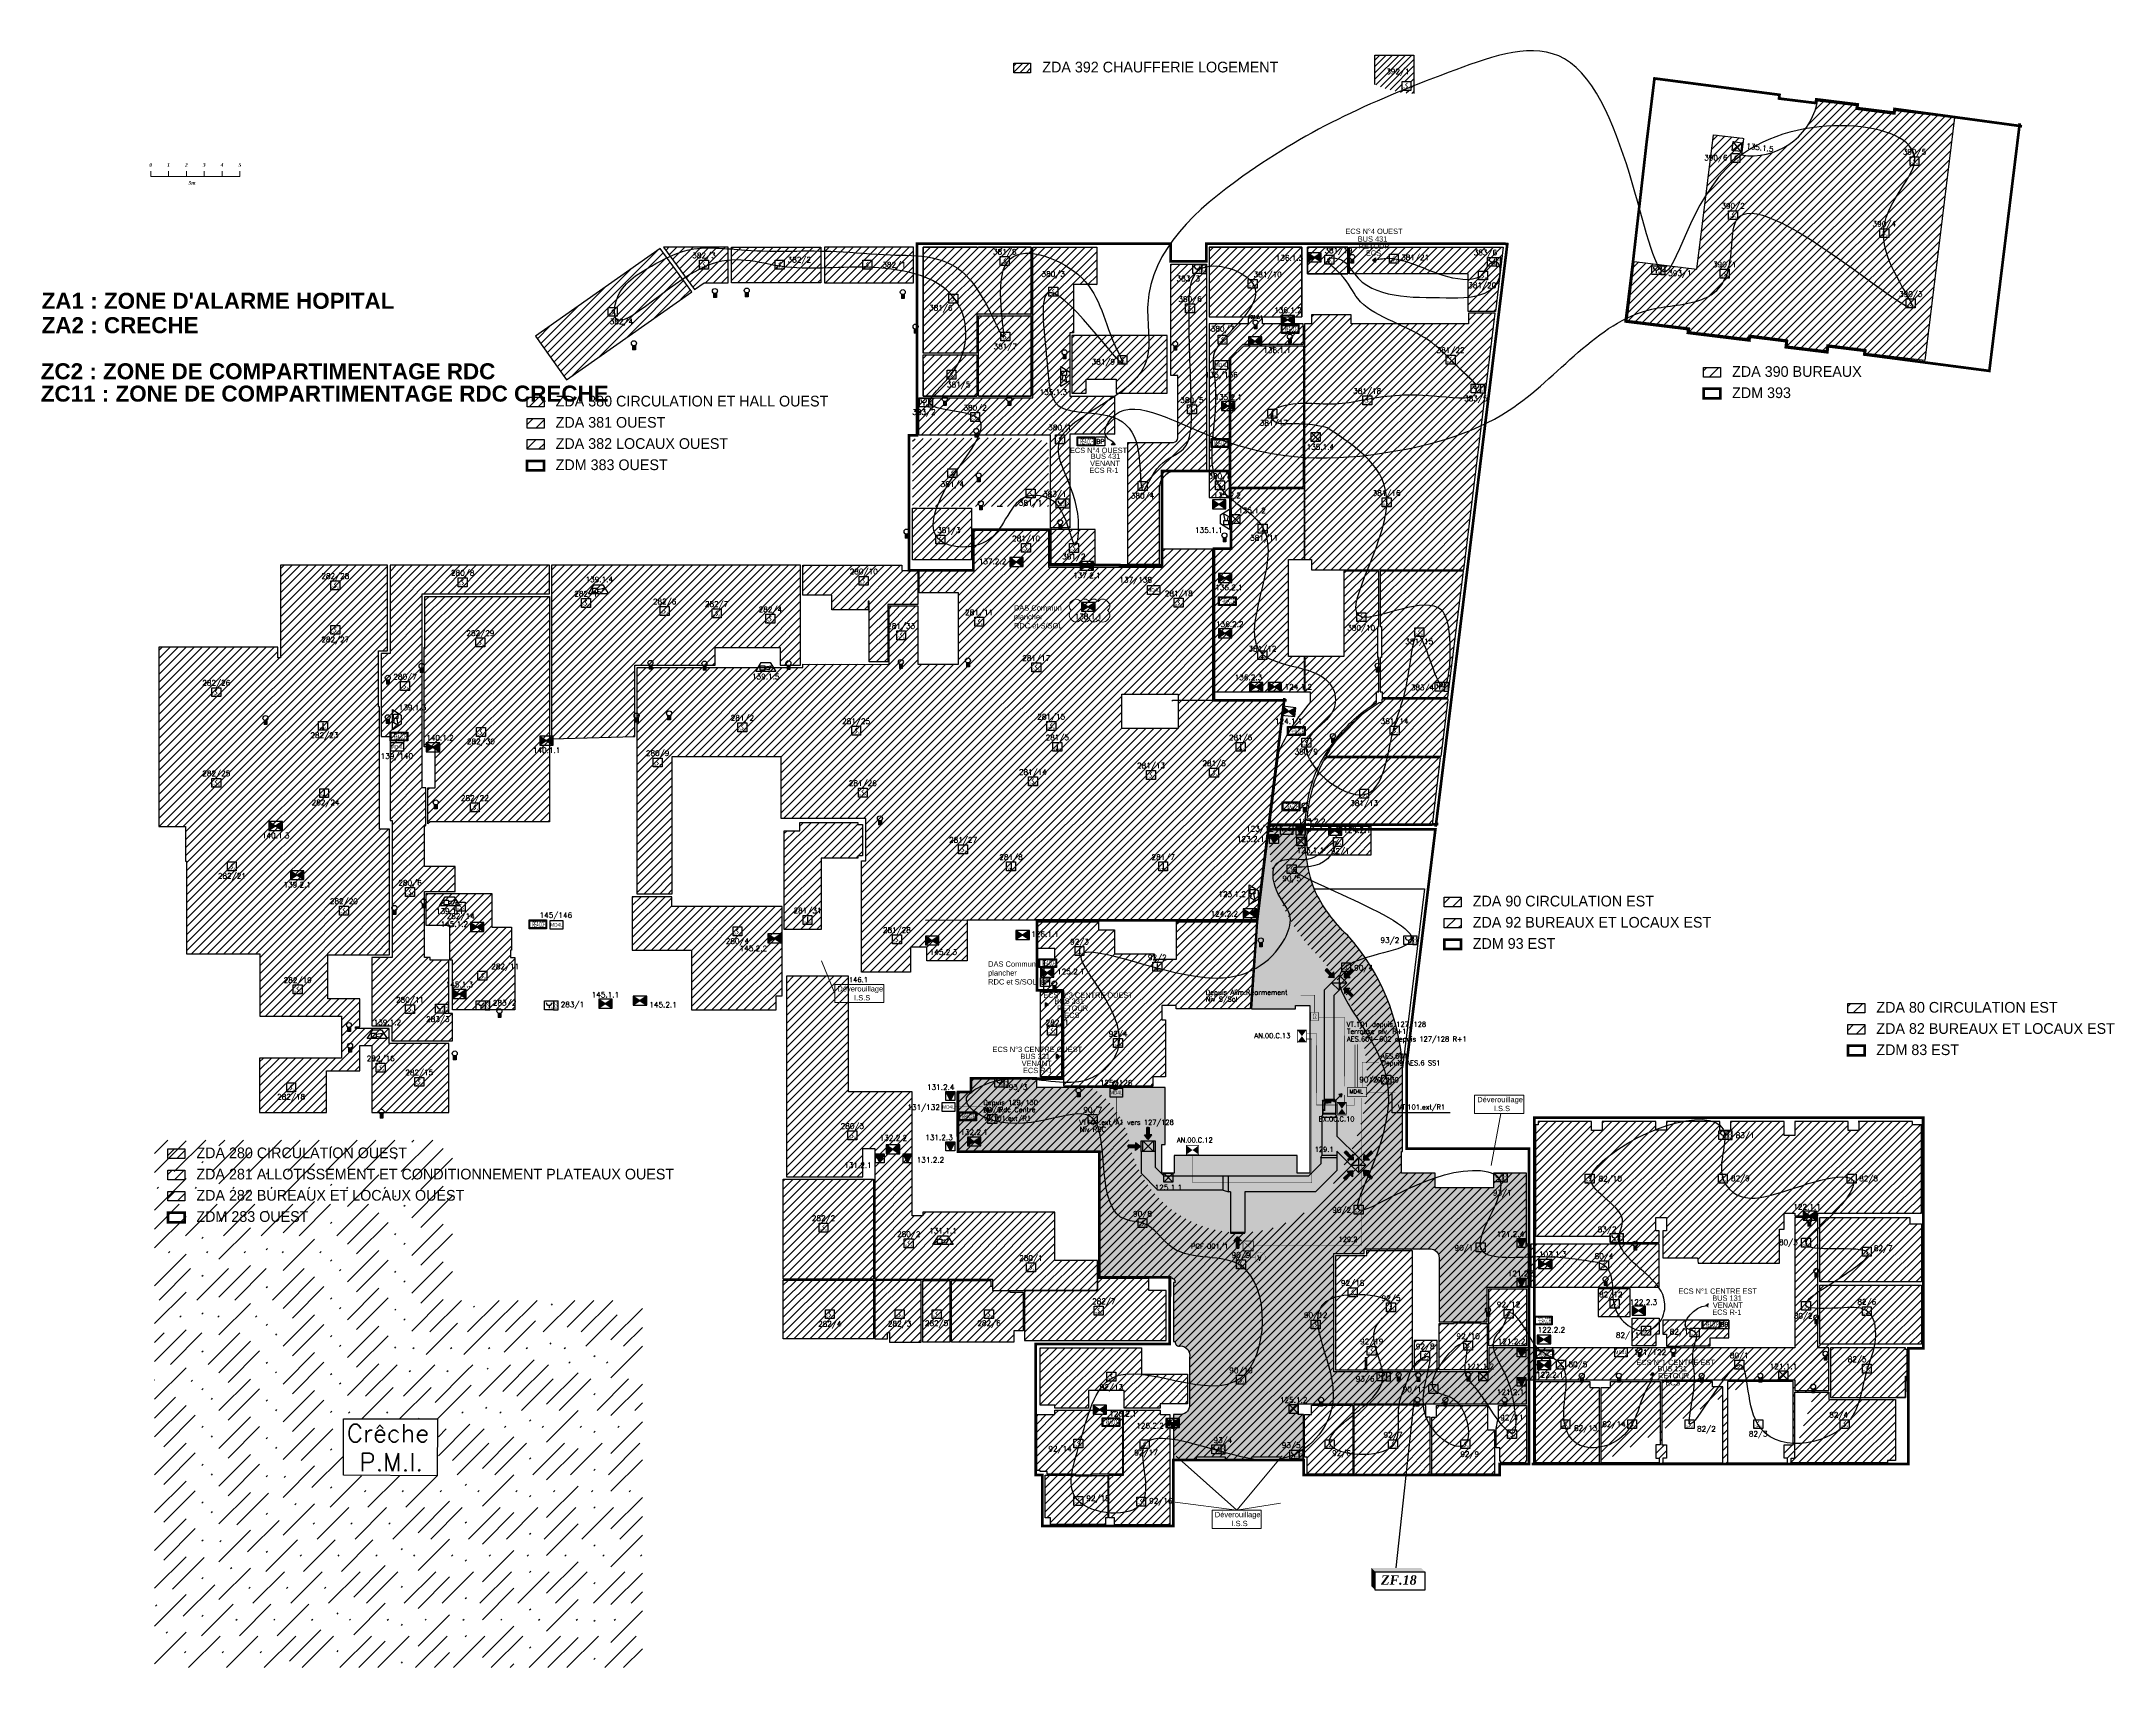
# Model space of a CAD drawing. Header units: millimetres. Extents: x 336 to 452, y 10719 to 10810.
import ezdxf
from ezdxf.enums import TextEntityAlignment as Align

# ---------------------------------------------------------------- set-up
doc = ezdxf.new("R2010")
doc.units = ezdxf.units.MM
doc.header["$LTSCALE"] = 5
for name, pattern in [('CACHE2', [4.762499999999999, 3.175, -1.5875]), ('CONTINU', [0]), ('DISCONTINU', [0.75, 0.5, -0.25]), ('MIXTE', [1, 0.5, -0.25, 0, -0.25]), ('SLD', [0])]:
    doc.linetypes.add(name, pattern=pattern)
for name, color, linetype in [('800 Espace-vert', 8, 'Continuous'), ('ATEIS MISE EN SECURITE', 7, 'Continuous'), ('ATEIS ZONES MES', 7, 'Continuous'), ('BEG-EXT', 10, 'Continuous'), ('Créche PMI', 8, 'Continuous'), ('JCC-ADRESSAGE', 6, 'Continuous'), ('JCC-ALARME GENERALE SELECTIVE', 3, 'Continuous'), ('JCC-BOITIER DE REARMEMENT CCF', 3, 'Continuous'), ('JCC-BOUTON POUSSOIR REARMEMENT CCF', 3, 'Continuous'), ('JCC-CCF', 6, 'Continuous'), ('JCC-COMMUN', 2, 'Continuous'), ('JCC-DECLENCHEUR MANUEL AVEC ISOLATEUR', 5, 'Continuous'), ('JCC-DEV.ISS', 4, 'Continuous'), ('JCC-DIFFUSEUR SONORE', 3, 'Continuous'), ('JCC-FILERIE SDI', 6, 'Continuous'), ('JCC-INDICATEUR ACTION', 1, 'Continuous'), ('JCC-LOCAUX', 4, 'Continuous'), ('JCC-OPTIQUE_A', 1, 'Continuous'), ('JCC-THERMOSTATIQUE_A', 1, 'Continuous'), ('JCC-THERMOVELOCIMETRIQUE_A', 1, 'Continuous'), ('JCC-UAE-SDI', 7, 'Continuous'), ('JCC-VENTOUSE_PCF', 1, 'Continuous'), ('JCC-ZONING ZDA-ZDM', 5, 'Continuous')]:
    doc.layers.add(name, color=color, linetype=linetype)
doc.styles.add('ARIAL', font='arial.ttf')
doc.styles.add('HELVL', font='ROMAND.SHX')
doc.styles.add('JOHNSON', font='')
doc.styles.add('LOCAUX', font='romans.shx', dxfattribs={"width": 0.75})
doc.styles.add('ROMANC', font='romanc')
doc.styles.add('ROMANC9', font='')
doc.styles.add('SIMPLEX', font='SIMPLEX')
doc.styles.add('TEXTE', font='romans.shx')
doc.styles.get('JOHNSON').set_extended_font_data('Arial', bold=True)
doc.styles.get('ROMANC9').set_extended_font_data('Times New Roman', italic=True, bold=True)
pattern_1 = [(44.99999999999999, (338.3446151864333, 10612.06473129156), (-0.2245064030267288, 0.2245064030267288), [])]
pattern_2 = [(45, (0, 0), (-0.2245064030267289, 0.2245064030267289), [])]
pattern_3 = [(44.99999999999999, (314.7984891735976, 10519.39483330037), (-0.3367596045400932, 0.3367596045400933), [])]
pattern_4 = [(44.99999999999999, (336.7295848821374, 10544.98809159151), (-0.3367596045400932, 0.3367596045400933), [])]
pattern_5 = [(44.99999999999999, (306.4294178324064, 10579.4218185042), (-0.3367596045400932, 0.3367596045400933), [])]

# ---------------------------------------------------------------- blocks, each defined once
blk = doc.blocks.new('BROCA0P-G55')
at = {"layer": '800 Espace-vert', "color": 6, "linetype": 'MIXTE'}
for p, q in [((0.961651, 29.600143), (0.20956, 28.848051)), ((0.209567, 27.787305), (2.022398, 29.600136)), ((3.083144, 29.600128), (0.209574, 26.726559)), ((0.209582, 25.665812), (4.14389, 29.600121)), ((5.204636, 29.600114), (0.209589, 24.605066)), ((0.209596, 23.54432), (6.265383, 29.600106)), ((7.326128999999999, 29.600099), (0.209603, 22.483573)), ((0.209611, 21.424087), (8.385616, 29.600092)), ((9.446361999999999, 29.600084), (0.209618, 20.363341)), ((0.209625, 19.302594), (10.507108, 29.600077)), ((11.567854, 29.60007), (0.209633, 18.241848)), ((0.20964, 17.181102), (12.628601, 29.600062)), ((13.689347, 29.600055), (0.209647, 16.120356)), ((0.209655, 15.059609), (14.750093, 29.600048)), ((15.81084, 29.60004), (0.209662, 13.998863)), ((0.209669, 12.938117), (16.871586, 29.600033)), ((16.919465, 28.587159), (0.209677, 11.87737)), ((0.209684, 10.816624), (16.919472, 27.526412)), ((16.91948, 26.465666), (0.209691, 9.755878)), ((0.209699, 8.695131), (16.919487, 25.40492)), ((16.919494, 24.344174), (0.209706, 7.634385000000001)), ((0.209713, 6.574899), (16.919502, 23.284687)), ((16.919509, 22.223941), (0.209721, 5.514151999999999)), ((0.209728, 4.453406), (16.919516, 21.163194)), ((17.417139, 20.600063), (0.209735, 3.39266)), ((6.364481, 0.0006230000000000001), (26.963855, 20.599997)), ((27.574228, 20.150877), (7.423967, 0.000615)), ((11.833779, 13.95595), (18.477885, 20.600056)), ((19.538631, 20.600049), (12.894525, 13.955942)), ((23.781616, 20.600019), (16.130942, 12.949345)), ((16.130949, 11.888599), (24.842363, 20.600012)), ((25.903109, 20.600005), (16.130957, 10.827852)), ((16.207152, 14.086308), (22.72087, 20.600027)), ((21.660124, 20.600034), (17.706918, 16.646829)), ((19.206685, 19.207349), (20.599378, 20.600041)), ((8.484714, 0.000608), (27.574236, 19.09013)), ((13.955271, 13.955935), (19.206685, 19.207349)), ((27.574243, 18.029384), (9.54546, 0.000601)), ((10.606206, 0.000593), (27.57425, 16.968638)), ((17.706918, 16.646829), (15.016018, 13.955928)), ((27.574258, 15.907891), (11.666952, 0.000586)), ((12.727699, 0.000579), (27.574265, 14.847145)), ((16.076764, 13.95592), (16.207152, 14.086308)), ((0.209743, 2.331913), (10.801385, 12.923556)), ((27.574272, 13.786399), (13.788445, 0.000572)), ((10.801392, 11.86281), (0.20975, 1.271167)), ((14.849191, 0.0005639999999999999), (27.57428, 12.725653)), ((27.574287, 11.664906), (15.909938, 0.000557)), ((0.209757, 0.210421), (10.8014, 10.802063)), ((11.824982, 10.764892), (1.060749, 0.000659)), ((2.121496, 0.0006519999999999999), (12.885729, 10.764885)), ((13.946475, 10.764878), (3.182242, 0.0006450000000000001)), ((4.242988, 0.000637), (15.007221, 10.76487)), ((16.067967, 10.764863), (5.303734, 0.00063)), ((16.970684, 0.00055), (27.574294, 10.60416)), ((27.574302, 9.543414), (18.03143, 0.000542)), ((19.092177, 0.000535), (27.574309, 8.482667)), ((27.574316, 7.421921), (20.152923, 0.000528)), ((21.213669, 0.0005200000000000001), (27.574324, 6.361175)), ((27.574331, 5.301688), (22.273156, 0.000513)), ((23.333902, 0.0005059999999999999), (27.574338, 4.240942)), ((27.574346, 3.180196), (24.394648, 0.0004980000000000001)), ((25.455395, 0.000491), (27.574353, 2.119449)), ((27.57436, 1.058703), (26.516141, 0.000484))]:
    blk.add_line(p, q, dxfattribs=at)
blk = doc.blocks.new('clapet coupe feu_Réarm élect')
at = {"layer": 'JCC-CCF'}
h = blk.add_hatch(color=0, dxfattribs=at)
h.paths.add_polyline_path([(-3.762705020045077, 2.499999999999997), (-3.762705020045077, -2.500000000000003), (-3.552713678800501e-15, -2.664528384765027e-15)])
h.paths.add_polyline_path([(3.76270502004507, 2.499999999999997), (-3.552713678800501e-15, -2.664528384765027e-15), (3.76270502004507, -2.500000000000002)])
at = {"layer": 'JCC-CCF', "color": 0}
for p, q in [((3.76270502004507, 2.499999999999997), (-3.762705020045077, -2.500000000000003)), ((-3.762705020045077, 2.499999999999997), (3.76270502004507, -2.500000000000003))]:
    blk.add_line(p, q, dxfattribs=at)
blk.add_lwpolyline([(3.76270502004507, 2.499999999999997), (-3.762705020045077, 2.499999999999997), (-3.762705020045077, -2.500000000000003), (3.76270502004507, -2.500000000000003)], close=True, dxfattribs=at)
at = {"layer": 'JCC-ADRESSAGE', "style": 'TEXTE'}
blk.add_attdef('ADRESSE', text='', height=3, dxfattribs=at).set_placement((-3.552713678800501e-15, 4.999999999999996), align=Align.MIDDLE)
at = {"layer": 'JCC-LOCAUX', "style": 'LOCAUX', "width": 0.85, "flags": 8}
for p in [(0, 13.75), (0, 11.25), (0, 8.75)]:
    blk.add_attdef('PIECE', text='', height=1.75, dxfattribs=at).set_placement(p, align=Align.MIDDLE)
blk = doc.blocks.new('ventouse PCF')
at = {"layer": 'JCC-VENTOUSE_PCF'}
blk.add_hatch(color=0, dxfattribs=at).paths.add_polyline_path([(-3.532460271756277e-15, -2.500000000000004), (2.499999999999996, 2.499999999999996), (-2.500000000000004, 2.499999999999996)])
at = {"layer": 'JCC-VENTOUSE_PCF', "color": 0}
for p, q in [((-3.552713678800501e-15, -2.500000000000004), (-2.500000000000004, 2.499999999999996)), ((2.499999999999996, 2.499999999999996), (-3.552713678800501e-15, -2.500000000000004))]:
    blk.add_line(p, q, dxfattribs=at)
blk.add_lwpolyline([(-2.500000000000004, 2.499999999999996), (2.499999999999996, 2.499999999999996), (2.499999999999996, -2.500000000000004), (-2.500000000000004, -2.500000000000004)], close=True, dxfattribs=at)
at = {"layer": 'JCC-ADRESSAGE', "style": 'TEXTE'}
blk.add_attdef('ADRESSE', text='', height=3, dxfattribs=at).set_placement((-3.552713678800501e-15, 4.999999999999996), align=Align.MIDDLE)
at = {"layer": 'JCC-LOCAUX', "style": 'LOCAUX', "width": 0.85, "flags": 8}
for p in [(0, 13.75), (0, 11.25), (0, 8.75)]:
    blk.add_attdef('PIECE', text='', height=1.75, dxfattribs=at).set_placement(p, align=Align.MIDDLE)
blk = doc.blocks.new('déclencheur manuel avec isolateur')
at = {"layer": 'JCC-DECLENCHEUR MANUEL AVEC ISOLATEUR', "color": 0}
for p, q in [((2.499999999999996, 2.499999999999996), (5.018215026867448, 2.499999999999996)), ((5.018215026867448, -2.500000000000004), (5.018215026867448, 2.499999999999996)), ((-3.552713678800501e-15, -3.552713678800501e-15), (-3.552713678800501e-15, -1.65819100732848)), ((2.499999999999996, -2.500000000000004), (5.018215026867448, -2.500000000000004))]:
    blk.add_line(p, q, dxfattribs=at)
blk.add_lwpolyline([(-2.500000000000004, 2.499999999999996), (2.499999999999996, 2.499999999999996), (2.499999999999996, -2.500000000000004), (-2.500000000000004, -2.500000000000004)], close=True, dxfattribs=at)
blk.add_arc((-3.552713678800501e-15, 1.658191007328472), 1.658191007328476, 180, 0, dxfattribs=at)
at = {"layer": 'JCC-ADRESSAGE', "style": 'TEXTE'}
blk.add_attdef('ADRESSE', text='', height=3, dxfattribs=at).set_placement((-3.552713678800501e-15, 4.999999999999996), align=Align.MIDDLE)
at = {"layer": 'JCC-DECLENCHEUR MANUEL AVEC ISOLATEUR', "color": 0}
blk.add_text('ICC', height=1.6683162539904, rotation=90, dxfattribs=at).set_placement((3.759107513433722, -3.552713678800501e-15), align=Align.MIDDLE_CENTER)
blk.add_text('A', height=1.25, dxfattribs=at).set_placement((1.499999999999996, -2.000000000000004), align=Align.CENTER)
at = {"layer": 'JCC-LOCAUX', "style": 'LOCAUX', "width": 0.85, "flags": 8}
for p in [(0, 13.75), (0, 11.25), (0, 8.75)]:
    blk.add_attdef('PIECE', text='', height=1.75, dxfattribs=at).set_placement(p, align=Align.MIDDLE)
blk = doc.blocks.new('indicateur action')
at = {"layer": 'JCC-INDICATEUR ACTION'}
blk.add_hatch(color=0, dxfattribs=at).paths.add_polyline_path([(0.8030127013912307, -0.0464669295174307, -0.3153438562594669), (-0.8030127013912235, -0.04646692951743026), (-0.8030127013912236, -2.50000000000001), (0.803012701391231, -2.500000000000011)])
at = {"layer": 'JCC-INDICATEUR ACTION', "color": 0}
for p, q in [((-0.8030127013912235, -0.04646692951742981), (-0.8030127013912237, -2.500000000000011)), ((0.8030127013912305, -2.500000000000011), (-0.803012701391224, -2.500000000000011)), ((0.8030127013912306, -0.0464669295174307), (0.8030127013912308, -2.500000000000011))]:
    blk.add_line(p, q, dxfattribs=at)
blk.add_circle((3.800067569315803e-15, 1.100153974300259), 1.39984602569973, dxfattribs=at)
at = {"layer": 'JCC-ADRESSAGE', "style": 'TEXTE'}
blk.add_attdef('ADRESSE', text='', height=3, dxfattribs=at).set_placement((3.552713678800501e-15, 4.999999999999989), align=Align.MIDDLE)
at = {"layer": 'JCC-LOCAUX', "lineweight": 0, "style": 'LOCAUX', "width": 0.75, "flags": 8}
for p in [(0, 13.75), (0, 11.25), (0, 8.75)]:
    blk.add_attdef('PIECE', text='', height=1.75, dxfattribs=at).set_placement(p, align=Align.MIDDLE)
blk = doc.blocks.new('alarme générale selective')
at = {"layer": 'JCC-ALARME GENERALE SELECTIVE', "color": 0}
for p, q in [((2.499999999999996, -2.500000000000004), (-2.500000000000004, 2.499999999999996)), ((-2.500000000000004, -2.500000000000004), (2.499999999999996, 2.499999999999996))]:
    blk.add_line(p, q, dxfattribs=at)
blk.add_lwpolyline([(-2.500000000000004, 2.499999999999996), (2.499999999999996, 2.499999999999996), (2.499999999999996, -2.500000000000004), (-2.500000000000004, -2.500000000000004)], close=True, dxfattribs=at)
at = {"layer": 'JCC-ADRESSAGE', "style": 'TEXTE'}
blk.add_attdef('ADRESSE', text='', height=3, dxfattribs=at).set_placement((-3.552713678800501e-15, 4.999999999999996), align=Align.MIDDLE)
at = {"layer": 'JCC-LOCAUX', "style": 'LOCAUX', "width": 0.85, "flags": 8}
for p in [(0, 13.75), (0, 11.25), (0, 8.75)]:
    blk.add_attdef('PIECE', text='', height=1.75, dxfattribs=at).set_placement(p, align=Align.MIDDLE)
blk = doc.blocks.new('diffuseur sonore')
at = {"layer": 'JCC-DIFFUSEUR SONORE', "color": 0}
for p, q in [((-5.620961320907412, -2.498205031514408), (-2.498205031514408, 2.4982050315144)), ((-2.498205031514408, 2.4982050315144), (2.4982050315144, 2.4982050315144)), ((-0.5954119679657248, 0.001508468043734612), (3.030697705324316, 0.6408894384527194)), ((3.030697705324316, 0.6408894384527194), (1.754240067964917, -1.661901096924624)), ((2.4982050315144, 2.4982050315144), (5.620961320907405, -2.498205031514408)), ((5.620961320907405, -2.498205031514408), (-5.620961320907412, -2.498205031514408)), ((1.754240067964917, -1.661901096924624), (-0.5954119679657247, -1.247594047713467))]:
    blk.add_line(p, q, dxfattribs=at)
blk.add_lwpolyline([(-3.093616999480129, 0.6260597259223356), (-0.5954119679657248, 0.6260597259223357), (-0.5954119679657248, -1.872145305592068), (-3.093616999480129, -1.872145305592068)], close=True, dxfattribs=at)
at = {"layer": 'JCC-ADRESSAGE', "style": 'TEXTE'}
blk.add_attdef('ADRESSE', text='', height=3, dxfattribs=at).set_placement((-3.552713678800501e-15, 4.999999999999996), align=Align.MIDDLE)
at = {"layer": 'JCC-LOCAUX', "style": 'LOCAUX', "width": 0.85, "flags": 8}
for p in [(0, 13.75), (0, 11.25), (0, 8.75)]:
    blk.add_attdef('PIECE', text='', height=1.75, dxfattribs=at).set_placement(p, align=Align.MIDDLE)
blk = doc.blocks.new('optique_a')
at = {"layer": 'JCC-OPTIQUE_A', "color": 0}
blk.add_lwpolyline([(-2.500000000000004, 2.499999999999996), (2.499999999999996, 2.499999999999996), (2.499999999999996, -2.500000000000004), (-2.500000000000004, -2.500000000000004)], close=True, dxfattribs=at)
at = {"layer": 'JCC-OPTIQUE_A', "color": 0, "const_width": 0.3847028156401553}
blk.add_lwpolyline([(0.5440519393614025, 1.632155818084282), (-0.5440519393614309, 0.5440519393614258), (0.5440519393614238, -0.5440519393614325), (-0.5440519393614309, -1.632155818084268)], dxfattribs=at)
at = {"layer": 'JCC-ADRESSAGE', "style": 'TEXTE'}
blk.add_attdef('ADRESSE', text='', height=3, dxfattribs=at).set_placement((-3.552713678800501e-15, 4.999999999999996), align=Align.MIDDLE)
at = {"layer": 'JCC-LOCAUX', "style": 'LOCAUX', "width": 0.85, "flags": 8}
for p in [(0, 13.75), (0, 11.25), (0, 8.75)]:
    blk.add_attdef('PIECE', text='', height=1.75, dxfattribs=at).set_placement(p, align=Align.MIDDLE)
at = {"layer": 'JCC-OPTIQUE_A', "color": 0}
for s, p in [('O', (-1.500000000000004, -2.000000000000004)), ('A', (1.499999999999996, -2.000000000000004))]:
    blk.add_text(s, height=1.25, dxfattribs=at).set_placement(p, align=Align.CENTER)
blk = doc.blocks.new('thermovelocimetrique_a')
at = {"layer": 'JCC-THERMOVELOCIMETRIQUE_A'}
blk.add_hatch(color=0, dxfattribs=at).paths.add_polyline_path([(0.3778806795185407, -1.393802816538589, 1), (-0.3778806795185333, -1.393802816538589, 1)])
at = {"layer": 'JCC-THERMOVELOCIMETRIQUE_A', "color": 0}
blk.add_line((3.663735981263017e-15, 1.771683496057104), (3.663735981263017e-15, -1.015922137020052), dxfattribs=at)
blk.add_lwpolyline([(-2.499999999999996, 2.499999999999989), (2.500000000000004, 2.499999999999989), (2.500000000000004, -2.500000000000011), (-2.499999999999996, -2.500000000000011)], close=True, dxfattribs=at)
blk.add_circle((3.663735981263017e-15, -1.393802816538589), 0.377880679518537, dxfattribs=at)
at = {"layer": 'JCC-ADRESSAGE', "style": 'TEXTE'}
blk.add_attdef('ADRESSE', text='', height=3, dxfattribs=at).set_placement((3.552713678800501e-15, 4.999999999999989), align=Align.MIDDLE)
at = {"layer": 'JCC-LOCAUX', "style": 'LOCAUX', "width": 0.75, "flags": 8}
for p in [(0, 13.75), (0, 11.25), (0, 8.75)]:
    blk.add_attdef('PIECE', text='', height=1.75, dxfattribs=at).set_placement(p, align=Align.MIDDLE)
at = {"layer": 'JCC-THERMOVELOCIMETRIQUE_A', "color": 0}
for s, p in [('V', (-1.499999999999996, -2.000000000000011)), ('A', (1.500000000000004, -2.000000000000011))]:
    blk.add_text(s, height=1.25, dxfattribs=at).set_placement(p, align=Align.CENTER)
blk = doc.blocks.new('commun')
at = {"layer": 'JCC-COMMUN', "color": 0}
blk.add_lwpolyline([(-2.5, 2.5), (2.5, 2.5), (2.5, -2.5), (-2.5, -2.5)], close=True, dxfattribs=at)
at = {"layer": 'JCC-ADRESSAGE', "style": 'TEXTE'}
blk.add_attdef('ADRESSE', text='', height=3, dxfattribs=at).set_placement((0, 5), align=Align.MIDDLE)
at = {"layer": 'JCC-COMMUN', "color": 0, "style": 'TEXTE'}
blk.add_attdef('GENRE', text='', height=2.5, dxfattribs=at).set_placement((0, 0), align=Align.MIDDLE)
at = {"layer": 'JCC-LOCAUX', "style": 'LOCAUX', "width": 0.85, "flags": 8}
for p in [(0, 13.75), (0, 11.25), (0, 8.75)]:
    blk.add_attdef('PIECE', text='', height=1.75, dxfattribs=at).set_placement(p, align=Align.MIDDLE)
blk = doc.blocks.new('REARMEMENT-CCF')
at = {"layer": 'JCC-BOITIER DE REARMEMENT CCF', "color": 3}
for points in [[(0, 3.999999999999773), (7.90801820644981, 3.999999999999773), (7.90801820644981, 0), (0, 0)], [(0.3994401989493213, 3.60055980105048), (7.508578007500489, 3.60055980105048), (7.508578007500489, 0.3994401989492928), (0.3994401989493213, 0.3994401989492928)]]:
    blk.add_lwpolyline(points, close=True, dxfattribs=at)
at = {"layer": 'JCC-BOITIER DE REARMEMENT CCF', "color": 1, "insert": (1.575485275524784, 3.259660790578096), "char_height": 2.5, "width": 5.255917295339259, "attachment_point": 1}
blk.add_mtext('{\\W0.3;\\C3;REA-CCF}', dxfattribs=at)
blk = doc.blocks.new('thermostatique_a')
at = {"layer": 'JCC-THERMOSTATIQUE_A'}
blk.add_hatch(color=0, dxfattribs=at).paths.add_polyline_path([(0.3778806795185407, -1.393802816538589, 1), (-0.3778806795185333, -1.393802816538589, 1)])
at = {"layer": 'JCC-THERMOSTATIQUE_A', "color": 0}
blk.add_line((3.663735981263017e-15, 1.771683496057104), (3.663735981263017e-15, -1.015922137020052), dxfattribs=at)
blk.add_lwpolyline([(-2.499999999999996, 2.499999999999989), (2.500000000000004, 2.499999999999989), (2.500000000000004, -2.500000000000011), (-2.499999999999996, -2.500000000000011)], close=True, dxfattribs=at)
blk.add_circle((3.663735981263017e-15, -1.393802816538589), 0.377880679518537, dxfattribs=at)
at = {"layer": 'JCC-ADRESSAGE', "style": 'TEXTE'}
blk.add_attdef('ADRESSE', text='', height=3, dxfattribs=at).set_placement((3.552713678800501e-15, 4.999999999999989), align=Align.MIDDLE)
at = {"layer": 'JCC-LOCAUX', "style": 'LOCAUX', "width": 0.75, "flags": 8}
for p in [(0, 13.75), (0, 11.25), (0, 8.75)]:
    blk.add_attdef('PIECE', text='', height=1.75, dxfattribs=at).set_placement(p, align=Align.MIDDLE)
at = {"layer": 'JCC-THERMOSTATIQUE_A', "color": 0}
for s, p in [('S', (-1.499999999999996, -2.000000000000011)), ('A', (1.500000000000004, -2.000000000000011))]:
    blk.add_text(s, height=1.25, dxfattribs=at).set_placement(p, align=Align.CENTER)
blk = doc.blocks.new('ECHELLE')
at = {"linetype": 'Continuous', "lineweight": 20}
for p, q in [((0, 3.000000000000007), (0, 0)), ((10, 0), (10, 3.000000000000007)), ((20, 0), (20, 3.000000000000007)), ((30, 0), (30, 3.000000000000007)), ((40, 0), (40, 3.000000000000007)), ((50, 0), (50, 3.000000000000007))]:
    blk.add_line(p, q, dxfattribs=at)
at = {"linetype": 'Continuous', "lineweight": 20, "const_width": 0.5, "flags": 128}
blk.add_lwpolyline([(0, 0), (50, 0)], dxfattribs=at)
at = {"linetype": 'Continuous', "style": 'ROMANC9'}
for s, p in [('0', (-0.8331061788190297, 5.417931104123943)), ('1', (9.166893821180972, 5.417931104123943)), ('2', (19.16689382118096, 5.417931104123943)), ('3', (29.16689382118096, 5.417931104123943)), ('4', (39.16689382118097, 5.417931104123943)), ('5', (49.16689382118097, 5.417931104123943)), ('5m', (21.16689382118096, -4.582068895876059))]:
    blk.add_text(s, height=2, dxfattribs=at).set_placement(p)
blk = doc.blocks.new("VOLETS D'EXTRACTION DE DESENFUMAGE")
at = {"color": 1, "linetype": 'SLD', "const_width": 0.3729532922600144}
blk.add_lwpolyline([(-1.13686837721616e-13, 5.124033840068691), (-1.13686837721616e-13, 0), (6.972968962860321, 0), (6.972968962860321, 5.124033840068691)], close=True, dxfattribs=at)
at = {"color": 1, "linetype": 'SLD'}
blk.add_solid([(0, 5.124033840068577), (0, 0), (6.972968962860875, 0), (6.972968962860875, 5.124033840068577)], dxfattribs=at)
blk = doc.blocks.new("VOLETS D'AMENEE D'AIR DESENFUMAGE")
at = {"color": 3, "linetype": 'SLD', "const_width": 0.3729532922600144}
blk.add_lwpolyline([(0, 5.124033840068677), (0, 0), (6.972968962860435, 0), (6.972968962860435, 5.124033840068677)], close=True, dxfattribs=at)
at = {"color": 3, "linetype": 'SLD'}
blk.add_solid([(1.13686837721616e-13, 5.124033840068577), (1.13686837721616e-13, 0), (6.972968962860975, 0), (6.972968962860975, 5.124033840068577)], dxfattribs=at)
blk = doc.blocks.new('A$C09270402')
at = {"color": 1}
for p, q in [((-9.904798048410157e-08, 0.4999998861785571), (0.6999999009520081, 0.4999998861785571)), ((-9.904798048410157e-08, -1.138214429374784e-07), (-9.904798048410157e-08, 0.4999998861785571)), ((0.6999999009520081, 0.4999998861785571), (0.6999999009520081, -1.138214429374784e-07)), ((0.6999999009520081, -1.138214429374784e-07), (-9.904798048410157e-08, -1.138214429374784e-07))]:
    blk.add_line(p, q, dxfattribs=at)
at = {"color": 1, "width": 0.7999999999969305}
blk.add_text('MD4L', height=0.2000000000007276, dxfattribs=at).set_placement((0.3499999009520138, 0.2499998861785571), align=Align.MIDDLE_CENTER)
blk = doc.blocks.new('A$C25E82A9F')
at = {"color": 1}
for p, q in [((-9.904798048410157e-08, 0.4999998861785571), (0.6999999009520081, 0.4999998861785571)), ((-9.904798048410157e-08, -1.138214429374784e-07), (-9.904798048410157e-08, 0.4999998861785571)), ((0.6999999009520081, 0.4999998861785571), (0.6999999009520081, -1.138214429374784e-07)), ((0.6999999009520081, -1.138214429374784e-07), (-9.904798048410157e-08, -1.138214429374784e-07))]:
    blk.add_line(p, q, dxfattribs=at)
at = {"color": 1, "width": 0.7999999999969305}
blk.add_text('MD4L', height=0.2000000000007276, dxfattribs=at).set_placement((0.3499999009520138, 0.2499998861785571), align=Align.MIDDLE_CENTER)
blk = doc.blocks.new('A$C20DD5AA8')
at = {"color": 4, "linetype": 'Continuous', "const_width": 0.3638002195688405}
blk.add_lwpolyline([(0.1819029594407766, 5.517656847112903), (0.1819029594407766, 0.1819002242664283), (10.88313824710531, 0.1819002242664283), (10.88313824710531, 5.517656847112903)], close=True, dxfattribs=at)
at = {"linetype": 'Continuous', "style": 'ROMANC'}
blk.add_text('MD4L', height=2.182801317413043, dxfattribs=at).set_placement((1.126129389353082, 2.004619311186161))
blk = doc.blocks.new('new-FLECHE DF-csd')
blk.add_hatch(color=256).paths.add_polyline_path([(0, -0.01761592907607223), (0, 0.01761592907604381), (-0.2535379858099418, 0.231987251929894), (-0.2535379858099702, 0.07775262433818853), (-0.6999999999999886, 0.07775262433821695), (-0.6999999999999886, 0.01761592907607223), (-0.6999999999999886, 0), (-0.6999999999999886, -0.01761592907607223), (-0.6999999999999886, -0.07775262433818853), (-0.2535379858099702, -0.07775262433821695), (-0.2535379858099418, -0.231987251929894)])
for p, q in [((-0.2535379858099418, 0.07775262433818853), (-0.6999999999999886, 0.07775262433818853)), ((-0.6999999999999886, 0.01761592907607223), (-0.6999999999999886, 0.07775262433818853)), ((-0.6999999999999886, 0.01761592907607223), (-0.6999999999999886, 0)), ((-0.6999999999999886, -0.01761592907607223), (-0.6999999999999886, 0)), ((0, 0.01761592907607223), (-0.2535379858099418, 0.231987251929894)), ((-0.2535379858099418, 0.231987251929894), (-0.2535379858099418, 0.07775262433818853)), ((0, 0.01761592907607223), (0, -0.01761592907607223)), ((-0.6999999999999886, -0.01761592907607223), (-0.6999999999999886, -0.07775262433818853)), ((-0.2535379858099418, -0.07775262433818853), (-0.6999999999999886, -0.07775262433818853)), ((0, -0.01761592907607223), (-0.2535379858099418, -0.231987251929894)), ((-0.2535379858099418, -0.231987251929894), (-0.2535379858099418, -0.07775262433818853))]:
    blk.add_line(p, q)
blk = doc.blocks.new('BOITE DE RACCORDEMENT PCF')
at = {"color": 3, "linetype": 'Continuous', "const_width": 0.02}
blk.add_lwpolyline([(0, 0.2747815314361901), (0, 0), (0.292092409407644, 0), (0.292092409407644, 0.2747815314361901)], close=True, dxfattribs=at)
at = {"color": 3, "linetype": 'Continuous', "const_width": 0.01}
for points in [[(0.292092409407644, 0), (0, 0.2747815314361901)], [(0.292092409407644, 0.2747815314361901), (0, 0)]]:
    blk.add_lwpolyline(points, dxfattribs=at)
blk = doc.blocks.new('VENTOUSE ELECTROMANETIQUE A RUPTURE')
at = {"color": 4, "linetype": 'Continuous', "const_width": 0.005351014314215994}
blk.add_lwpolyline([(-0.142456962376265, 0, 1), (0.142456962376265, 0, 1)], format="xyb", close=True, dxfattribs=at)
at = {"color": 1, "linetype": 'SLD', "style": 'ROMANC'}
blk.add_text('V', height=0.1597979150226953, dxfattribs=at).set_placement((-0.07690751286792619, -0.09598116641438992))
blk = doc.blocks.new('BOITIER RÉARMEMENT MOTEUR DE DESENFUMAGE')
at = {"linetype": 'Continuous', "const_width": 0.3097049261421085}
blk.add_lwpolyline([(0, 4.523122904112711), (0, 0), (4.523122904112711, 0), (4.523122904112711, 4.523122904112711)], close=True, dxfattribs=at)
at = {"color": 1, "linetype": 'Continuous', "const_width": 0.2}
blk.add_lwpolyline([(2.711230037271136, 2.261561452056355, 3.408312309316043), (1.811892866841546, 2.261561452056355), (1.379413745566737, 0.9177601856812885), (3.202235559912012, 0.9177601856812885), (2.711230037271136, 2.261561452056355)], format="xyb", dxfattribs=at)

msp = doc.modelspace()

# ---------------------------------------------------------------- hatches: boundary and pattern name
at = {"layer": 'ATEIS ZONES MES'}
h = msp.add_hatch(dxfattribs=at)
h.set_pattern_fill('DOTS', color=3, scale=0.1)
h.set_pattern_definition([(0, (180.5222437847632, 2.627616895555548), (0.079375, 0.15875), [0, -0.15875])])
edge = h.paths.add_edge_path()
edge.add_line((409.8906722525499, 10735.8307647501), (408.04448050257, 10735.83984230447))
edge.add_line((408.04448050257, 10735.83984230447), (408.0407835555983, 10742.46080774991))
edge.add_line((408.0407835555983, 10742.46080774991), (409.7407835555962, 10742.46080774958))
edge.add_line((409.7407835555962, 10742.46080774958), (409.7150803489457, 10742.73059306141))
edge.add_line((409.7150803489457, 10742.73059306141), (413.4587337399847, 10742.73039237272))
edge.add_arc((413.4387001230245, 10742.2307937501), 0.5000001295254178, 0, 87.70370250866978, ccw=False)
edge.add_line((413.9387002525499, 10742.2307937501), (413.9387002525499, 10741.4807937501))
edge.add_line((413.9387002525499, 10741.4807937501), (413.9387002525499, 10738.6307927501))
edge.add_line((413.9387002525499, 10738.6307927501), (416.6386581686758, 10738.6307927501))
edge.add_line((416.6386581686758, 10738.6307927501), (416.6386582525499, 10740.58057281335))
edge.add_line((416.6386582525499, 10740.58057281335), (419.0386672525499, 10740.58080874944))
edge.add_line((419.0386672525499, 10740.58080874944), (419.0386672525499, 10742.9807707501))
edge.add_line((419.0386672525499, 10742.9807707501), (418.8386632525499, 10742.9807707501))
edge.add_line((418.8386632525499, 10742.9807707501), (418.8386631652389, 10746.9807627501))
edge.add_line((418.8386631652389, 10746.9807627501), (416.9986192859982, 10746.98076674644))
edge.add_line((416.9986192859982, 10746.98076674644), (416.9986742525499, 10746.15619980243))
edge.add_line((416.9986742525499, 10746.15619980243), (416.9386591932703, 10746.15619980243))
edge.add_line((416.9386591932703, 10746.15619980243), (413.7286152536398, 10746.15577175377))
edge.add_line((413.7286152536398, 10746.15577175377), (413.7286702558243, 10746.9807627501))
edge.add_line((413.7286702558243, 10746.9807627501), (411.8386712525499, 10746.9807627501))
edge.add_line((411.8386712525499, 10746.9807627501), (411.8386712525499, 10748.1807637501))
edge.add_line((411.8386712525499, 10748.1807637501), (411.8880982597568, 10748.1807637501))
edge.add_line((411.8880982597568, 10748.1807637501), (411.8880982597568, 10750.1804317621))
edge.add_line((411.8880982597568, 10750.1804317621), (411.8879182525496, 10752.88076475011))
edge.add_arc((399.7934889425027, 10752.22959784914), 12.11194611400817, 3.08184260778095, 41.82779352579418)
edge.add_arc((414.5796301840628, 10766.45261254094), 8.42357784378867, 204.7625478334705, 226.8507620009996, ccw=False)
edge.add_arc((415.3491204675939, 10765.90099573858), 8.92929232174201, 176.2772942632801, 199.4728577572351, ccw=False)
edge.add_line((406.4386692525499, 10766.4807547501), (404.4261350700144, 10766.4807547501))
edge.add_line((404.4261350700144, 10766.4807547501), (404.4164583381733, 10766.40193995395))
edge.add_line((404.4164583381733, 10766.40193995395), (403.7630982525499, 10761.0807647501))
edge.add_line((403.7630982525499, 10761.0807647501), (403.4114111024925, 10756.1907577501))
edge.add_line((403.4114111024925, 10756.1907577501), (405.8886662525499, 10756.1907577501))
edge.add_line((405.8886662525499, 10756.1907577501), (405.8886662525499, 10756.3807607501))
edge.add_line((405.8886662525499, 10756.3807607501), (406.6886692525499, 10756.3807607501))
edge.add_line((406.6886692525499, 10756.3807607501), (406.6886692525499, 10746.9807587501))
edge.add_line((406.6886692525499, 10746.9807587501), (405.9886722525499, 10746.9807587501))
edge.add_line((405.9886722525499, 10746.9807587501), (405.9886722525499, 10747.9708727501))
edge.add_line((405.9886722525499, 10747.9708727501), (399.0886712525499, 10747.9708727501))
edge.add_line((399.0886712525499, 10747.9708727501), (399.0886712525499, 10746.9807587501))
edge.add_line((399.0886712525499, 10746.9807587501), (398.3886662525499, 10746.9807587501))
edge.add_line((398.3886662525499, 10746.9807587501), (398.3886662525499, 10748.5807597501))
edge.add_line((398.3886662525499, 10748.5807597501), (398.5786682525499, 10748.5807597501))
edge.add_line((398.5786682525499, 10748.5807597501), (398.5786682525499, 10751.7807577501))
edge.add_line((398.5786682525499, 10751.7807577501), (394.4136762147349, 10751.78076011217))
edge.add_line((394.4136762147349, 10751.78076011217), (391.3886742525499, 10751.7807617501))
edge.add_line((391.3886742525499, 10751.7807617501), (391.3886742525498, 10752.3007627501))
edge.add_line((391.3886742525498, 10752.3007627501), (391.3086762525499, 10752.3007627501))
edge.add_line((391.3086762525499, 10752.3007627501), (387.6886772525499, 10752.3007627501))
edge.add_line((387.6886772525499, 10752.3007627501), (387.6886772525499, 10751.5307617501))
edge.add_line((387.6886772525499, 10751.5307617501), (386.8886662525499, 10751.5307617501))
edge.add_line((386.8886662525499, 10751.5307617501), (386.8886662525499, 10749.0307637501))
edge.add_line((386.8886662525499, 10749.0307637501), (386.9636672525499, 10749.0307637501))
edge.add_line((386.9636672525499, 10749.0307637501), (386.9636672525499, 10748.1807627501))
edge.add_line((386.9636672525499, 10748.1807627501), (394.8886702525498, 10748.1807627501))
edge.add_line((394.8886702525498, 10748.1807627501), (394.8886702525499, 10741.1307657501))
edge.add_line((394.8886702525499, 10741.1307657501), (398.8393532525499, 10741.1307657501))
edge.add_arc((398.8386723476368, 10740.83076861791), 0.2999979049188711, -0.00035672708821721244, 89.86995572093178, ccw=False)
edge.add_line((399.1386702525498, 10740.8307667501), (399.0386712490592, 10740.8307667501))
edge.add_line((399.0386712490592, 10740.8307667501), (399.0386712490592, 10737.5307617501))
edge.add_line((399.0386712490592, 10737.5307617501), (399.1386702525499, 10737.53058720274))
edge.add_arc((399.3615563180475, 10737.49319793759), 0.2260003436760299, 170.4772636533525, 289.9515164293133)
edge.add_arc((399.4254461426937, 10736.75327992337), 0.5276476418701864, -13.426115063699626, 88.56355471677648, ccw=False)
edge.add_line((399.9386732525499, 10736.6307647501), (399.93867325255, 10734.0307657501))
edge.add_arc((399.4320900541685, 10733.94458499981), 0.513861516951021, -89.2651142690948, 9.654817316286994, ccw=False)
edge.add_line((399.4386807515243, 10733.43076575016), (399.0386222525499, 10733.4307597501))
edge.add_line((399.0386222525499, 10733.4307597501), (399.0386826402539, 10730.9307597501))
edge.add_line((399.0386826402539, 10730.9307597501), (400.3388652525499, 10730.9307597501))
edge.add_line((400.3388652525499, 10730.9307597501), (400.3388652525499, 10731.0493257501))
edge.add_line((400.3388652525499, 10731.0493257501), (401.9388642525499, 10731.0493257501))
edge.add_line((401.9388642525499, 10731.0493257501), (401.9388642525499, 10730.9307597501))
edge.add_line((401.9388642525499, 10730.9307597501), (403.4384742525499, 10730.9307597501))
edge.add_line((403.4384742525499, 10730.9307597501), (403.43847425255, 10731.0493257501))
edge.add_line((403.43847425255, 10731.0493257501), (405.0384732525499, 10731.0493257501))
edge.add_line((405.0384732525499, 10731.0493257501), (405.0384732525499, 10730.9307597501))
edge.add_line((405.0384732525499, 10730.9307597501), (406.338976623582, 10730.9307597501))
edge.add_line((406.338976623582, 10730.9307597501), (406.338976623582, 10731.09075679169))
edge.add_line((406.338976623582, 10731.09075679169), (406.3386646502514, 10733.4307517501))
edge.add_line((406.3386646502514, 10733.4307517501), (406.0387132525499, 10733.4307597501))
edge.add_line((406.0387132525499, 10733.4307597501), (406.0387132525499, 10734.0307657501))
edge.add_line((406.0387132525499, 10734.0307657501), (409.8906722525499, 10734.0307657501))
edge.add_line((409.8906722525499, 10734.0307657501), (409.8906722525499, 10734.0307557501))
edge.add_line((409.8906722525499, 10734.0307557501), (418.8386632525499, 10734.0307557501))
edge.add_line((418.8386632525499, 10734.0307557501), (418.8386632525499, 10735.3808097501))
edge.add_line((418.8386632525499, 10735.3808097501), (419.2561822525499, 10735.3808097501))
edge.add_line((419.2561822525499, 10735.3808097501), (419.2561822525499, 10737.1808097501))
edge.add_line((419.2561822525499, 10737.1808097501), (416.7386642525499, 10737.18057181335))
edge.add_line((416.7386642525499, 10737.18057181335), (416.7386642525499, 10735.83056881335))
edge.add_line((416.7386642525499, 10735.83056881335), (409.8906722525499, 10735.8308067501))
edge.add_line((409.8906722525499, 10735.8308067501), (409.8906722525499, 10735.8307647501))
at = {"layer": 'BEG-EXT'}
h = msp.add_hatch(color=1, dxfattribs=at)
h.dxf.hatch_style = 1
h.paths.add_polyline_path([(408.3867801969943, 10751.31403527594), (408.4574908751129, 10751.24332459782), (408.4928462141722, 10751.42010129312), (408.3160695188756, 10751.38474595406)])
msp.add_hatch(color=8, dxfattribs=at).paths.add_polyline_path([(407.8851675676258, 10750.93390262449), (407.5173983545236, 10750.93390262449), (407.5173983545233, 10750.47244468061), (407.5511084138166, 10750.90094124719)])
at = {"layer": 'JCC-FILERIE SDI'}
for color, points in [(4, [(410.2098800943334, 10798.21086455443), (410.3660336022404, 10798.09287697816), (410.3660336022404, 10798.3288521307)]), (4, [(395.6628797352623, 10787.99178898948), (395.5448921589941, 10787.83563548157), (395.7808673115305, 10787.83563548157)]), (1, [(392.0258856308118, 10756.42002730583), (391.8697321229047, 10756.5380148821), (391.8697321229047, 10756.30203972956)]), (1, [(392.6351134121628, 10753.53314725508), (392.4789599042558, 10753.65113483135), (392.4789599042558, 10753.41515967882)]), (256, [(428.8908424088071, 10739.53863624543), (429.0469959167141, 10739.42064866916), (429.0469959167141, 10739.6566238217)]), (256, [(425.9034961768542, 10735.78572029139), (425.785508600586, 10735.62956678348), (426.0214837531224, 10735.62956678348)])]:
    msp.add_hatch(color=color, dxfattribs=at).paths.add_polyline_path(points)
at = {"layer": 'JCC-ZONING ZDA-ZDM'}
h = msp.add_hatch(dxfattribs=at)
h.set_pattern_fill('ANSI31', color=73, scale=0.08, style=0)
h.set_pattern_definition([(44.99999999999999, (339.8296867183682, 10611.57047656524), (-0.179605122421383, 0.1796051224213831), [])])
h.paths.add_polyline_path([(390.088248597969, 10809.25674805191), (391.0342034311533, 10809.25674805191), (391.0342034311533, 10808.71956784952), (390.088248597969, 10808.71956784952)])
h = msp.add_hatch(dxfattribs=at)
h.set_pattern_fill('ANSI31', color=73, scale=0.08, style=0)
h.set_pattern_definition([(44.99999999999999, (338.3446151864333, 10612.06473129156), (-0.179605122421383, 0.1796051224213831), [])])
edge = h.paths.add_edge_path()
edge.add_line((410.3437823899063, 10809.70216361438), (410.3437823899063, 10808.06101933054))
edge.add_arc((412.8302654003513, 10813.74057936973), 6.199999999999991, 246.3564368001268, 258.8096154494762)
edge.add_spline(control_points=[(411.6270331155019, 10807.65845539297), (411.7054372701551, 10807.69027900584), (411.783831762394, 10807.7218076248), (411.862204879589, 10807.75303382113)], knot_values=[10395.02854183634, 10395.02854183634, 10395.02854183634, 10395.02854183634, 10408.22721581495, 10408.22721581495, 10408.22721581495, 10408.22721581495], degree=3, periodic=0)
edge.add_line((411.862204879589, 10807.75303382113), (411.862204879589, 10808.23150813385))
edge.add_line((411.862204879589, 10808.23150813385), (412.362204879589, 10808.23150813385))
edge.add_line((412.362204879589, 10808.23150813385), (412.362204879589, 10807.94822829622))
edge.add_spline(control_points=[(412.3622048795889, 10807.94822829621), (412.4182490430199, 10807.96965274852), (412.4742694417, 10807.99091386944), (412.5302617689657, 10808.01200892748)], knot_values=[10357.48219413886, 10357.48219413886, 10357.48219413886, 10357.48219413886, 10366.93786786967, 10366.93786786967, 10366.93786786967, 10366.93786786967], degree=3, periodic=0)
edge.add_line((412.5302617689657, 10808.01200892748), (412.5302617689657, 10809.70216361438))
edge.add_line((412.5302617689657, 10809.70216361438), (410.3437823899063, 10809.70216361438))
edge = h.paths.add_edge_path()
edge.add_line((412.5302617689657, 10807.54784186349), (412.5302617689657, 10808.01200892748))
edge.add_spline(control_points=[(412.5302617689657, 10808.01200892748), (412.4742694417, 10807.99091386944), (412.4182490430199, 10807.96965274852), (412.3622048795889, 10807.94822829621)], knot_values=[10357.48219413886, 10357.48219413886, 10357.48219413886, 10357.48219413886, 10366.93786786967, 10366.93786786967, 10366.93786786967, 10366.93786786967], degree=3, periodic=0)
edge.add_line((412.362204879589, 10807.94822829621), (412.362204879589, 10807.73150813385))
edge.add_line((412.362204879589, 10807.73150813385), (411.862204879589, 10807.73150813385))
edge.add_line((411.862204879589, 10807.73150813385), (411.862204879589, 10807.75303382113))
edge.add_spline(control_points=[(411.862204879589, 10807.75303382113), (411.783831762394, 10807.7218076248), (411.7054372701551, 10807.69027900584), (411.6270331155019, 10807.65845539297)], knot_values=[10395.02854183634, 10395.02854183634, 10395.02854183634, 10395.02854183634, 10408.22721581495, 10408.22721581495, 10408.22721581495, 10408.22721581495], degree=3, periodic=0)
edge.add_arc((412.8302654003513, 10813.74057936973), 6.199999999999993, 258.8096154494759, 267.2265070000012)
h = msp.add_hatch(dxfattribs=at)
h.set_pattern_fill('ANSI31', color=4, scale=0.1, style=0)
h.set_pattern_definition(pattern_1)
edge = h.paths.add_edge_path()
edge.add_line((442.8471745541269, 10806.2034567501), (441.1730720435405, 10792.56601476066))
edge.add_line((441.1730720435405, 10792.56601476066), (437.8675295541269, 10792.9718817501))
edge.add_line((437.8675295541269, 10792.9718817501), (437.8931185541269, 10793.1803167501))
edge.add_line((437.8931185541269, 10793.1803167501), (435.6896585738845, 10793.4508138893))
edge.add_line((435.6896585738845, 10793.4508138893), (435.6485410933429, 10793.11587236965))
edge.add_line((435.6485410933429, 10793.11587236965), (433.464644383167, 10793.3815097523))
edge.add_line((433.464644383167, 10793.3815097523), (433.5060875541269, 10793.7189757501))
edge.add_line((433.5060875541269, 10793.7189757501), (431.3026392919826, 10793.98956847371))
edge.add_line((431.3026392919826, 10793.98956847371), (431.2770536995296, 10793.78109262772))
edge.add_line((431.2770536995296, 10793.78109262772), (427.971813954827, 10794.18659397638))
edge.add_line((427.971813954827, 10794.18659397638), (427.9974505541269, 10794.3953517501))
edge.add_line((427.9974505541269, 10794.3953517501), (424.4838256413955, 10794.82677959863))
edge.add_line((424.4838256413955, 10794.82677959863), (424.5922908783238, 10795.71013867251))
edge.add_line((424.5922908783238, 10795.71013867251), (424.8897317446222, 10798.13193726971))
edge.add_line((424.8897317446222, 10798.13193726971), (428.4031791124048, 10797.69988872476))
edge.add_line((428.4031791124048, 10797.69988872476), (429.3294773599938, 10805.24388540558))
edge.add_line((429.3294773599938, 10805.24388540558), (430.9572448891266, 10805.04402558634))
edge.add_line((430.9572448891266, 10805.04402558634), (431.0068741801238, 10805.03793195635))
edge.add_line((431.0068741801238, 10805.03793195635), (430.892317554079, 10804.10493074971))
edge.add_arc((431.4670301268817, 10807.82369066118), 3.762907096974801, 261.2147745358274, 346.4217492075876)
edge.add_line((435.1247646831411, 10806.94026113009), (435.1293855541269, 10806.9396937501))
edge.add_line((435.1293855541269, 10806.9396937501), (435.1549779507818, 10807.14812833324))
edge.add_line((435.1549779507818, 10807.14812833324), (437.3385572368142, 10806.87998973566))
edge.add_line((437.3385572368142, 10806.87998973566), (437.3129685514573, 10806.67158825929))
edge.add_line((437.3129685514573, 10806.67158825929), (439.5164242166409, 10806.40103300155))
edge.add_line((439.5164242166409, 10806.40103300155), (439.5419985541269, 10806.6092797501))
edge.add_line((439.5419985541269, 10806.6092797501), (442.8471643495831, 10806.20337365771))
h = msp.add_hatch(dxfattribs=at)
h.set_pattern_fill('ANSI31', color=5, scale=0.1, style=0)
h.set_pattern_definition(pattern_1)
h.paths.add_polyline_path([(379.4637785541269, 10798.9307517501), (379.4637785541269, 10796.9307447501), (384.4637785541269, 10796.9307447501), (384.4637785541269, 10798.9307517501)])
h.paths.add_polyline_path([(374.2637775541269, 10798.9307517501), (374.2637775541269, 10796.9307447501), (379.2637775541269, 10796.9307447501), (379.2637775541269, 10798.9307517501)])
h.paths.add_polyline_path([(370.4404475541269, 10798.9307517501), (372.1880925269357, 10796.54914429651), (372.729813554127, 10796.9307447501), (374.0637765541269, 10796.9307447501), (374.0637765541269, 10798.9307517501)])
h.paths.add_polyline_path([(372.0245576218044, 10796.43394663785), (370.2484845541269, 10798.8542907501), (363.2684715541269, 10793.9373977501), (363.2684666610047, 10793.93739430327), (364.9969971840925, 10791.48357529154)])
h = msp.add_hatch(dxfattribs=at)
h.set_pattern_fill('ANSI31', color=3, scale=0.1, style=0)
h.set_pattern_definition(pattern_1)
h.paths.add_polyline_path([(391.1637745115377, 10788.3807567501), (384.7637775541269, 10788.3807567501), (384.7637775541269, 10790.48076015076), (391.1637745115377, 10790.48076015076), (391.1637745115377, 10798.9307517501), (394.7383295541269, 10798.9307517501), (394.7383295541269, 10796.8307387501), (393.4383295541269, 10796.8307387501), (393.4383295541269, 10794.1307487501), (393.2383755541269, 10794.1307487501), (393.2383755541269, 10790.5807457501), (395.7383755541269, 10790.5807457501), (395.7383755541269, 10788.4307677501), (393.2383755541269, 10788.4307677501), (393.2383755541269, 10783.1807557501), (392.1387815541269, 10783.1807557501), (392.1387815541269, 10788.3807567501)])
h = msp.add_hatch(dxfattribs=at)
h.set_pattern_fill('ANSI31', color=6, scale=0.1)
h.set_pattern_definition(pattern_2)
h.paths.add_polyline_path([(393.3383735541269, 10790.7307477501), (394.1383735541269, 10790.7307477501), (394.1383735541269, 10791.53054072352), (395.838377554127, 10791.5307507501), (395.8383775541269, 10790.7307477501), (398.6887805541269, 10790.7307477501), (398.6887805541269, 10793.9807477501), (393.3383735541269, 10793.9807477501)])
h.paths.add_polyline_path([(385.0137701208856, 10792.98417866791), (388.0137815541269, 10792.98417866791), (388.0137815541269, 10795.18075915075), (391.0637765115377, 10795.18075915075), (391.0637765115378, 10798.9307517501), (385.0137775541269, 10798.9307517501)])
h.paths.add_polyline_path([(388.1137795541269, 10795.08075915075), (388.1137795541269, 10790.58075915076), (391.0637765115378, 10790.58075915076), (391.0637765115378, 10795.08075915075)])
h.paths.add_polyline_path([(388.0137785115377, 10790.58075915076), (388.0137785115377, 10792.88417866791), (385.0137699958852, 10792.88417866791), (385.0137671166012, 10790.58075915077)])
h = msp.add_hatch(dxfattribs=at)
h.set_pattern_fill('ANSI31', color=6, scale=0.1, style=0)
h.set_pattern_definition(pattern_1)
h.paths.add_polyline_path([(406.5637805541269, 10798.9307517501), (406.5637805541269, 10797.4307677501), (408.8137805541269, 10797.4307677501), (408.8137805541269, 10798.9307517501)])
h.paths.add_polyline_path([(401.0387785541269, 10798.9307517501), (406.2387755541269, 10798.9307517501), (406.2387755541269, 10795.0307657501), (401.0387785541269, 10795.0307657501)])
h = msp.add_hatch(dxfattribs=at)
h.set_pattern_fill('ANSI31', color=6, scale=0.1, style=0)
h.set_pattern_definition(pattern_1)
h.paths.add_polyline_path([(417.5422627019695, 10798.9307517501), (417.100264554127, 10795.3309287501), (415.5635975541269, 10795.3309137501), (415.5635895541269, 10797.4307677501), (408.913778554127, 10797.4307677501), (408.913778554127, 10798.9307517501)])
h = msp.add_hatch(dxfattribs=at)
h.set_pattern_fill('ANSI31', color=3, scale=0.1, style=0)
h.set_pattern_definition([(44.99999999999999, (263.3446151864333, 10612.06473129156), (-0.2245064030267288, 0.2245064030267288), [])])
edge = h.paths.add_edge_path()
edge.add_line((400.8887735541269, 10797.9807547501), (398.8887735541269, 10797.9807547501))
edge.add_line((398.8887735541269, 10797.9807547501), (398.8887735541269, 10791.7307477501))
edge.add_line((398.8887735541269, 10791.7307477501), (399.2887719165988, 10791.7307477501))
edge.add_line((399.2887719165988, 10791.7307477501), (399.2887719165988, 10788.2296143786))
edge.add_arc((399.0387745541273, 10788.2307627501), 0.2499999999996727, 269.99999999992184, 359.73681171365314, ccw=False)
edge.add_line((399.0387745541269, 10787.9807627501), (396.4887835541269, 10787.9807627501))
edge.add_line((396.4887835541269, 10787.9807627501), (396.4823674871202, 10781.08428968206))
edge.add_line((396.4823674871202, 10781.08428968206), (398.2323864871202, 10781.08428968206))
edge.add_line((398.2323864871202, 10781.08428968206), (398.2388025541269, 10785.3807647501))
edge.add_arc((399.2388025541274, 10785.3807647501), 1.000000000000455, 89.77619100002642, 180, ccw=False)
edge.add_line((399.2427087481388, 10786.3807571209), (400.8887775541269, 10786.38075672914))
edge.add_line((400.8887775541269, 10786.38075672914), (400.8887735541269, 10797.9807547501))
h = msp.add_hatch(dxfattribs=at)
h.set_pattern_fill('ANSI31', color=6, scale=0.1, style=0)
h.set_pattern_definition(pattern_1)
h.paths.add_polyline_path([(417.088352215382, 10795.23395626151), (415.5885984151637, 10795.2309157501), (415.5885984151637, 10794.6309167501), (409.013792554127, 10794.6307647501), (409.013792554127, 10795.1307647501), (406.7887784151637, 10795.1307647501), (406.7887784151637, 10794.6307647501), (406.3887775541269, 10794.6307647501), (406.3887795541269, 10781.4057577501), (406.7887784151636, 10781.4057577501), (406.7887784151636, 10780.8357667501), (415.3204807781096, 10780.8357667501)])
h = msp.add_hatch(dxfattribs=at)
h.set_pattern_fill('ANSI31', color=3, scale=0.1, style=0)
h.set_pattern_definition(pattern_1)
h.paths.add_polyline_path([(403.2637775541269, 10795.0057717501), (403.2637775541269, 10794.9307677501), (403.2387755541269, 10794.9307677501), (403.2387755541269, 10794.6307647501), (401.0387785541269, 10794.6307647501), (401.0387785541269, 10786.3807567501), (401.0387785541269, 10784.88384208947), (402.1887805541269, 10784.88384208947), (402.1887805541269, 10792.7107737501), (402.9587805541269, 10793.4807707501), (406.3337765541269, 10793.4807707501), (406.3337765541269, 10794.5257607501), (406.3112785541269, 10794.5257607501), (406.3112785541269, 10794.6307647501), (404.038778554127, 10794.6307647501), (404.038778554127, 10794.9307677501), (404.0137775541269, 10794.9307677501), (404.0137775541269, 10795.00577152757)])
h = msp.add_hatch(dxfattribs=at)
h.set_pattern_fill('ANSI31', color=6, scale=0.1, style=0)
h.set_pattern_definition(pattern_1)
h.paths.add_polyline_path([(406.3337765541269, 10793.4007687501), (406.3337765541269, 10792.3032727501), (406.3337765541269, 10788.6057627501), (406.3337765541269, 10788.2807657501), (406.3087755541269, 10788.2807657501), (406.3087755541269, 10785.4557687501), (402.2687825541269, 10785.4557687501), (402.2687825541269, 10792.6776397501), (402.9919115541269, 10793.4007687501)])
h = msp.add_hatch(dxfattribs=at)
h.set_pattern_fill('ANSI31', color=4, scale=0.15, angle=-2.04350638284031e-13, style=0)
h.set_pattern_definition([(44.99999999999979, (297.5860337269623, 10520.7173318002), (-0.336759604540092, 0.3367596045400945), [])])
h.paths.add_polyline_path([(428.776000936102, 10792.17458685275), (429.7219557692864, 10792.17458685275), (429.7219557692864, 10791.63740665036), (428.776000936102, 10791.63740665036)])
h = msp.add_hatch(dxfattribs=at)
h.set_pattern_fill('ANSI31', color=3, scale=0.1125, style=0)
h.set_pattern_definition([(44.99999999999999, (313.6756786351859, 10688.71191299726), (-0.2525697034050699, 0.2525697034050699), [])])
h.paths.add_polyline_path([(362.7957427209426, 10790.51248664891), (363.741697554127, 10790.51248664891), (363.741697554127, 10789.97530644652), (362.7957427209426, 10789.97530644652)])
h = msp.add_hatch(dxfattribs=at)
h.set_pattern_fill('ANSI31', color=6, scale=0.15, style=0)
h.set_pattern_definition(pattern_3)
h.paths.add_polyline_path([(362.7957427209426, 10789.32221150357), (363.741697554127, 10789.32221150357), (363.741697554127, 10788.78503130118), (362.7957427209426, 10788.78503130118)])
h = msp.add_hatch(dxfattribs=at)
h.set_pattern_fill('ANSI31', color=6, scale=0.1)
h.set_pattern_definition(pattern_2)
h.paths.add_polyline_path([(384.4137785541269, 10788.1807597501), (384.413775554127, 10784.38075675033), (389.6634090968656, 10784.38075695042), (392.0387882778978, 10784.38075654978), (392.038782554127, 10787.9557687501), (391.6387815541269, 10787.9557687501), (391.6387815541269, 10788.1807597501), (388.5137745481897, 10788.2307607501)])
h.paths.add_polyline_path([(387.7137755115377, 10784.2807577501), (384.4137785541269, 10784.2807577501), (384.4137785541269, 10781.3807567501), (387.7137755115377, 10781.3807607501)])
h = msp.add_hatch(dxfattribs=at)
h.set_pattern_fill('ANSI31', color=5, scale=0.15, style=0)
h.set_pattern_definition(pattern_3)
h.paths.add_polyline_path([(362.7957427209426, 10788.13193635823), (363.741697554127, 10788.13193635823), (363.741697554127, 10787.59475615584), (362.7957427209426, 10787.59475615584)])
h = msp.add_hatch(dxfattribs=at)
h.set_pattern_fill('ANSI31', color=6, scale=0.1, style=0)
h.set_pattern_definition(pattern_1)
h.paths.add_polyline_path([(406.3887775541269, 10773.9807627501), (406.3887775541269, 10775.9557647501), (405.4887795541269, 10775.9557647501), (405.4887795541269, 10781.4057577501), (406.3887795541269, 10781.40575773401), (406.3887775541269, 10785.3757667501), (402.2687825541269, 10785.3757667501), (402.2687825541269, 10782.0107997501), (401.3187775541269, 10782.0107997501), (401.3187775541269, 10773.9807627501)])
at = {"layer": 'JCC-ZONING ZDA-ZDM', "linetype": 'Continuous'}
h = msp.add_hatch(dxfattribs=at)
h.set_pattern_fill('ANSI31', color=113, scale=0.1)
h.set_pattern_definition(pattern_2)
h.paths.add_polyline_path([(368.968781554127, 10775.3407627501), (377.0037805541281, 10775.34076275012), (378.2637805541271, 10775.3407627501), (378.263780554127, 10775.5407627501), (383.1032974722708, 10775.51665797797), (383.1032974722707, 10778.8007617501), (384.7132974722707, 10778.8007617501), (384.7132974722709, 10775.52895972928), (386.9932974722696, 10775.5407627501), (386.9932974722696, 10779.5407627501), (384.7732974722708, 10779.5407627501), (384.7732974722708, 10780.7807617501), (387.8137745115377, 10780.78076175009), (387.813774846625, 10783.08075615076), (392.038782554127, 10783.08075615076), (392.038782554127, 10781.3807607501), (392.0387825541269, 10780.9807627501), (398.238775544207, 10780.98051475162), (398.3887775541269, 10780.98051475162), (398.3887775541269, 10782.0107997501), (401.2387755541269, 10782.0107997501), (401.2387755541269, 10773.5057607501), (405.2082006906494, 10773.5057607501), (403.6924275541269, 10761.1607667501), (387.468783554127, 10761.1607667501), (387.468783554127, 10758.8807667501), (385.218777554127, 10758.8807667501), (385.218777554127, 10759.6607647501), (384.288777554127, 10759.6607647501), (384.2887775541269, 10758.25078870234), (381.5437815541268, 10758.25078870234), (381.5437815541268, 10764.49078870234), (381.7837815541267, 10764.49078870234), (381.7837815541267, 10766.8807617501), (377.038782554127, 10766.8807617501), (377.038782554127, 10770.34328610439), (370.9137815541269, 10770.34328610439), (370.9137815541269, 10762.6307607501), (368.968781554127, 10762.6307607501), (368.968781554127, 10771.4807587501)])
h.paths.add_polyline_path([(396.150397431565, 10773.8557667501), (399.3137885541275, 10773.8557667501), (399.3137885541275, 10771.9307617501), (396.150397431565, 10771.9307617501)], flags=16)
at = {"layer": 'JCC-ZONING ZDA-ZDM'}
h = msp.add_hatch(dxfattribs=at)
h.set_pattern_fill('ANSI31', color=6, scale=0.1)
h.set_pattern_definition(pattern_2)
h.paths.add_polyline_path([(392.138785554127, 10781.1807637501), (394.6555085541269, 10781.1807637501), (394.6555085541269, 10783.0807577501), (392.138785554127, 10783.0807577501)])
h = msp.add_hatch(dxfattribs=at)
h.set_pattern_fill('ANSI31', color=201, scale=0.1, style=0)
h.set_pattern_definition(pattern_2)
h.paths.add_polyline_path([(348.963783554127, 10781.0807607501), (348.963783554127, 10775.88076341228), (348.8137835541269, 10775.88076341228), (348.8137835541269, 10776.48076276582), (342.1387805541269, 10776.4807627501), (342.1387805541281, 10766.4307416699), (343.6390228544121, 10766.4307416699), (343.6389806725567, 10764.48103217248), (343.6889806725448, 10764.48103109073), (343.6888681704914, 10759.28101509195), (347.7989753964725, 10759.28101509195), (347.7989753964725, 10755.7810747501), (352.383782554127, 10755.7810747501), (352.383782554127, 10753.4311867501), (347.7887825541269, 10753.4311867501), (347.7887825541269, 10750.3807587501), (351.5337845541271, 10750.38075875011), (351.5337845541271, 10752.71075875011), (353.4092185541268, 10752.71075875011), (353.4092185541268, 10754.1311307501), (354.088782554127, 10754.1311307501), (354.088782554127, 10750.38075875011), (358.4087815541264, 10750.38075875011), (358.4087815541264, 10754.25076175011), (355.063784554126, 10754.25076175011), (355.063784554126, 10755.0811277501), (353.1637825541259, 10755.0811277501), (353.1637825541259, 10755.1811257501), (353.4092185541268, 10755.1811257501), (353.4092185541268, 10756.7507557501), (351.6087835541265, 10756.7507557501), (351.6088372105398, 10759.23083674385), (355.0825050901913, 10759.23075875011), (355.0825050901913, 10766.2807637501), (354.5137845541271, 10766.2807637501), (354.5137845541271, 10773.1307607501), (354.4637835541276, 10773.1307607501), (354.4637835541276, 10776.2807607501), (354.9637835541276, 10776.2807607501), (354.9637835541276, 10781.0807607501)])
at = {"layer": 'JCC-ZONING ZDA-ZDM', "linetype": 'Continuous'}
h = msp.add_hatch(dxfattribs=at)
h.set_pattern_fill('ANSI31', color=31, scale=0.1)
h.set_pattern_definition(pattern_2)
h.paths.add_polyline_path([(364.0523049715034, 10781.0807607501), (355.1137793116351, 10781.08075308916), (355.1137835541276, 10776.13075875011), (354.6137855541266, 10776.13075875011), (354.6137835541276, 10771.4807627501), (355.1137835541276, 10771.4807627501), (355.1137835541276, 10766.7707637501), (355.2325050901914, 10766.7707637501), (355.2325050902036, 10759.08075775011), (354.088782554127, 10759.0807577501), (354.088782554127, 10755.23112875011), (355.2137835541276, 10755.23112875011), (355.2137835541276, 10754.40075975011), (358.6087825541282, 10754.40075975011), (358.6088156555912, 10755.93075974974), (358.4088146556369, 10755.93076407675), (358.4088643865359, 10758.92075888192), (357.3640472310288, 10758.9207637501), (357.3640472310288, 10759.08076079161), (357.032505090675, 10759.08076079161), (357.032505090675, 10762.7707637501), (358.7640472310283, 10762.77076375107), (358.7640472310283, 10764.1807637501), (357.0325050901913, 10764.1807637501), (357.0325050901914, 10766.44075475063), (357.1164922316701, 10766.50155447203), (357.1164922316701, 10768.5907587501), (356.9137805541244, 10768.5907587501), (356.9137805541269, 10779.48075875011), (364.0523049715033, 10779.48102802652)])
h = msp.add_hatch(dxfattribs=at)
h.set_pattern_fill('ANSI31', color=201, scale=0.1)
h.set_pattern_definition(pattern_2)
h.paths.add_polyline_path([(364.1564048208517, 10781.0807607501), (364.1564048208518, 10771.3507587501), (368.838781554127, 10771.4807587501), (368.838781554127, 10775.4707627501), (373.3437795541371, 10775.4707627501), (373.3437795541371, 10776.4707627501), (376.9865807526471, 10776.4707627501), (376.9865807526471, 10775.4707627501), (378.1337805541272, 10775.4707627501), (378.1337805541206, 10781.0807607501)])
h = msp.add_hatch(dxfattribs=at)
h.set_pattern_fill('ANSI31', color=31, scale=0.1)
h.set_pattern_definition(pattern_2)
h.paths.add_polyline_path([(378.2562805541266, 10781.0807607501), (383.813841554127, 10781.0807607501), (383.8137805541269, 10780.7807617501), (384.7132974722709, 10780.78076175011), (384.7132974722707, 10778.8807617501), (383.0232974722708, 10778.8807617501), (383.0232974722707, 10775.6707627501), (381.9832974722706, 10775.6707627501), (381.9832974722707, 10779.06864668862), (381.9232974722707, 10779.06864668862), (381.9232974722707, 10778.5907627501), (379.883780554127, 10778.5907627501), (379.8837805541271, 10779.4007607501), (378.263780554127, 10779.4007607501)])
at = {"layer": 'JCC-ZONING ZDA-ZDM'}
h = msp.add_hatch(dxfattribs=at)
h.set_pattern_fill('ANSI31', color=3, scale=0.1, style=0)
h.set_pattern_definition(pattern_1)
edge = h.paths.add_edge_path()
edge.add_line((410.4387805541269, 10773.6807637501), (410.4387805541269, 10773.9807627501))
edge.add_line((410.4387805541269, 10773.9807627501), (410.5612790541269, 10773.9807627501))
edge.add_line((410.5612790541269, 10773.9807627501), (410.5612790541269, 10775.9057657501))
edge.add_line((410.5612790541269, 10775.9057657501), (410.5012805541269, 10775.9057657501))
edge.add_line((410.5012805541269, 10775.9057657501), (410.5012805541269, 10777.6557657501))
edge.add_line((410.5012805541269, 10777.6557657501), (410.5612790541269, 10777.6557657501))
edge.add_line((410.5612790541269, 10777.6557657501), (410.5637805541269, 10780.7557647501))
edge.add_line((410.5637805541269, 10780.7557647501), (408.6012790541269, 10780.7557647501))
edge.add_line((408.6012790541269, 10780.7557647501), (408.6012790541269, 10775.9557647501))
edge.add_line((408.6012790541269, 10775.9557647501), (406.4137785541269, 10775.9557647501))
edge.add_line((406.4137785541269, 10775.9557647501), (406.4137785541269, 10773.9807627501))
edge.add_line((406.413778554127, 10773.9807627501), (406.713782554127, 10773.9807627501))
edge.add_line((406.7137825541269, 10773.9807627501), (406.7137825541269, 10773.6807637501))
edge.add_line((406.7137825541269, 10773.6807637501), (406.7137825541261, 10773.3807647501))
edge.add_arc((414.3420165582845, 10766.55041771495), 10.23931612183547, 138.1586249255844, 156.8124121045599)
edge.add_line((404.9298256537939, 10770.5820745729), (404.4262463715914, 10766.4807547501))
edge.add_line((404.4262463715914, 10766.4807547501), (406.440383586781, 10766.48076275648))
edge.add_line((406.440383586781, 10766.48076275648), (406.440382295906, 10766.80550395501))
edge.add_line((406.4403822959061, 10766.80550395501), (406.4503775282676, 10766.93991486183))
edge.add_line((406.4503775282676, 10766.93991486184), (406.5790961267524, 10767.86422124876))
edge.add_arc((412.978561861513, 10766.89970270036), 6.471743020282885, 148.6020558373468, 171.4289716146066, ccw=False)
edge.add_line((407.454479464898, 10770.27134494057), (407.8433972322929, 10770.90854593627))
edge.add_line((407.8433972322929, 10770.90854593627), (408.3266333664953, 10771.55577762087))
edge.add_arc((414.7511899035689, 10766.25506235303), 8.329016091278103, 121.1819392426691, 140.4749483844487, ccw=False)
edge.add_line((410.4387805541336, 10773.38076475011), (410.4387805541269, 10773.6807593645))
h = msp.add_hatch(dxfattribs=at)
h.set_pattern_fill('ANSI31', color=6, scale=0.1, style=0)
h.set_pattern_definition(pattern_1)
h.paths.add_polyline_path([(414.4397831830077, 10773.6630347501), (415.3106589288836, 10780.7557647501), (410.6412790541269, 10780.7557647501), (410.6412790541269, 10777.6557657501), (410.7012775541269, 10777.6557657501), (410.7012775541269, 10775.9057657501), (410.6403539898765, 10775.9057657501), (410.6429418998089, 10773.9807627501), (410.7387835541269, 10773.9807587501), (410.7387835541269, 10773.6630347501)])
edge = h.paths.add_edge_path()
edge.add_line((414.0331601054972, 10770.3513449308), (407.5911106137008, 10770.35134494057))
edge.add_arc((414.7621705125571, 10766.25325722199), 8.25944447418564, 120.3502865246218, 150.253075670282, ccw=False)
edge.add_line((410.5887954444823, 10773.3807647501), (410.7387835541269, 10773.3807647501))
edge.add_line((410.7387835541269, 10773.3807647501), (410.7387835541269, 10773.58301629917))
edge.add_line((410.7387835541269, 10773.58301629917), (414.4299640862907, 10773.58301629917))
edge.add_line((414.4299640862907, 10773.58301629917), (414.4263140541269, 10773.5532422501))
edge.add_line((414.4263140541269, 10773.5532422501), (414.0331597893666, 10770.3513449308))
edge = h.paths.add_edge_path()
edge.add_line((413.5623112512127, 10766.51669576825), (414.0233375619185, 10770.27134493446))
edge.add_line((414.0233375619185, 10770.27134493446), (407.5436596817469, 10770.27134494057))
edge.add_arc((414.801367291429, 10766.24502333253), 8.299734058328596, 150.9800234582475, 176.2990493565569)
edge.add_line((406.5189419348739, 10766.7807617501), (406.7387835541269, 10766.7807617501))
edge.add_line((406.7387835541269, 10766.7807617501), (406.7387835541269, 10766.51669576825))
edge.add_line((406.7387835541269, 10766.51669576825), (413.5623112462961, 10766.51669572821))
h = msp.add_hatch(dxfattribs=at)
h.set_pattern_fill('ANSI31', color=201, scale=0.1, style=0)
h.set_pattern_definition(pattern_2)
h.paths.add_polyline_path([(357.0637785541269, 10779.3307647501), (364.0523049715033, 10779.3307647501), (364.0523049715034, 10766.6807637501), (357.3640472341594, 10766.68090845018), (357.2164922319552, 10766.5739461745), (357.2164922319552, 10768.5907587501), (357.645322694962, 10768.5907587501), (357.6453226949619, 10770.90076774958), (357.0137805541244, 10770.90076774957), (357.0137805541244, 10776.48576774957), (357.0642607715955, 10776.48576273862)])
at = {"layer": 'JCC-ZONING ZDA-ZDM', "linetype": 'Continuous'}
h = msp.add_hatch(dxfattribs=at)
h.set_pattern_fill('ANSI31', color=113, scale=0.1)
h.set_pattern_definition(pattern_2)
h.paths.add_polyline_path([(379.2837815541268, 10760.65103559306), (377.2187745541269, 10760.65103559306), (377.2187745541269, 10766.1807637501), (378.0887785541269, 10766.1807637501), (378.0887785541269, 10766.6507617501), (381.3337815541267, 10766.6507617501), (381.3337815541267, 10766.53578870234), (381.5987815541267, 10766.53578870234), (381.5987815541267, 10764.78578870234), (381.3337815541267, 10764.78578870234), (381.3337815541267, 10764.70078870234), (381.3337815541267, 10764.65078870234), (379.2837815541268, 10764.65078870234)])
at = {"layer": 'JCC-ZONING ZDA-ZDM'}
h = msp.add_hatch(dxfattribs=at)
h.set_pattern_fill('ANSI31', color=151, scale=0.1, style=0)
h.set_pattern_definition(pattern_1)
edge = h.paths.add_edge_path()
edge.add_arc((392.0201516789472, 10747.81183593393), 4.634851848181442, 11.93163497442763, 58.90605781934017)
edge.add_line((394.4137875163119, 10751.78076011217), (391.3887855541269, 10751.7807617501))
edge.add_line((391.3887855541269, 10751.7807617501), (391.3887855541269, 10752.3007627501))
edge.add_line((391.3887855541269, 10752.3007627501), (391.3087875541269, 10752.3007627501))
edge.add_line((391.3087875541269, 10752.3007627501), (387.6887885541269, 10752.3007627501))
edge.add_line((387.6887885541269, 10752.3007627501), (387.688788554127, 10751.5307617501))
edge.add_line((387.688788554127, 10751.5307617501), (386.8887775541269, 10751.5307617501))
edge.add_line((386.8887775541269, 10751.5307617501), (386.8887775541269, 10749.0307637501))
edge.add_line((386.8887775541269, 10749.0307637501), (386.9637785541269, 10749.0307637501))
edge.add_line((386.9637785541269, 10749.0307637501), (386.9637785541269, 10748.1807627501))
edge.add_line((386.9637785541269, 10748.1807627501), (394.8887815541269, 10748.1807627501))
edge.add_line((394.8887815541269, 10748.1807627501), (394.8887815541269, 10741.1307657501))
edge.add_line((394.8887815541269, 10741.1307657501), (398.838102744302, 10741.1307657501))
edge.add_arc((398.8387836492138, 10740.83076861791), 0.2999979049188683, -0.00035672708821721244, 90.13004427882942, ccw=False)
edge.add_line((399.1387815541269, 10740.8307667501), (399.0387825506363, 10740.8307667501))
edge.add_line((399.0387825506363, 10740.8307667501), (399.0387825506363, 10737.5307617501))
edge.add_line((399.0387825506363, 10737.5307617501), (399.1387815541269, 10737.53058720274))
edge.add_arc((399.3616676196255, 10737.49319793759), 0.226000343676682, 170.4772636538478, 289.9515164289256)
edge.add_arc((399.4255574442707, 10736.75327992337), 0.5276476418701879, -13.426115063698205, 88.56355471677028, ccw=False)
edge.add_line((399.9387845541269, 10736.6307647501), (399.938784554127, 10734.0307657501))
edge.add_arc((399.4322013557421, 10733.94458499981), 0.5138615169541343, -90.73316709279169, 9.654817316022218, ccw=False)
edge.add_line((399.4256260708568, 10733.4307655527), (399.0387335541269, 10733.4307597501))
edge.add_line((399.0387335541269, 10733.4307597501), (399.0387939418309, 10730.9307597501))
edge.add_line((399.0387939418309, 10730.9307597501), (400.3389765541269, 10730.9307597501))
edge.add_line((400.3389765541269, 10730.9307597501), (400.3389765541269, 10731.0493257501))
edge.add_line((400.3389765541269, 10731.0493257501), (401.9389755541269, 10731.0493257501))
edge.add_line((401.9389755541269, 10731.0493257501), (401.9389755541269, 10730.9307597501))
edge.add_line((401.9389755541269, 10730.9307597501), (403.4385855541269, 10730.9307597501))
edge.add_line((403.4385855541269, 10730.9307597501), (403.4385855541269, 10731.0493257501))
edge.add_line((403.4385855541269, 10731.0493257501), (405.0385845541269, 10731.0493257501))
edge.add_line((405.0385845541269, 10731.0493257501), (405.0385845541269, 10730.9307597501))
edge.add_line((405.0385845541269, 10730.9307597501), (406.339087925159, 10730.9307597501))
edge.add_line((406.339087925159, 10730.9307597501), (406.339087925159, 10731.09075679169))
edge.add_line((406.339087925159, 10731.09075679169), (406.3387759518284, 10733.4307517501))
edge.add_line((406.3387759518284, 10733.4307517501), (406.0388245541269, 10733.4307597501))
edge.add_line((406.0388245541269, 10733.4307597501), (406.0388245541269, 10734.0307657501))
edge.add_line((406.0388245541269, 10734.0307657501), (409.8907835541269, 10734.0307657501))
edge.add_line((409.8907835541269, 10734.0307657501), (409.8907835541269, 10734.0307557501))
edge.add_line((409.8907835541269, 10734.0307557501), (418.8387745541269, 10734.0307557501))
edge.add_line((418.8387745541269, 10734.0307557501), (418.8387745541269, 10735.3808097501))
edge.add_line((418.8387745541269, 10735.3808097501), (419.256293554127, 10735.3808097501))
edge.add_line((419.256293554127, 10735.3808097501), (419.256293554127, 10737.1808097501))
edge.add_line((419.256293554127, 10737.1808097501), (416.738775554127, 10737.18057181335))
edge.add_line((416.738775554127, 10737.18057181335), (416.738775554127, 10735.83056881335))
edge.add_line((416.738775554127, 10735.83056881335), (409.8907835541269, 10735.8308067501))
edge.add_line((409.8907835541269, 10735.8308067501), (409.8907835541269, 10735.8307647501))
edge.add_line((409.8907835541269, 10735.8307647501), (408.0445273038872, 10735.83053222238))
edge.add_line((408.0445273038872, 10735.83053222238), (408.0407788459966, 10742.46924230687))
edge.add_line((408.0407788459966, 10742.46924230687), (409.7407835555962, 10742.46080774958))
edge.add_line((409.7407835555962, 10742.46080774958), (413.4188313708402, 10742.73039451769))
edge.add_arc((413.4388114246012, 10742.2307937501), 0.5000001295256858, 0, 92.29015468284888, ccw=False)
edge.add_line((413.9388115541269, 10742.2307937501), (413.9388115541269, 10741.4807937501))
edge.add_line((413.9388115541269, 10741.4807937501), (413.938811554127, 10738.6307927501))
edge.add_line((413.938811554127, 10738.6307927501), (416.6387694702528, 10738.6307927501))
edge.add_line((416.6387694702528, 10738.6307927501), (416.638769554127, 10740.58057281335))
edge.add_line((416.638769554127, 10740.58057281335), (419.0387785541269, 10740.58080874944))
edge.add_line((419.0387785541269, 10740.58080874944), (419.0387785541269, 10742.9807707501))
edge.add_line((419.0387785541269, 10742.9807707501), (418.8387745541269, 10742.9807707501))
edge.add_line((418.8387745541269, 10742.9807707501), (418.8387744668159, 10746.9807627501))
edge.add_line((418.8387744668159, 10746.9807627501), (416.9987305875753, 10746.98076674644))
edge.add_line((416.9987305875753, 10746.98076674644), (416.9987855541269, 10746.15619980243))
edge.add_line((416.9987855541269, 10746.15619980243), (416.9387704948473, 10746.15619980243))
edge.add_line((416.9387704948473, 10746.15619980243), (413.7287265552168, 10746.15577175377))
edge.add_line((413.7287265552168, 10746.15577175377), (413.7287815574014, 10746.9807627501))
edge.add_line((413.7287815574014, 10746.9807627501), (411.8387825541269, 10746.9807627501))
edge.add_line((411.8387825541269, 10746.9807627501), (411.8387825541269, 10748.1807637501))
edge.add_line((411.8387825541269, 10748.1807637501), (411.8882095613337, 10748.1807637501))
edge.add_line((411.8882095613337, 10748.1807637501), (411.8882095613337, 10750.1804317621))
edge.add_line((411.8882095613337, 10750.1804317621), (411.8880295541266, 10752.88076475011))
edge.add_arc((399.7936002440798, 10752.22959784914), 12.11194611400817, 3.08184260778095, 41.82779352579418)
edge.add_arc((414.5797414856389, 10766.45261254094), 8.42357784378672, 204.7625478334619, 226.8507620009956, ccw=False)
edge.add_arc((415.3492317691705, 10765.90099573858), 8.92929232174158, 176.2772942632799, 199.472857757236, ccw=False)
edge.add_line((406.4387805541269, 10766.4807547501), (404.4262469083965, 10766.4807547501))
edge.add_line((404.4262469083965, 10766.4807547501), (404.4165696397503, 10766.40193995395))
edge.add_arc((414.9022211651039, 10765.92850946662), 10.49633385223081, 177.4148331195523, 201.7245576819948)
edge.add_arc((414.3987373882017, 10766.26128050839), 10.16386919342349, 204.5188853169484, 221.0928469376791)
edge.add_arc((399.9434209103388, 10752.31524203816), 9.948101105948062, -30.49945993919232, 46.91509516287613, ccw=False)
edge.add_arc((402.7812327498909, 10749.97691257061), 6.342247541676095, 190.969530072079, 334.6977683753548, ccw=False)
h = msp.add_hatch(dxfattribs=at)
h.set_pattern_fill('ANSI31', color=1, scale=0.1, style=0)
h.set_pattern_definition(pattern_1)
edge = h.paths.add_edge_path()
edge.add_line((406.7387835541269, 10766.43669576825), (410.1202986244234, 10766.43669576825))
edge.add_line((410.1202986244234, 10766.43669576825), (410.1202986244234, 10764.82432441919))
edge.add_line((410.1202986244234, 10764.82432441919), (406.5867271330083, 10764.82432441919))
edge.add_arc((414.9264675191018, 10765.79754199546), 8.396333852235406, 177.4148331195556, 186.6561050552907, ccw=False)
edge.add_line((406.5386787821461, 10766.17625331347), (406.7387835541269, 10766.17625331347))
edge.add_line((406.7387835541269, 10766.17625331347), (406.7387835541269, 10766.43669576825))
h = msp.add_hatch(dxfattribs=at)
h.set_pattern_fill('ANSI31', color=201, scale=0.1, style=0)
h.set_pattern_definition(pattern_2)
h.paths.add_polyline_path([(360.824047231029, 10762.6707637501), (360.824047231029, 10760.7707637501), (361.9240293188417, 10760.77075338011), (361.9240171568879, 10759.48069102638), (361.8637815541269, 10759.4807627501), (361.8637728985811, 10759.08069032967), (362.1137795541269, 10759.0807607501), (362.1138169834221, 10756.1307607501), (358.6088199826017, 10756.1307607497), (358.6089850296362, 10758.92075867214), (358.453887274292, 10758.92077208244), (358.4538872742937, 10760.8707637501), (357.1325050910019, 10760.8707637501), (357.1325050910037, 10762.6707637501)])
at = {"layer": 'JCC-ZONING ZDA-ZDM', "linetype": 'Continuous'}
h = msp.add_hatch(dxfattribs=at)
h.set_pattern_fill('ANSI31', color=31, scale=0.1)
h.set_pattern_definition(pattern_2)
h.paths.add_polyline_path([(368.6887805541268, 10762.4807587501), (368.6887805541268, 10759.4807627501), (372.0137815541269, 10759.4807627501), (372.0137780447009, 10756.13075985995), (376.7637815541269, 10756.1307647501), (376.7637815541269, 10756.9307597501), (377.1020385541269, 10756.9307597501), (377.1020385541269, 10758.9807667501), (377.0887745541269, 10758.9807667501), (377.0887745541269, 10761.93078866598), (370.9137815541269, 10761.93078866598), (370.9137815541269, 10762.4807587501)])
at = {"layer": 'JCC-ZONING ZDA-ZDM'}
h = msp.add_hatch(dxfattribs=at)
h.set_pattern_fill('ANSI31', color=151, scale=0.15, style=0)
h.set_pattern_definition([(44.99999999999999, (326.3198691138371, 10591.37500411539), (-0.3367596045400932, 0.3367596045400933), [])])
h.paths.add_polyline_path([(414.2299617329537, 10762.45967880632), (415.1759165661381, 10762.45967880632), (415.1759165661381, 10761.92249860393), (414.2299617329537, 10761.92249860393)])
h = msp.add_hatch(dxfattribs=at)
h.set_pattern_fill('ANSI31', color=1, scale=0.1, style=0)
h.set_pattern_definition(pattern_1)
h.paths.add_polyline_path([(403.7030561401524, 10761.0807647501), (403.3508465443623, 10756.1907577501), (399.1887845541269, 10756.1907577501), (399.1887845541269, 10756.3807607501), (398.3887855541269, 10756.3807607501), (398.3887855541269, 10755.5807607501), (398.5887820541269, 10755.5807607501), (398.5887820541269, 10752.3807647501), (397.8887885541269, 10752.3807647501), (397.8880563667192, 10751.86075875063), (392.8887885541269, 10751.86076233192), (392.8887885541269, 10757.2304387501), (391.773943554127, 10757.2310487501), (391.788782554127, 10758.9807627501), (392.3887815541269, 10758.9807627501), (392.3887815541269, 10759.5807647501), (391.3887855541269, 10759.5807647501), (391.3887855541269, 10761.08076475013), (394.8331352245399, 10761.0807647501), (394.8331352245399, 10760.6182657501), (395.7331402245399, 10760.6182657501), (395.7331402245399, 10759.2807617501), (397.9637785541269, 10759.2807617501), (397.9637785541269, 10758.9807627501), (399.213785554127, 10758.9807627501), (399.213785554127, 10761.0807647501)])
h = msp.add_hatch(dxfattribs=at)
h.set_pattern_fill('ANSI31', color=1, scale=0.15, style=0)
h.set_pattern_definition([(44.99999999999999, (326.3198691138371, 10592.56527926073), (-0.3367596045400932, 0.3367596045400933), [])])
h.paths.add_polyline_path([(414.2299617329537, 10761.26940366098), (415.1759165661381, 10761.26940366098), (415.1759165661381, 10760.73222345859), (414.2299617329537, 10760.73222345859)])
at = {"layer": 'JCC-ZONING ZDA-ZDM', "linetype": 'Continuous'}
h = msp.add_hatch(dxfattribs=at)
h.set_pattern_fill('ANSI31', color=31, scale=0.1)
h.set_pattern_definition(pattern_2)
h.paths.add_polyline_path([(377.338774554127, 10758.02078870234), (377.338774554127, 10746.76073679783), (381.6288105063999, 10746.76073679783), (381.6288105063999, 10748.36073679783), (382.2887815541269, 10748.36073679783), (382.2887815541269, 10741.03076175011), (388.8887815541269, 10741.03076175011), (388.8887815541269, 10740.3807617501), (394.7887785541269, 10740.3807617501), (394.7887785541269, 10742.0807617501), (392.3887815541269, 10742.0807617501), (392.3887815541269, 10744.7807617501), (384.9887795541269, 10744.7807617501), (384.9887795541269, 10744.5807627501), (384.3887815541269, 10744.5807627501), (384.3887815537921, 10751.5307617501), (380.8137745541324, 10751.5307617501), (380.8137745541324, 10758.02078870234)])
at = {"layer": 'JCC-ZONING ZDA-ZDM'}
h = msp.add_hatch(dxfattribs=at)
h.set_pattern_fill('ANSI31', color=201, scale=0.1, style=0)
h.set_pattern_definition(pattern_1)
h.paths.add_polyline_path([(391.588785554127, 10757.1504367501), (392.8087875541269, 10757.1504367501), (392.8087875541269, 10752.3804397501), (391.588785554127, 10752.3804397501)])
at = {"layer": 'JCC-ZONING ZDA-ZDM', "true_color": 0xffae14}
h = msp.add_hatch(dxfattribs=at)
h.set_pattern_fill('ANSI31', color=40, scale=0.15, style=0)
h.set_pattern_definition(pattern_5)
h.paths.add_polyline_path([(436.8666493390763, 10756.4983696233), (437.8126041722607, 10756.4983696233), (437.8126041722607, 10755.96118942092), (436.8666493390763, 10755.96118942092)])
at = {"layer": 'JCC-ZONING ZDA-ZDM'}
h = msp.add_hatch(dxfattribs=at)
h.set_pattern_fill('ANSI31', color=25, scale=0.15, style=0)
h.set_pattern_definition(pattern_5)
h.paths.add_polyline_path([(436.8666493390763, 10755.30809447797), (437.8126041722607, 10755.30809447797), (437.8126041722607, 10754.77091427558), (436.8666493390763, 10754.77091427558)])
h = msp.add_hatch(dxfattribs=at)
h.set_pattern_fill('ANSI31', color=25, scale=0.1, style=0)
h.set_pattern_definition(pattern_1)
h.paths.add_polyline_path([(440.9887835541269, 10749.6807407501), (440.4887755541269, 10749.6807407501), (440.4887755541269, 10749.8807702501), (437.4447770541269, 10749.8807742501), (437.4887685541269, 10749.8807947501), (437.4887685541269, 10749.3607867501), (436.888769554127, 10749.3607867501), (436.8887929129841, 10749.88077622572), (433.8887695899987, 10749.88042625217), (433.8887789194603, 10749.08076075021), (433.2887715541269, 10749.0807537501), (433.2887635540713, 10749.88077622713), (430.2887715459942, 10749.8807947501), (430.2887715541269, 10749.3607867501), (429.688772554127, 10749.3607867501), (429.6887959129841, 10749.88077622572), (426.6887725899987, 10749.88042625217), (426.688779252228, 10749.38076075019), (426.0887745541269, 10749.38076075019), (426.0887665540712, 10749.88077622713), (423.088774601788, 10749.88037626154), (423.088774601788, 10749.3607867501), (422.4887685541269, 10749.3607867501), (422.488791912984, 10749.88077622604), (419.4887916017884, 10749.88037625933), (419.4887835541269, 10749.6807407501), (419.3387975541269, 10749.6807407501), (419.3387975541269, 10743.4307707501), (423.5387945541269, 10743.4307707501), (423.539943158859, 10743.09079924575), (426.2887785541269, 10743.09079924575), (426.288778554127, 10743.7307627501), (426.0887745541269, 10743.7307627501), (426.0887745541269, 10744.4807627501), (426.6887805541269, 10744.4807627501), (426.6887805541269, 10743.7307627501), (426.4887755541269, 10743.7307627501), (426.4887755541269, 10742.2308087501), (428.0889195541269, 10742.2308087501), (428.4389175541269, 10742.2308087501), (428.463919554127, 10741.9308057501), (433.038420554127, 10741.9308057501), (433.038420554127, 10743.8307647501), (433.2887785541269, 10743.8307647501), (433.288778554127, 10744.7307627501), (433.888785554127, 10744.7307627501), (433.888785554127, 10744.5807627501), (435.1887805541269, 10744.5807627501), (435.1887805541269, 10744.7307627501), (440.9887835541269, 10744.7307627501)])
h = msp.add_hatch(dxfattribs=at)
h.set_pattern_fill('ANSI31', color=31, scale=0.15, style=0)
h.set_pattern_definition([(44.99999999999999, (333.1103892945904, 10545.80045341995), (-0.3367596045400932, 0.3367596045400933), [])])
h.paths.add_polyline_path([(342.648273543221, 10748.33039140306), (343.5942283764053, 10748.33039140306), (343.5942283764053, 10747.79321120067), (342.648273543221, 10747.79321120067)])
h = msp.add_hatch(dxfattribs=at)
h.set_pattern_fill('ANSI31', color=113, scale=0.15, style=0)
h.set_pattern_definition(pattern_4)
h.paths.add_polyline_path([(342.648273543221, 10747.14011625772), (343.5942283764053, 10747.14011625772), (343.5942283764053, 10746.60293605533), (342.648273543221, 10746.60293605533)])
h = msp.add_hatch(dxfattribs=at)
h.set_pattern_fill('ANSI31', color=201, scale=0.1, style=0)
h.set_pattern_definition(pattern_1)
h.paths.add_polyline_path([(377.1620489648638, 10746.63007860009), (382.2137745460197, 10746.63007860009), (382.2137745460197, 10741.0307617501), (377.1620489648638, 10741.0307617501)])
h.paths.add_polyline_path([(377.1620510337735, 10740.9707707501), (382.2137745541269, 10740.9707707501), (382.2137745541269, 10737.6807617501), (377.1620510337735, 10737.6807617501)])
h.paths.add_polyline_path([(383.0137735541269, 10740.9507587501), (382.3028555541269, 10740.9507617501), (382.3028555541269, 10737.6807617501), (383.0137735541269, 10737.6807617501), (383.0137735541269, 10738.0307617501), (383.1138445581293, 10738.0307617501), (383.1138445581293, 10737.4907587597), (384.8987795541269, 10737.4907587597), (384.8987795541269, 10740.9507587501)])
h.paths.add_polyline_path([(384.978781554127, 10740.9507587501), (386.5087765541269, 10740.9507587501), (386.5087765541269, 10737.4907687501), (384.978781554127, 10737.4907687501)])
h.paths.add_polyline_path([(388.8887815541269, 10737.4907667501), (388.8087795541269, 10737.49076879556), (386.5887785541269, 10737.49076879556), (386.5887785541269, 10740.9507617501), (388.8087795541269, 10740.9507617501), (388.8087795541269, 10740.6257617501), (388.8887815541269, 10740.6257617501), (388.8887815541269, 10740.3807617501), (389.8687815541269, 10740.3807617501), (389.8687815541269, 10740.3007617501), (390.6087785541269, 10740.3007617501), (390.6087785541269, 10738.1307627501), (390.088782554127, 10738.1307627501), (390.088782554127, 10737.4907667501)])
h.paths.add_polyline_path([(394.7887785541269, 10740.3807617501), (390.6887805541269, 10740.3807617501), (390.6887805541269, 10737.5807607501), (398.6387775541269, 10737.5807607501), (398.6387775541269, 10740.3807617501), (397.6637715541269, 10740.3807617501), (397.6637715541269, 10741.0557657501), (394.7887785541269, 10741.0557657501)])
h = msp.add_hatch(dxfattribs=at)
h.set_pattern_fill('ANSI31', color=201, scale=0.15, style=0)
h.set_pattern_definition(pattern_4)
h.paths.add_polyline_path([(342.648273543221, 10745.94984111238), (343.5942283764053, 10745.94984111238), (343.5942283764053, 10745.41266090999), (342.648273543221, 10745.41266090999)])
at = {"layer": 'JCC-ZONING ZDA-ZDM', "true_color": 0xffae14}
h = msp.add_hatch(dxfattribs=at)
h.set_pattern_fill('ANSI31', color=40, scale=0.1, style=0)
h.set_pattern_definition(pattern_1)
h.paths.add_polyline_path([(435.7973235541269, 10734.7808097501), (435.7973235541269, 10737.1808097501), (435.1887805541269, 10737.1808097501), (435.1887805541269, 10744.4807627501), (433.888785554127, 10744.4807627501), (433.888785554127, 10737.1808097501), (419.3387975541269, 10737.1808097501), (419.3387975541269, 10735.3808097501), (433.8887855541269, 10735.3808097501), (433.8887855541269, 10734.7808097501)])
at = {"layer": 'JCC-ZONING ZDA-ZDM'}
h = msp.add_hatch(dxfattribs=at)
h.set_pattern_fill('ANSI31', color=25, scale=0.1, style=0)
h.set_pattern_definition(pattern_1)
h.paths.add_polyline_path([(422.923826566417, 10730.71576530584), (419.3387975541269, 10730.7157667501), (419.3387975541269, 10735.2808097501), (422.3938125541269, 10735.2808097501), (422.393812554127, 10734.9508097501), (422.9238265541269, 10734.9508097501)])
h.paths.add_polyline_path([(426.4887526362643, 10730.7157667501), (429.8588095541269, 10730.7157667501), (429.8588095541269, 10734.9804027501), (429.2785255541269, 10734.9804027501), (429.2785255541269, 10735.2808097501), (426.4387805541269, 10735.2808097501), (426.4387805541269, 10731.7307637501), (426.6887805541269, 10731.7307637501), (426.6887805541269, 10730.9807637501), (426.4887835541269, 10730.9807637501)], flags=16)
h.paths.add_polyline_path([(430.1088095541269, 10730.7157667501), (433.4887755569332, 10730.7157667501), (433.4887915541269, 10730.9807637501), (433.288778554127, 10730.9807637501), (433.288778554127, 10731.7307637501), (433.7887865541269, 10731.7307637501), (433.7887865541269, 10734.6808097501), (433.7887865541269, 10735.2808097501), (430.1088095541269, 10735.2808097501)], flags=16)
h.paths.add_polyline_path([(435.897322554127, 10734.3808097501), (440.0887825541269, 10734.3808097501), (440.0887825541269, 10735.5808087501), (440.188780174353, 10735.5808087501), (440.1887805541269, 10737.0808087501), (440.0887825541269, 10737.0808087501), (440.0887825541269, 10737.1808097501), (435.8973225541271, 10737.1808097501)], flags=17)
h.paths.add_polyline_path([(435.2887865541269, 10744.4807627501), (440.3387825541269, 10744.4807627501), (440.3387825541269, 10744.1307627501), (440.9887835541269, 10744.1307627501), (440.9887835541269, 10740.8808097501), (435.2887865541269, 10740.8808097501)])
edge = h.paths.add_edge_path()
edge.add_line((423.0238158189617, 10730.71576526487), (423.0238175541269, 10734.9508097501))
edge.add_line((423.0238175541269, 10734.9508097501), (423.5538315541269, 10734.9508097501))
edge.add_line((423.5538315541269, 10734.9508097501), (423.5538315541269, 10735.2808097501))
edge.add_line((423.5538315541269, 10735.2808097501), (426.3387825541269, 10735.2808097501))
edge.add_line((426.3387825541269, 10735.2808097501), (426.3387825541269, 10731.7307637501))
edge.add_line((426.3387825541269, 10731.7307637501), (426.0887745541269, 10731.7307637501))
edge.add_line((426.0887745541269, 10731.7307637501), (426.0887745541269, 10730.9807637501))
edge.add_line((426.0887745541269, 10730.9807637501), (426.2887865541269, 10730.9807637501))
edge.add_line((426.2887865541269, 10730.9807637501), (426.2887785569332, 10730.7157667501))
edge.add_line((426.2887785569332, 10730.7157667501), (423.0238175541269, 10730.7157667501))
edge.add_line((433.688788445551, 10730.71576089526), (433.6887885541269, 10730.9807637501))
edge.add_line((433.6887885541269, 10730.9807637501), (433.8887855541269, 10730.9807637501))
edge.add_line((433.8887855541269, 10730.9807637501), (433.8887855541269, 10734.1808097501))
edge.add_line((433.8887855541269, 10734.1808097501), (433.8887855541269, 10734.6808097501))
edge.add_line((433.8887855541269, 10734.6808097501), (435.7973235541269, 10734.6808097501))
edge.add_line((435.7973235541269, 10734.6808097501), (435.7973235541269, 10734.2808097501))
edge.add_line((435.7973235541269, 10734.2808097501), (439.5287114725376, 10734.2808097501))
edge.add_line((439.5287114725376, 10734.2808097501), (439.5287114725376, 10730.8557617501))
edge.add_line((439.5287114725376, 10730.8557617501), (439.0887825541269, 10730.8557617501))
edge.add_line((439.0887825541269, 10730.8557617501), (439.0887825541269, 10730.7157586828))
edge.add_line((439.0887825541269, 10730.7157586828), (433.6887884455534, 10730.7157667501))
edge.add_line((435.8973225541271, 10737.3808097501), (435.2887865541269, 10737.3808097501))
edge.add_line((435.2887865541269, 10737.3808097501), (435.2887865541269, 10740.6808097501))
edge.add_line((435.2887865541269, 10740.6808097501), (440.9887835541269, 10740.6808097501))
edge.add_line((440.9887835541269, 10740.6808097501), (440.9887835541269, 10737.3808097501))
edge.add_line((440.9887835541269, 10737.3808097501), (440.1887805541269, 10737.3808097501))
edge.add_line((440.1887805541269, 10737.3808097501), (440.1887596928911, 10737.38018390051))
edge.add_line((440.1887596928911, 10737.38018390051), (435.2887865541269, 10737.38018390051))
at = {"layer": 'JCC-ZONING ZDA-ZDM', "true_color": 0xffae14}
h = msp.add_hatch(dxfattribs=at)
h.set_pattern_fill('ANSI31', color=40, scale=0.1, style=0)
h.set_pattern_definition(pattern_1)
h.paths.add_polyline_path([(419.0887785541269, 10742.9807707501), (419.0887785541696, 10740.5808087501), (426.2887785541269, 10740.5808107501), (426.2887785541269, 10742.9807707501)])
at = {"layer": 'JCC-ZONING ZDA-ZDM'}
h = msp.add_hatch(dxfattribs=at)
h.set_pattern_fill('ANSI31', color=1, scale=0.1, style=0)
h.set_pattern_definition(pattern_1)
h.paths.add_polyline_path([(408.1415332947245, 10735.92671653113), (408.1407835613708, 10742.35013910159), (409.8907835541269, 10742.35013910159), (409.8907835541269, 10742.6245159657), (412.3988057782574, 10742.62451596571), (412.4388115541269, 10742.62450789589), (412.4388413320285, 10735.92452089602), (409.8907835541269, 10735.92452089602), (409.8907835541269, 10736.60452089589), (409.7907835541269, 10736.60452089589), (409.7907835541269, 10735.92452089589), (409.0657795541269, 10735.92452089589)])
h = msp.add_hatch(dxfattribs=at)
h.set_pattern_fill('ANSI31', color=1, scale=0.1, style=0)
h.set_pattern_definition(pattern_1)
h.paths.add_polyline_path([(412.5388095541269, 10735.9308077501), (413.8388125541269, 10735.9308077501), (413.8388125541269, 10737.5807937501), (412.5388095541269, 10737.5807937501)])
h.paths.add_polyline_path([(416.7372960818469, 10738.5307927501), (416.737296165721, 10737.2808097501), (418.8387745541269, 10737.2808097501), (418.8387745541269, 10740.4808007501), (416.7387754702528, 10740.48057081335), (416.738775554127, 10738.5307927501)])
h.paths.add_polyline_path([(416.638769554127, 10737.2808097501), (416.638769554127, 10738.5307927501), (416.270328047051, 10738.5307927501), (416.270328047051, 10738.5707977501), (414.783176047051, 10738.5707977501), (414.783168047051, 10738.5308007501), (413.9388115541269, 10738.5308007501), (413.9388115541269, 10735.9308077501), (416.6387694702528, 10735.9308077501)])
h = msp.add_hatch(dxfattribs=at)
h.set_pattern_fill('ANSI31', color=25, scale=0.1, style=0)
h.set_pattern_definition(pattern_1)
h.paths.add_polyline_path([(422.8637835541269, 10738.9308107501), (424.6637865541269, 10738.9308107501), (424.6637865541269, 10740.4808087501), (422.8637835541269, 10740.4808087501)])
h.paths.add_polyline_path([(426.288778554127, 10737.9308097501), (426.0887745541269, 10737.9308097501), (426.0887745541269, 10737.2808117501), (424.7637855541269, 10737.2808117501), (424.7637855541269, 10738.8308087501), (426.2887785541269, 10738.8308087501)])
h = msp.add_hatch(dxfattribs=at)
h.set_pattern_fill('ANSI31', color=25, scale=0.1, style=0)
h.set_pattern_definition(pattern_1)
edge = h.paths.add_edge_path()
edge.add_line((429.1384415541269, 10737.2808117501), (429.1384415541269, 10737.7308127501))
edge.add_line((429.1384415541269, 10737.7308127501), (430.1884295541269, 10737.7308127501))
edge.add_line((430.1884295541269, 10737.7308127501), (430.1884295541269, 10738.7308087501))
edge.add_line((430.1884295541269, 10738.7308087501), (426.4887755541269, 10738.7308087501))
edge.add_line((426.4887755541269, 10738.7308087501), (426.4887755541269, 10737.9308097501))
edge.add_line((426.4887755541269, 10737.9308097501), (426.6887805541269, 10737.9308097501))
edge.add_line((426.6887805541269, 10737.9308097501), (426.6887805541269, 10737.2683087501))
edge.add_line((426.6887805541269, 10737.2683087501), (426.7987815541269, 10737.2683087501))
edge.add_line((426.7987815541269, 10737.2683087501), (427.4636675541269, 10737.2683087501))
edge.add_line((427.4636675541269, 10737.2683087501), (427.4636675541269, 10737.28077421845))
edge.add_line((427.4636675541269, 10737.28077421845), (429.1384415541269, 10737.28077421845))
h = msp.add_hatch(dxfattribs=at)
h.set_pattern_fill('ANSI31', color=1, scale=0.1, style=0)
h.set_pattern_definition(pattern_1)
h.paths.add_polyline_path([(391.5637765541269, 10737.1807617501), (397.2587805541269, 10737.1807617501), (397.2587805541269, 10735.7007597501), (399.6508665541269, 10735.7007597501), (399.838785554127, 10735.7007597501), (399.838785554127, 10734.0307657501), (398.288733554127, 10734.0307657501), (398.288733554127, 10733.7807627501), (396.2805395541269, 10733.7807627501), (396.2805395541269, 10734.7807627501), (394.2805395541269, 10734.7807627501), (394.2805395541269, 10733.7807627501), (392.3887820565899, 10733.7807627501), (392.3887815541269, 10733.95076274395), (391.5637778466212, 10733.95077162856)])
h.paths.add_polyline_path([(398.2887335541269, 10733.6807627501), (398.2887335541269, 10733.4307597501), (398.8307022379363, 10733.4307597501), (398.8388125541269, 10733.4307597501), (398.8387775497613, 10727.2460119937), (395.7386388841027, 10727.24601901012), (395.7387795541268, 10727.6307627501), (395.4260301319028, 10727.6307627501), (395.4260301319028, 10730.03064802757), (396.2487906709142, 10730.0307516605), (396.2487745541267, 10733.6807627501)])
h.paths.add_polyline_path([(391.838781554127, 10730.2307607501), (391.563776554127, 10730.2307607501), (391.5637765541269, 10730.2807597501), (391.3737815547048, 10730.2807724177), (391.3737815541273, 10733.4307567501), (392.3887830910816, 10733.43075975011), (392.3887823521565, 10733.6807627501), (396.178774554127, 10733.6807627501), (396.1787523651156, 10730.090756746), (394.4552517415602, 10730.09078824136), (394.4552517415602, 10730.03077524136), (393.5544709250573, 10730.03088481534), (393.5544748975833, 10730.09065695733), (391.9637825541269, 10730.0907657501), (391.9637825541269, 10730.2307607501)])
h.paths.add_polyline_path([(395.2387795472669, 10727.44012136956), (395.2387795472669, 10727.25012136956), (392.1387815541269, 10727.25012136956), (392.1387815541267, 10727.44012136956), (392.1387815541267, 10727.6307627501), (391.8387815541265, 10727.6307627501), (391.8387815541265, 10730.0307597501), (393.5544709250573, 10730.03088481534), (393.5544660593794, 10729.99078454039), (394.4552468759158, 10729.99067524164), (394.4552493026714, 10730.0106752415), (395.3560301314611, 10730.01056594276), (395.3560301314611, 10727.6307627501), (395.2387795541269, 10727.6307627501)])
h = msp.add_hatch(dxfattribs=at)
h.set_pattern_fill('ANSI31', color=1, scale=0.1, style=0)
h.set_pattern_definition(pattern_1)
h.paths.add_polyline_path([(418.8387745541269, 10730.8157527501), (418.7787765541269, 10730.8157527501), (418.7787771338074, 10730.71575975011), (417.3988026011924, 10730.7157517501), (417.3987875541269, 10730.8157527501), (417.3387895541269, 10730.8157527501), (417.3387895541269, 10731.5557617501), (417.1387855541267, 10731.5557617501), (417.1387855541267, 10732.6508777501), (417.2387835680895, 10733.1266407501), (417.2687815541269, 10733.1266437501), (417.2687815541269, 10733.9307657501), (418.8387745541269, 10733.9307657501)])
edge = h.paths.add_edge_path()
edge.add_line((409.1040228967094, 10730.09076379563), (406.538778554127, 10730.0907657501))
edge.add_line((406.538778554127, 10730.0907657501), (406.5387785541269, 10731.0307597501))
edge.add_line((406.5387785541269, 10731.0307597501), (406.3987809518284, 10731.0307597501))
edge.add_line((406.3987809518284, 10731.0307597501), (406.3984609784979, 10733.43075970744))
edge.add_line((406.3984609784979, 10733.43075970744), (406.7888245541269, 10733.4307597501))
edge.add_line((406.7888245541269, 10733.4307597501), (406.7888245541269, 10733.9507657501))
edge.add_line((406.7888245541269, 10733.9507657501), (409.1040228967094, 10733.9507657501))
edge.add_line((409.1040228967094, 10733.9507657501), (409.1040228967094, 10730.0907577501))
edge.add_line((413.4387885471695, 10730.0907577501), (413.4387885541269, 10733.2796677501))
edge.add_line((413.4387885541269, 10733.2796677501), (413.1887805541269, 10733.2796677501))
edge.add_line((413.1887805541269, 10733.2796677501), (413.1887805541269, 10733.9307657501))
edge.add_line((413.1887805541269, 10733.9307657501), (409.1640208967094, 10733.9507537501))
edge.add_line((409.1640208967094, 10733.9507537501), (409.1640208967094, 10730.0907657501))
edge.add_line((409.1640208967094, 10730.0907657501), (413.4387885541269, 10730.09076049296))
edge.add_line((413.5387865532822, 10730.09075500725), (413.5387865541269, 10733.2796677501))
edge.add_line((413.5387865541269, 10733.2796677501), (413.7887865541269, 10733.2796677501))
edge.add_line((413.7887865541269, 10733.2796677501), (413.7887865541269, 10733.9307657501))
edge.add_line((413.7887865541269, 10733.9307657501), (416.6592085541269, 10733.9307657501))
edge.add_line((416.6592085541269, 10733.9307657501), (416.659208554127, 10732.5708787501))
edge.add_line((416.659208554127, 10732.5708787501), (417.0387865541269, 10732.5708787501))
edge.add_line((417.0387865541269, 10732.5708787501), (417.0387865541269, 10731.92793531333))
edge.add_line((417.0387865487921, 10731.92793531333), (417.0387865541269, 10730.0907577501))
edge.add_line((417.0387865541269, 10730.0907577501), (413.5387865532822, 10730.09076041677))

# ---------------------------------------------------------------- linework, layer by layer
at = {"layer": 'ATEIS MISE EN SECURITE', "color": 1}
for p, q in [((405.0449695583762, 10766.47599836942), (405.7449695583762, 10766.47599836942)), ((405.0449695583762, 10765.97599836942), (405.0449695583762, 10766.47599836942)), ((405.7449695583762, 10766.47599836942), (405.7449695583762, 10765.97599836942)), ((405.7449695583762, 10765.97599836942), (405.0449695583762, 10765.97599836942))]:
    msp.add_line(p, q, dxfattribs=at)
at = {"layer": 'ATEIS MISE EN SECURITE', "color": 0, "linetype": 'Continuous'}
for p, q in [((411.3116625340029, 10750.36484689074), (411.3116625340029, 10751.50456198294)), ((414.566617334925, 10750.36484689074), (411.3116625340029, 10750.36484689074))]:
    msp.add_line(p, q, dxfattribs=at)
at = {"layer": 'ATEIS MISE EN SECURITE', "color": 6, "linetype": 'Continuous', "const_width": 0.025}
for points in [[(406.959200845444, 10755.99005591985), (406.959200845444, 10756.9626813763), (406.1746085878967, 10756.9626813763)], [(407.1899040165185, 10755.7317238694), (408.6386731911758, 10755.73172386941), (408.6494021923181, 10751.84269572751)], [(409.6025955384945, 10751.19054440022), (409.6025955384945, 10749.1551141664), (409.6025955384945, 10749.15511416639), (409.6025955384945, 10742.93002390293), (403.5282581785224, 10742.93002390294)], [(408.644037691747, 10751.3529924394), (408.644037691747, 10750.94199150787)], [(403.1100524713906, 10742.615448668), (403.1100524713906, 10742.22609775768), (402.9499310651963, 10742.22770078096)], [(403.355293500567, 10742.615448668), (403.355293500567, 10742.23803289292), (403.6225060368808, 10742.2374437886)]]:
    msp.add_lwpolyline(points, dxfattribs=at)
at = {"layer": 'ATEIS MISE EN SECURITE', "color": 3, "linetype": 'Continuous', "const_width": 0.025}
for points in [[(400.127170917764, 10748.00691750557), (400.127170917764, 10746.42901696599), (406.7972787870603, 10746.42901696599), (406.7972787870603, 10754.5026667089), (406.5026975615387, 10754.5026667089)], [(408.209564955282, 10750.79794327458), (407.0696237428297, 10750.79794327458), (407.0790453935459, 10754.78630118491), (406.5324998202832, 10754.78630118491)], [(409.1951285702872, 10751.18172958671), (409.1951285702872, 10750.78984161153), (408.7563281520044, 10750.78984161153)]]:
    msp.add_lwpolyline(points, dxfattribs=at)
at = {"layer": 'ATEIS MISE EN SECURITE', "color": 1, "linetype": 'CACHE2', "ltscale": 0.01, "const_width": 0.025}
for points in [[(409.226498608254, 10751.8001861272), (409.226498608254, 10754.18515867184)], [(395.8362928115025, 10751.2442156485), (395.8362928115025, 10749.93827172938)], [(409.900423074702, 10751.49396484401), (411.4937178045109, 10751.49396484401)], [(388.3459461158156, 10750.70043459085), (386.786770698671, 10750.70043459085)]]:
    msp.add_lwpolyline(points, dxfattribs=at)
at = {"layer": 'ATEIS MISE EN SECURITE', "color": 4, "linetype": 'CACHE2', "ltscale": 0.01, "const_width": 0.025}
msp.add_lwpolyline([(409.371025901027, 10751.8001861272), (409.371025901027, 10754.19250978549)], dxfattribs=at)
at = {"layer": 'ATEIS MISE EN SECURITE', "color": 5, "linetype": 'CACHE2', "ltscale": 0.01, "const_width": 0.025}
msp.add_lwpolyline([(409.6201682515338, 10751.80876665386), (409.6201682515338, 10753.20205926481), (410.5736320169802, 10753.20205926481)], dxfattribs=at)
at = {"layer": 'ATEIS ZONES MES', "color": 3}
msp.add_line((411.5347753196962, 10724.82125237152), (412.5653927619983, 10734.32331984547), dxfattribs=at)
msp.add_lwpolyline([(409.8906722525499, 10735.8307647501), (408.04448050257, 10735.83984230446), (408.04448050257, 10735.83984230446), (408.0407835555985, 10742.46080774959), (409.7407835555962, 10742.46080774958), (409.7407835555962, 10742.73059167759), (413.4587337399847, 10742.73039237272, -0.4025231285834011), (413.9387002525499, 10742.2307937501), (413.9387002525499, 10741.4807937501), (413.9387002525499, 10738.6307927501), (416.6386581686758, 10738.6307927501), (416.6386582525499, 10740.58057281335), (419.0386672525499, 10740.58080874944), (419.0386672525499, 10742.9807707501), (418.8386632525499, 10742.9807707501), (418.8386631652389, 10746.9807627501), (416.9986192859982, 10746.98076674644), (416.9986742525499, 10746.15619980243), (416.9386591932703, 10746.15619980243), (413.7286152536398, 10746.15577175377), (413.7286702558243, 10746.9807627501), (411.8386712525499, 10746.9807627501), (411.8386712525499, 10748.1807637501), (411.8880982597568, 10748.1807637501), (411.8880982597568, 10750.1804317621), (411.8879182525496, 10752.88076475011, 0.1706904158986527), (408.8187368954197, 10760.30698220653, -0.09667753822819655), (406.9305879812615, 10762.92432441918, -0.1015567382163772), (406.4386692525499, 10766.4807547501), (404.4261350700144, 10766.4807547501), (404.4164583381733, 10766.40193995395), (403.7630982525499, 10761.0807647501), (403.4114111024925, 10756.1907577501), (405.8886662525499, 10756.1907577501), (405.8886662525499, 10756.3807607501), (406.6886692525499, 10756.3807607501), (406.6886692525499, 10746.9807587501), (405.9886722525499, 10746.9807587501), (405.9886722525499, 10747.9708727501), (399.0886712525499, 10747.9708727501), (399.0886712525499, 10746.9807587501), (398.3886662525499, 10746.9807587501), (398.3886662525499, 10748.5807597501), (398.5786682525499, 10748.5807597501), (398.5786682525499, 10751.7807577501), (394.4136762147349, 10751.78076011217), (391.3886742525499, 10751.7807617501), (391.3886742525498, 10752.3007627501), (391.3086762525499, 10752.3007627501), (387.6886772525499, 10752.3007627501), (387.6886772525499, 10751.5307617501), (386.8886662525499, 10751.5307617501), (386.8886662525499, 10749.0307637501), (386.9636672525499, 10749.0307637501), (386.9636672525499, 10748.1807627501), (394.8886702525498, 10748.1807627501), (394.8886702525499, 10741.1307657501), (398.8393532525499, 10741.1307657501, -0.4135507612417842), (399.1386702525498, 10740.8307667501), (399.0386712490592, 10740.8307667501), (399.0386712490592, 10737.5307617501), (399.1386702525499, 10737.53058720274, 0.5742956361676196), (399.4386732525499, 10737.2807617501, -0.476920205194793), (399.9386732525499, 10736.6307647501), (399.93867325255, 10734.0307657501, -0.4605827689596631), (399.4386807515243, 10733.43076575016), (399.0386222525499, 10733.4307597501), (399.0386826402539, 10730.9307597501), (400.3388652525499, 10730.9307597501), (400.3388652525499, 10731.0493257501), (401.9388642525499, 10731.0493257501), (401.9388642525499, 10730.9307597501), (403.4384742525499, 10730.9307597501), (403.43847425255, 10731.0493257501), (405.0384732525499, 10731.0493257501), (405.0384732525499, 10730.9307597501), (406.338976623582, 10730.9307597501), (406.338976623582, 10731.09075679169), (406.3386646502514, 10733.4307517501), (406.0387132525499, 10733.4307597501), (406.0387132525499, 10734.0307657501), (409.8906722525499, 10734.0307657501), (409.8906722525499, 10734.0307557501), (418.8386632525499, 10734.0307557501), (418.8386632525499, 10735.3808097501), (419.2561822525499, 10735.3808097501), (419.2561822525499, 10737.1808097501), (416.7386642525499, 10737.18057181335), (416.7386642525499, 10735.83056881335), (409.8906722525499, 10735.8308067501)], format="xyb", close=True, dxfattribs=at)
at = {"layer": 'ATEIS ZONES MES', "color": 3, "linetype": 'CONTINU'}
msp.add_lwpolyline([(410.3545174427246, 10723.58283848005), (410.3548712406688, 10724.60658841892), (413.1345305970714, 10724.60527120195), (413.1341767991266, 10723.58152126309)], close=True, dxfattribs=at)
for points in [[(410.1449456414953, 10724.82191098), (410.1445900292024, 10723.79291104145), (410.3548730550175, 10724.6118384186)], [(410.1445900292024, 10723.79291104145), (410.3545174427246, 10723.58283848005), (410.3548730550175, 10724.6118384186)], [(412.9246049978973, 10724.82059376304), (410.1449456414953, 10724.82191098), (410.3548730550175, 10724.6118384186)], [(410.3548730550175, 10724.6118384186), (413.1345324114202, 10724.61052120164), (412.9246049978973, 10724.82059376304)]]:
    msp.add_solid(points, dxfattribs=at)
at = {"layer": 'BEG-EXT', "color": 8}
for p, q in [((407.914519485415, 10757.65649868139), (407.5136265386653, 10757.25560573464)), ((407.5136265386653, 10751.12238712598), (407.5136265386653, 10757.25560573464)), ((408.338783554127, 10757.23223461268), (408.0636265386652, 10756.95707759722)), ((408.0636265386652, 10751.12238712598), (408.0636265386652, 10756.95707759722)), ((407.3853408243841, 10751.07567284026), (407.4386265386653, 10751.02238712598)), ((407.5136265386653, 10751.12238712598), (407.4636265386653, 10751.02238712598)), ((407.5136265386653, 10751.12238712598), (408.0636265386652, 10751.12238712598)), ((408.0636265386652, 10751.12238712598), (408.1136265386652, 10751.02238712598)), ((407.3636265386653, 10750.12238712598), (407.4386265386653, 10750.32238712598)), ((407.3636265386653, 10750.12238712598), (407.3636265386653, 10747.95826159057)), ((407.3636265386653, 10750.12238712598), (408.2136265386653, 10750.12238712598)), ((408.2136265386653, 10750.12238712598), (408.1386265386652, 10750.32238712598)), ((408.2136265386653, 10750.12238712598), (408.2136265386653, 10749.05591876557)), ((409.414518485415, 10747.85502681882), (408.2136265386653, 10749.05591876557)), ((397.2229243936575, 10748.1807627501), (397.2229243936575, 10746.9691419511)), ((398.0229243936575, 10748.1807627501), (398.0229243936575, 10747.300512801)), ((406.6332298175636, 10746.82315823514), (407.3145667118133, 10747.50449512939)), ((407.3136265386653, 10747.85826159057), (408.2136265386652, 10747.85826159057)), ((407.3136265386653, 10747.85826159057), (407.3145667118133, 10747.50449512939)), ((408.2136265386652, 10747.95826159057), (407.3636265386653, 10747.95826159057)), ((408.2136265386652, 10748.20739062814), (408.2136265386652, 10747.1307627501)), ((408.9902544167031, 10747.4307627501), (408.2136265386653, 10748.20739062814)), ((397.2229243936575, 10746.9691419511), (398.1689081096184, 10746.02315823514)), ((398.0229243936575, 10747.300512801), (398.5002789595169, 10746.82315823514)), ((398.5002789595169, 10746.82315823514), (406.6332298175636, 10746.82315823514)), ((401.8387929280362, 10746.02315823514), (401.8387929280362, 10746.82315823514)), ((402.1387929280362, 10745.92315823514), (402.1387929280362, 10746.82315823514)), ((407.0060220236995, 10745.92315823514), (408.2136265386652, 10747.1307627501)), ((401.8387929280362, 10746.02315823514), (398.1689081096184, 10746.02315823514)), ((401.8387929280362, 10746.02315823514), (402.1387929280362, 10745.92315823514)), ((402.2387929280362, 10745.92315823514), (402.1387929280362, 10745.92315823514)), ((402.2387929280362, 10745.92315823514), (402.2387929280362, 10743.63662246131)), ((407.0060220236995, 10745.92315823514), (403.0387929280363, 10745.92315823514)), ((403.0387929280363, 10745.92315823514), (403.0387929280362, 10743.63662246131)), ((403.0387929280362, 10743.63662246131), (402.2387929280362, 10743.63662246131)), ((402.2387929280362, 10743.63662246131), (402.2387929280362, 10743.60662246131)), ((402.2387929280362, 10743.60662246131), (403.0387929280362, 10743.60662246131)), ((403.0387929280362, 10743.60662246131), (403.0387929280362, 10743.63662246131))]:
    msp.add_line(p, q, dxfattribs=at)
at = {"layer": 'BEG-EXT', "color": 1}
for p, q in [((408.033226806401, 10750.96048188535), (408.3867801969943, 10751.31403527594)), ((408.4928462141722, 10751.42010129312), (408.3160695188756, 10751.38474595406)), ((408.3867801969943, 10751.31403527594), (408.3160695188756, 10751.38474595406)), ((408.3867801969943, 10751.31403527594), (408.4574908751129, 10751.24332459782)), ((408.4928462141722, 10751.42010129312), (408.4574908751129, 10751.24332459782))]:
    msp.add_line(p, q, dxfattribs=at)
at = {"layer": 'BEG-EXT'}
msp.add_line((407.3136265386653, 10747.85826159057), (407.3636265386653, 10747.95826159057), dxfattribs=at)
at = {"layer": 'BEG-EXT', "color": 8}
for points in [[(407.914519485415, 10757.65649868139), (408.338783554127, 10758.0807627501), (408.7630476228388, 10757.65649868139), (408.338783554127, 10757.23223461268), (407.914519485415, 10757.65649868139), (408.7630476228388, 10757.65649868139)], [(408.338783554127, 10758.0807627501), (408.338783554127, 10757.23223461268)], [(407.8851675676258, 10750.93390262449), (407.5173983545236, 10750.93390262449), (407.5173983545233, 10750.47244468061), (407.5511084138166, 10750.90094124719), (407.8851675676258, 10750.93390262449)], [(397.3229243936576, 10748.1807627501), (397.3229243936575, 10748.7807627501), (397.9229243936575, 10748.7807627501), (397.9229243936575, 10748.1807627501), (397.3229243936576, 10748.1807627501), (397.9229243936575, 10748.7807627501)], [(397.3229243936575, 10748.7807627501), (397.9229243936575, 10748.1807627501)], [(408.9902544167031, 10747.4307627501), (409.414518485415, 10747.85502681882), (409.8387825541269, 10747.4307627501), (409.414518485415, 10747.00649868139), (408.9902544167031, 10747.4307627501), (409.8387825541269, 10747.4307627501)], [(409.414518485415, 10747.85502681882), (409.414518485415, 10747.00649868139)]]:
    msp.add_lwpolyline(points, dxfattribs=at)
for points in [[(408.1669122529568, 10750.29410141169), (408.1669122529568, 10751.05067284026), (407.4103408243841, 10751.05067284026), (407.4103408243841, 10750.29410141169)], [(408.1386265386652, 10750.32238712598), (407.4386265386653, 10750.32238712598), (407.4386265386653, 10751.02238712598), (408.1386265386652, 10751.02238712598)], [(397.2229243936575, 10748.7807627501), (398.0229243936575, 10748.7807627501), (398.0229243936575, 10748.1807627501), (397.2229243936575, 10748.1807627501)]]:
    msp.add_lwpolyline(points, close=True, dxfattribs=at)
at = {"layer": 'Créche PMI', "color": 7}
for p, q in [((352.4901805541269, 10730.0328257501), (352.4905045541269, 10733.1871987501)), ((352.4905045541269, 10733.1871987501), (357.7655445541269, 10733.1866827501)), ((357.7655445541269, 10733.1866827501), (357.7567475541269, 10729.9956257501)), ((357.7567475541269, 10729.9956257501), (352.4901805541269, 10730.0328257501))]:
    msp.add_line(p, q, dxfattribs=at)
at = {"layer": 'JCC-CCF', "lineweight": 0}
msp.add_lwpolyline([(393.3295994769328, 10779.06024270629, 0.52056705), (393.3295994769328, 10778.54985712454, 0.52056705), (393.3295994769328, 10778.03035756485, 0.52056705), (393.8311926347525, 10778.03035756485, 0.52056705), (394.3327857925721, 10778.03035756485, 0.52056705), (394.8343789503918, 10778.03035756485, 0.52056705), (395.3450917072341, 10778.03035756485, 0.52056705), (395.3450917072341, 10778.54985712454, 0.52056705), (395.3450917072341, 10779.05112872836, 0.52056705), (394.8252588268322, 10779.05112872836, 0.52056705), (394.3236656690125, 10779.05112872836, 0.52056705), (393.8129529121701, 10779.05112872836, 0.52056705)], format="xyb", close=True, dxfattribs=at)
at = {"layer": 'JCC-DEV.ISS', "lineweight": 0}
for p, q in [((379.294899345307, 10758.87961177832), (380.0451095493, 10757.05550716456)), ((416.8637835541269, 10747.40087081167), (417.4119078702041, 10750.32833594978)), ((399.2033804620393, 10731.09181846935), (402.5886025297067, 10728.0658974655)), ((402.5886025297067, 10728.0658974655), (405.1450275035799, 10731.11994516134)), ((402.5886025297067, 10728.0658974655), (399.1334727521992, 10728.50777244882)), ((402.5886025297067, 10728.0658974655), (405.0385845541269, 10728.46309174745))]:
    msp.add_line(p, q, dxfattribs=at)
for points in [[(380.0451095493, 10757.56774147377), (382.8049840036863, 10757.56774147377), (382.8049840036863, 10756.54327285536), (380.0451095493, 10756.54327285536)], [(415.9260000232387, 10751.35280456819), (418.685874477625, 10751.35280456819), (418.685874477625, 10750.32833594978), (415.9260000232387, 10750.32833594978)], [(401.2086653025136, 10728.0658974655), (403.9685397568999, 10728.0658974655), (403.9685397568999, 10727.04142884709), (401.2086653025136, 10727.04142884709)]]:
    msp.add_lwpolyline(points, close=True, dxfattribs=at)
at = {"layer": 'JCC-FILERIE SDI', "color": 4}
for p, q in [((410.2098800943334, 10798.21086455443), (410.3660336022404, 10798.3288521307)), ((410.2098800943334, 10798.21086455443), (410.3660336022404, 10798.3288521307)), ((410.2098800943334, 10798.21086455443), (410.3660336022404, 10798.09287697816)), ((410.2098800943334, 10798.21086455443), (410.3660336022404, 10798.09287697816)), ((410.3660336022404, 10798.3288521307), (410.3660336022404, 10798.09287697816)), ((410.3660336022404, 10798.3288521307), (410.3660336022404, 10798.09287697816)), ((395.6628797352623, 10787.99178898948), (395.5448921589941, 10787.83563548157)), ((395.6628797352623, 10787.99178898948), (395.5448921589941, 10787.83563548157)), ((395.7808673115305, 10787.83563548157), (395.5448921589941, 10787.83563548157)), ((395.7808673115305, 10787.83563548157), (395.5448921589941, 10787.83563548157)), ((395.6628797352623, 10787.99178898948), (395.7808673115305, 10787.83563548157)), ((395.6628797352623, 10787.99178898948), (395.7808673115305, 10787.83563548157))]:
    msp.add_line(p, q, dxfattribs=at)
at = {"layer": 'JCC-FILERIE SDI', "color": 1}
for p, q in [((391.8697321229047, 10756.30203972956), (391.8697321229047, 10756.5380148821)), ((392.0258856308118, 10756.42002730583), (391.8697321229047, 10756.5380148821)), ((391.8697321229047, 10756.30203972956), (391.8697321229047, 10756.5380148821)), ((392.0258856308118, 10756.42002730583), (391.8697321229047, 10756.5380148821)), ((392.0258856308118, 10756.42002730583), (391.8697321229047, 10756.30203972956)), ((392.0258856308118, 10756.42002730583), (391.8697321229047, 10756.30203972956)), ((392.4789599042558, 10753.41515967882), (392.4789599042558, 10753.65113483135)), ((392.6351134121628, 10753.53314725508), (392.4789599042558, 10753.65113483135)), ((392.4789599042558, 10753.41515967882), (392.4789599042558, 10753.65113483135)), ((392.6351134121628, 10753.53314725508), (392.4789599042558, 10753.65113483135)), ((392.6351134121628, 10753.53314725508), (392.4789599042558, 10753.41515967882)), ((392.6351134121628, 10753.53314725508), (392.4789599042558, 10753.41515967882))]:
    msp.add_line(p, q, dxfattribs=at)
at = {"layer": 'JCC-FILERIE SDI'}
for p, q in [((428.8908424088071, 10739.53863624543), (429.0469959167141, 10739.6566238217)), ((428.8908424088071, 10739.53863624543), (429.0469959167141, 10739.6566238217)), ((427.7459136954046, 10738.60162646247), (427.7459136954046, 10738.36565130993)), ((427.7459136954046, 10738.60162646247), (427.7459136954046, 10738.36565130993)), ((429.6347539172702, 10738.5862729951), (429.7909074251772, 10738.46828541883)), ((429.6347539172702, 10738.5862729951), (429.7909074251772, 10738.46828541883)), ((425.9034961768542, 10735.78572029139), (425.785508600586, 10735.62956678348)), ((425.9034961768542, 10735.78572029139), (425.785508600586, 10735.62956678348)), ((426.0214837531224, 10735.62956678348), (425.785508600586, 10735.62956678348)), ((426.0214837531224, 10735.62956678348), (425.785508600586, 10735.62956678348)), ((425.9034961768542, 10735.78572029139), (426.0214837531224, 10735.62956678348)), ((425.9034961768542, 10735.78572029139), (426.0214837531224, 10735.62956678348))]:
    msp.add_line(p, q, dxfattribs=at)
at = {"layer": 'JCC-FILERIE SDI', "color": 4}
for points in [[(395.6628797352623, 10787.99178898948), (395.2295746041917, 10788.37797161864), (395.3872033487011, 10789.09111456193), (400.4106622826541, 10788.63026829765), (410.7245283234809, 10787.36900465559), (417.8670414832266, 10789.78351530021), (425.8716717577699, 10795.4505539694), (428.6728845345119, 10796.00104089388), (429.261258673029, 10796.30132806143), (430.0625828031002, 10797.3449950499), (430.6415654976096, 10800.4898380429), (440.481515207086, 10795.65649184562), (438.8630244613853, 10799.70458377948), (440.6047600567947, 10803.68711340619), (431.0168356100241, 10804.19699764315), (426.6762271621803, 10797.56972599279), (420.9726281626308, 10809.50506987245), (414.8792154456349, 10808.89156531931), (402.9411093365012, 10802.91301246055), (397.6017210248758, 10795.73143454966), (397.4961614512113, 10792.47701654246), (394.9016718411181, 10790.01195651353), (392.6510567382049, 10788.07824978927), (393.6929903896834, 10783.60730021291), (393.5583493773964, 10782.22101169448), (392.732650979892, 10784.19713365776), (391.9923900743795, 10784.84695044461), (390.8519867022685, 10784.95691940467), (388.6496000198823, 10782.49485670923), (385.9330670921435, 10782.48872138793), (386.7658660550124, 10786.20231831117), (388.0150644993158, 10789.37168105358), (385.3885446933446, 10790.17202531205), (386.637743137648, 10791.86875484221), (386.7431399201773, 10796.076671871), (381.8009611748946, 10797.80143990737), (377.0888423233782, 10797.84343391974), (372.8186596899755, 10797.86013437113), (367.6937424619344, 10795.23500554369), (367.8218653792989, 10796.00333604245), (369.7757398691067, 10797.87304364535), (371.7616456217188, 10798.76090476447), (375.0287800145122, 10798.76494636871), (380.1536972425533, 10798.69249238931), (383.1645858006178, 10798.50040983109), (387.6168577124955, 10797.12381789796), (389.5066707436212, 10793.89042737026), (389.7308858490089, 10798.11624471465), (393.6706660914289, 10797.41194173529), (395.7526634986012, 10793.44223473442), (396.1690629800356, 10792.54584919683), (392.1652212789334, 10796.3875011589), (391.9415967172789, 10792.60324386449), (392.5859323861482, 10790.05327222127), (395.7233790362588, 10789.3729685798), (397.0332199971838, 10787.71259030044), (397.3547905093901, 10785.2720912971), (398.2836816602822, 10786.68069698994), (399.5969415632679, 10787.60909628722), (400.0453717740434, 10789.85005999823), (399.917248856679, 10795.42045525016), (400.5258327141601, 10797.69343272087), (403.5687525350289, 10796.76503342358), (401.8390926171457, 10793.7557394797), (401.3266009476879, 10792.98740898093), (401.3266009476878, 10791.80289987191), (401.358631677029, 10789.5299224012), (401.646908241099, 10785.46417412121), (404.0812442044867, 10783.1591828908), (404.0172328913428, 10776.1054266278), (405.9767775612244, 10775.35706275172), (407.9306520510322, 10774.26859465592), (408.0587749683966, 10773.08408528101), (406.5212999600233, 10771.13124540733), (409.7564036234755, 10768.21799274255), (411.3579400905311, 10771.73950710758), (412.158708324059, 10774.58873225295), (412.7723022330957, 10777.16721214052), (414.1024440377128, 10774.28166400891), (414.4891969920283, 10777.50223382554), (414.0805526179889, 10778.55843925382), (409.6282807061111, 10778.17427413738), (411.005467101596, 10784.56058034941), (407.6614283959163, 10788.80173780643)], [(407.6614283959163, 10788.80173780643), (406.8465017357456, 10788.95628303514), (405.54309108333, 10789.01549276271), (404.5687815541269, 10789.3007697501), (404.5978266694114, 10789.74318336705), (404.9022318633475, 10789.93877817312), (408.3060248152408, 10790.1542090224), (409.8574500632556, 10790.39400895772), (413.9883551041426, 10790.55998341689), (416.037240743306, 10790.91914606381), (415.8941760000741, 10791.3519616241), (415.457271063543, 10791.77457260427), (414.5311838521768, 10792.68032061853), (413.1490230804778, 10793.83586649606), (409.3837805541269, 10796.0440309266), (408.3999394315633, 10797.4307677501), (407.7279211991457, 10798.27976212687), (408.3073228413001, 10798.27976212687), (409.1887805541269, 10797.4307677501), (414.3291617361931, 10796.0981306097), (416.759387694592, 10796.4986805575), (417.3522182675783, 10797.38294814667), (417.150566233937, 10798.11024162621), (416.650566233937, 10797.86024162621), (416.3983391292177, 10797.45129590515), (414.4262116501807, 10797.26803246937), (412.6010670017577, 10797.94041353361), (411.9679736250917, 10798.14627032176), (411.1500215199841, 10798.28869600221), (410.3660336022404, 10798.21086455443)]]:
    msp.add_spline(points, degree=3, dxfattribs=at)
at = {"layer": 'JCC-FILERIE SDI', "start_tangent": (0, -1), "end_tangent": (1, 0)}
msp.add_spline([(425.9034961768542, 10735.62956678348), (425.622414959137, 10734.95071673053), (424.7687317294771, 10732.8876730912), (423.7269031488402, 10731.85232161548), (421.6346722506353, 10731.82098784915), (420.9740528485479, 10732.94207828514), (420.7472266739343, 10736.2789037054), (419.6177505788509, 10737.01613022665), (418.9377596587708, 10737.94918239452), (417.8313341381951, 10739.08957954551), (417.5777783325588, 10738.490583013), (417.0015149977633, 10737.60360742266), (417.4855760345281, 10736.00244398407), (418.0733646565775, 10734.28608871741), (418.0503140820698, 10732.37390754798), (417.1398179308611, 10733.26088313832), (416.1140694210623, 10734.76989342186), (415.4225532137283, 10735.79509900095), (415.4801796499975, 10736.68207459129), (415.4917049372514, 10737.32714770133), (413.6203481238592, 10734.85679386434), (414.5777108549368, 10734.39554124208), (415.0335453453798, 10734.0307657501), (415.4100220456941, 10731.76470631539), (413.0887825541269, 10733.73078071886), (413.2158705302311, 10736.67124840139), (412.5388095541269, 10736.20489653444), (412.1422519099228, 10735.31974430324), (411.67339397337, 10733.9307657501), (411.3636132680684, 10731.70367730748), (407.8253562485182, 10731.76127322151), (409.8653284948103, 10734.03054818699), (410.7873499332729, 10735.51652030985), (410.4416995074913, 10738.43902768255), (411.2593876670269, 10739.40373807523), (407.8452445799589, 10739.91020438568), (408.0063235593554, 10734.57323934823), (405.8225326800701, 10731.18529851626), (401.6351015906056, 10731.36760230959), (397.3688302859934, 10731.60149073358), (397.2863793351912, 10728.48642209369), (393.658353819496, 10728.63346013045), (393.7671642073683, 10731.74852877034), (395.6160270878403, 10735.49485455565), (402.8295663602582, 10735.4924163572), (402.8614096318351, 10741.75442687171), (398.9889197958718, 10742.77963219464), (397.3408062883138, 10744.16193182593), (396.381367368771, 10744.36405264688), (394.5834256408613, 10749.98540407096), (388.8627823706728, 10749.95424353437), (387.4451746081916, 10751.19831317692), (388.2173678263024, 10751.83186720662), (392.4273381170358, 10752.11465873341), (394.1676534086763, 10752.21833122497), (396.0001709983475, 10754.19962713261), (393.8675529246261, 10759.11607811542), (400.817732847281, 10757.95487422095), (403.6784216983281, 10758.4784234413), (405.2804335429225, 10760.11414463324), (405.591615784828, 10761.32365677861), (404.8194230806653, 10762.84418639865), (404.8660217314895, 10764.37254508942), (405.7649925954443, 10764.60292823322), (406.9405698395431, 10764.70660072478), (408.1507229454033, 10765.57053789828), (407.6858691788838, 10764.61636596486), (405.9252078488498, 10764.12964895779), (412.3839570991265, 10760.04607682799), (408.7419724942919, 10758.59466220232), (411.01246179252, 10752.20666536396), (409.4331052963062, 10744.9299031333), (415.8093043357522, 10747.13163388808), (417.2666518662949, 10746.7307627501), (416.2700177359789, 10742.76035525653), (419.4326100090393, 10742.28786239759), (422.5098565663323, 10742.0229217566), (423.2244228342257, 10741.79253835664), (423.5701809378927, 10741.21658024097), (423.7315344454983, 10739.64997429956), (424.4124422490772, 10738.5286337876), (425.5534436314144, 10738.13698223821), (426.3371616228309, 10738.6438253595), (426.5907179424153, 10739.76118409365), (424.3663411000618, 10742.46818744221), (423.9975324218872, 10743.32060553536), (424.2283049060536, 10744.21291415661), (422.4534137526516, 10746.65497686418), (423.1218793854778, 10747.65714402643), (429.9563629061957, 10749.13159681278), (429.8872111826727, 10746.58586186981), (430.2134099616119, 10746.08880873723), (435.0194460093434, 10746.49197936696), (437.093994117397, 10746.64172843605), (435.3653618950922, 10744.01311877178), (434.5009668928989, 10743.04550910672), (437.9700721889261, 10742.52714664892), (436.5063632774295, 10741.13332793729), (434.5009668928989, 10739.54368357904), (436.6446667244755, 10739.44001108748), (437.9700721889261, 10739.23266610436), (438.3621493556238, 10737.35013539815), (437.9472400423819, 10735.97935510336), (437.3133502713172, 10733.69856080138), (436.7601375110293, 10732.88070046157), (431.7927474417442, 10732.91525795876), (430.7900489925048, 10736.20973850332), (428.0009341026096, 10732.90373862225), (428.2660157094478, 10735.42643540454), (428.2429651349402, 10737.24646316276), (428.312116344515, 10738.04128534188), (427.8231995458365, 10738.2796115036), (428.8889145541269, 10739.53430246717)], degree=3, dxfattribs=at)
at = {"layer": 'JCC-ZONING ZDA-ZDM', "color": 1}
msp.add_line((415.9979560248636, 10791.25157690804), (414.8355890461129, 10792.37591542459), dxfattribs=at)
at = {"layer": 'JCC-ZONING ZDA-ZDM', "color": 73}
msp.add_lwpolyline([(390.088248597969, 10809.25674805191), (391.0342034311533, 10809.25674805191), (391.0342034311533, 10808.71956784952), (390.088248597969, 10808.71956784952)], close=True, dxfattribs=at)
msp.add_lwpolyline([(410.3437823899063, 10808.06101933054), (410.3437823899063, 10809.70216361438), (412.5302617689657, 10809.70216361438), (412.5302617689657, 10807.54784186349)], dxfattribs=at)
msp.add_lwpolyline([(410.3437823899063, 10808.06101933054), (410.3437823899063, 10809.70216361438), (412.5302617689657, 10809.70216361438), (412.5302617689657, 10807.54784186349)], dxfattribs=at)
at = {"layer": 'JCC-ZONING ZDA-ZDM', "color": 201, "const_width": 0.15}
msp.add_lwpolyline([(446.5056970205405, 10805.88541081562), (444.7995055560138, 10791.98976576547), (437.7872999218585, 10792.90919834247), (437.8128887179146, 10793.11763168124), (435.7523437042018, 10793.37058455372), (435.7112359467667, 10793.03572223815), (433.3844020167328, 10793.31874573105), (433.4258553063627, 10793.65629412377), (431.3653263851779, 10793.90933575059), (431.3397418278707, 10793.70086833914), (427.8915807746836, 10794.12390390251), (427.917218261995, 10794.33266890728), (424.4035946323825, 10794.76409659825), (424.5208338794084, 10795.71891268134), (424.8270525103759, 10798.21218087352), (424.8270525103759, 10798.21218087352), (425.5722645541269, 10804.7581527501), (425.5722795541269, 10804.7581527501), (426.0195305541249, 10808.40079875009), (433.0317085921238, 10807.48100460456), (433.0061600299749, 10807.272931333), (435.0636486388818, 10807.02030253453), (435.0938613406108, 10807.2281677421), (437.4187880323186, 10806.94267200279), (437.3931994415548, 10806.73427129682), (439.4537426729474, 10806.4812637987), (439.4793172075964, 10806.68951215271), (446.6346588888729, 10805.7166787501)], dxfattribs=at)
at = {"layer": 'JCC-ZONING ZDA-ZDM', "color": 4}
msp.add_lwpolyline([(442.8471745541269, 10806.2034567501), (441.1730720435405, 10792.56601476066), (437.8675295541269, 10792.9718817501), (437.8931185541269, 10793.1803167501), (435.6896585738845, 10793.4508138893), (435.6485410933429, 10793.11587236965), (433.464644383167, 10793.3815097523), (433.5060875541269, 10793.7189757501), (431.3026392919826, 10793.98956847371), (431.2770536995296, 10793.78109262772), (427.971813954827, 10794.18659397638), (427.9974505541269, 10794.3953517501), (424.4838256413955, 10794.82677959863), (424.5922908783238, 10795.71013867251), (424.8897317446222, 10798.13193726971), (428.4031791124048, 10797.69988872476), (429.3294773599938, 10805.24388540558), (430.9572448891266, 10805.04402558634), (431.0068741801238, 10805.03793195635), (430.892317554079, 10804.10493074971, 0.3899187671706066), (435.1247646831411, 10806.94026113009, -22.42147575270676), (435.1247646831411, 10806.94026113009), (435.1293855541269, 10806.9396937501), (435.1549779507818, 10807.14812833324), (437.3385572368142, 10806.87998973566), (437.3129685514573, 10806.67158825929), (439.5164242166409, 10806.40103300155), (439.5419985541269, 10806.6092797501), (442.8471643495831, 10806.20337365771)], format="xyb", dxfattribs=at)
at = {"layer": 'JCC-ZONING ZDA-ZDM', "color": 5}
for points in [[(364.9970043588689, 10791.48356510623), (372.0244775541269, 10796.4340557501), (370.2484845541269, 10798.8542907501), (363.2684630911907, 10793.9374069249), (364.9970465411051, 10791.48359482143)], [(372.188030554127, 10796.5492287501), (372.7298135541266, 10796.9307447501), (374.0637765541269, 10796.9307447501), (374.0637765541269, 10798.9307517501), (370.4404475541269, 10798.9307517501), (372.1880312355094, 10796.54922782155)], [(374.2637775541269, 10796.9307447501), (374.2637775541269, 10798.9307517501), (379.2637775541269, 10798.9307517501), (379.2637775541269, 10796.9307447501), (374.2637775541269, 10796.9307447501)], [(379.4637785541269, 10798.9307517501), (379.4637785541269, 10796.9307447501), (384.4637785541269, 10796.9307477501), (384.4637785541269, 10798.9307517501), (379.4637785541269, 10798.9307517501)]]:
    msp.add_lwpolyline(points, dxfattribs=at)
at = {"layer": 'JCC-ZONING ZDA-ZDM', "color": 1, "const_width": 0.15}
for points in [[(413.7510135544577, 10766.4123197528), (417.6949540765265, 10798.52234239822), (417.7653260541269, 10799.1063652501), (417.5668365481087, 10799.13072427747), (400.8887775541269, 10799.1307567501), (400.8887735541269, 10798.1307567501), (398.8887775541269, 10798.1307567501), (398.888777554126, 10799.1307407501), (384.6637793699437, 10799.1307647501), (384.6637793699437, 10790.0807537501), (384.6637793699437, 10788.3807567501), (384.2137785541269, 10788.3807567501), (384.2137785541269, 10781.3807607501), (384.2137785541269, 10780.9319513103), (384.2137785541269, 10780.8017617501), (387.8137741764498, 10780.8017617501), (387.8137741764498, 10780.8017617501), (387.8137748466256, 10783.08075815076), (392.1387851218292, 10783.08075708115), (392.1387851218292, 10781.10194500005), (398.4004652843192, 10781.0807607501), (398.4004652843192, 10786.3807567501), (402.1887805541269, 10786.3807567501), (402.2687825541269, 10783.2308087501), (402.2687675541269, 10782.0107997501), (401.3187775541269, 10782.0107997501), (401.3187775541269, 10773.9807627501), (401.3187775541269, 10773.5057607501), (405.3870004144841, 10773.5057607501), (405.3870004144841, 10773.5057607501)], [(413.895316409552, 10766.5675977081), (413.5524884062775, 10766.53669576825), (406.4416757762491, 10766.53388763511), (406.4416757762491, 10766.53388763511), (404.3904403489822, 10766.53388763511), (405.2677378819502, 10773.63181769045)]]:
    msp.add_lwpolyline(points, dxfattribs=at)
at = {"layer": 'JCC-ZONING ZDA-ZDM', "color": 3}
for points in [[(391.1637745115377, 10788.3807567501), (384.7637775541269, 10788.3807567501), (384.7637775541269, 10790.48076015076), (391.1637745115377, 10790.48076015076), (391.1637745115377, 10798.9307517501), (394.7383295541269, 10798.9307517501), (394.7383295541269, 10796.8307387501), (393.4383295541269, 10796.8307387501), (393.4383295541269, 10794.1307487501), (393.2383755541269, 10794.1307487501), (393.2383755541269, 10790.5807457501), (395.7383755541269, 10790.5807457501), (395.7383755541269, 10788.4307677501), (393.2383755541269, 10788.4307677501), (393.2383755541269, 10783.1807557501), (392.1387815541269, 10783.1807557501), (392.1387815541269, 10788.3807567501), (391.1637745115377, 10788.3807567501)], [(403.2637775541269, 10795.0057717501), (403.2637775541269, 10794.9307677501), (403.2387755541269, 10794.9307677501), (403.2387755541269, 10794.6307647501), (401.0387785541269, 10794.6307647501), (401.0387785541269, 10786.3807567501), (401.0387785541269, 10784.88384208947), (402.1887805541269, 10784.88384208947), (402.1887805541269, 10792.7107737501), (402.9587805541269, 10793.4807707501), (406.3337765541269, 10793.4807707501), (406.3337765541269, 10794.5257607501), (406.3112785541269, 10794.5257607501), (406.3112785541269, 10794.6307647501), (404.038778554127, 10794.6307647501), (404.038778554127, 10794.9307677501), (404.0137775541269, 10794.9307677501), (404.0137775541269, 10795.00577152757), (403.2637775541269, 10795.0057717501)]]:
    msp.add_lwpolyline(points, dxfattribs=at)
at = {"layer": 'JCC-ZONING ZDA-ZDM', "color": 6}
for points in [[(388.0137815541269, 10798.9307517501), (385.0137775541269, 10798.9307517501), (385.0137701265564, 10792.98871524166)], [(391.0637765115378, 10797.33075215076), (391.0637765115378, 10798.9307517501), (388.1137795541269, 10798.9307517501)], [(401.0387785541269, 10798.9307517501), (406.2387755541269, 10798.9307517501), (406.2387755541269, 10795.0307657501)], [(406.5637805541269, 10798.9307517501), (406.5637805541269, 10797.4307677501), (408.8137805541269, 10797.4307677501), (408.8137805541269, 10798.9307517501), (406.5637805541269, 10798.9307517501)], [(417.5422627019695, 10798.9307517501), (417.100264554127, 10795.3309287501), (415.5635975541269, 10795.3309137501), (415.5635895541269, 10797.4307677501), (408.913778554127, 10797.4307677501), (408.913778554127, 10798.9307517501), (417.5422627019695, 10798.9307517501)], [(391.0637765115378, 10790.58075915076), (391.0637765115378, 10797.23075215076)], [(417.088352215382, 10795.23395626151), (415.5885984151637, 10795.2309157501), (415.5885984151637, 10794.6309167501), (409.013792554127, 10794.6307647501), (409.013792554127, 10795.1307647501), (406.7887784151637, 10795.1307647501), (406.7887784151637, 10794.6307647501), (406.3887775541269, 10794.6307647501), (406.3887795541269, 10781.4057577501), (406.7887784151636, 10781.4057577501), (406.7887784151636, 10780.8357667501), (415.3204807781096, 10780.8357667501), (417.088352215382, 10795.23395626151)], [(393.3383735541269, 10790.7307477501), (394.1383735541269, 10790.7307477501), (394.1383735541269, 10791.53054072352), (395.838377554127, 10791.53054072352), (395.8383775541269, 10790.7307477501), (398.6887805541269, 10790.7307477501), (398.6887805541269, 10793.9807477501), (393.3383735541269, 10793.9807477501), (393.3383735541269, 10790.7307477501)], [(385.0137695652878, 10792.53970187434), (385.0137671166012, 10790.58075915077), (388.0137785115377, 10790.58075915076)], [(388.1137795541269, 10790.58075915076), (391.0637765115378, 10790.58075915075)], [(406.3887775541269, 10773.9807627501), (406.3887775541269, 10775.9557647501), (405.4887795541269, 10775.9557647501), (405.4887795541269, 10781.4057577501), (406.3887795541269, 10781.40575773401), (406.3887775541269, 10785.3757667501), (402.2687825541269, 10785.3757667501), (402.2687825541269, 10782.0107997501), (401.3187775541269, 10782.0107997501), (401.3187775541269, 10773.9807627501), (406.3887775541269, 10773.9807627501)], [(389.4637825541269, 10784.3807567501), (389.1641313794768, 10784.3807567501)]]:
    msp.add_lwpolyline(points, dxfattribs=at)
for points in [[(385.0137775541269, 10798.9307517501), (391.0637765115378, 10798.9307517501), (391.0637765115377, 10795.18075915075), (388.0137815541269, 10795.18075915075), (388.0137815541269, 10792.98417866791), (385.0137775541269, 10792.98417866791)], [(406.2387755541269, 10798.9307517501), (401.0387785541269, 10798.9307517501), (401.0387785541269, 10795.0307657501), (406.2387755541269, 10795.0307657501)], [(406.5637805541269, 10798.9307517501), (408.8137805541269, 10798.9307517501), (408.8137805541269, 10797.4307677501), (406.5637805541269, 10797.4307677501)], [(388.1137795541269, 10795.08075915075), (391.0637765115378, 10795.08075915075), (391.0637765115378, 10790.58075915076), (388.1137795541269, 10790.58075915076)], [(385.0137775541269, 10792.88417866791), (388.0137785115377, 10792.88417866791), (388.0137785115377, 10790.58075915075), (385.0137775541269, 10790.58075915075)], [(406.3087755541269, 10785.4557687501), (402.2687825541269, 10785.4557687501), (402.2687825541269, 10792.6776397501), (402.9919115541269, 10793.4007687501), (406.3337765541269, 10793.4007687501), (406.3337765541269, 10792.3032727501), (406.3337765541269, 10788.6057627501), (406.3337765541269, 10788.2807657501), (406.3087755541269, 10788.2807657501)], [(406.3087755541269, 10785.4557687501), (402.2687825541269, 10785.4557687501), (402.2687825541269, 10792.6776397501), (402.9919115541269, 10793.4007687501), (406.3337765541269, 10793.4007687501), (406.3337765541269, 10792.3032727501), (406.3337765541269, 10788.6057627501), (406.3337765541269, 10788.2807657501), (406.3087755541269, 10788.2807657501)], [(362.7957427209426, 10789.32221150357), (363.741697554127, 10789.32221150357), (363.741697554127, 10788.78503130118), (362.7957427209426, 10788.78503130118)], [(387.7137755115377, 10781.3807607501), (387.7137755115377, 10781.3807607501), (384.4137785541269, 10781.3807567501), (384.4137785541269, 10784.2807577501), (387.7137755115377, 10784.2807577501)], [(392.138785554127, 10781.1807637501), (394.6555085541269, 10781.1807637501), (394.6555085541269, 10783.0807577501), (392.138785554127, 10783.0807577501)], [(414.4397831830077, 10773.6630347501), (415.3106589288836, 10780.7557647501), (410.6412790541269, 10780.7557647501), (410.6412790541269, 10777.6557657501), (410.7012775541269, 10777.6557657501), (410.7012775541269, 10775.9057657501), (410.6403539898765, 10775.9057657501), (410.6429418998089, 10773.9807627501), (410.7387835541269, 10773.9807587501), (410.7387835541269, 10773.6630347501)]]:
    msp.add_lwpolyline(points, close=True, dxfattribs=at)
at = {"layer": 'JCC-ZONING ZDA-ZDM', "color": 3}
for points in [[(398.2387755541269, 10785.38357986668), (398.2388025541269, 10781.12955191612), (396.4887835541269, 10781.12955191612), (396.4887835541269, 10787.9807627501), (399.0387671380769, 10787.9807627501, 0.4128774757418464), (399.2887719165988, 10788.2296143786), (399.2887719165988, 10791.7307477501), (398.8887735541269, 10791.7307477501), (398.8887735541269, 10797.9807547501), (400.8887735541269, 10797.9807547501), (400.8887775538919, 10786.38075672932), (399.2427087481384, 10786.3807571209, 0.4153390720412926), (398.2387755541269, 10785.3807647501)], [(410.4387805541269, 10773.6807637501), (410.4387805541269, 10773.9807627501), (410.5612790541269, 10773.9807627501), (410.5612790541269, 10775.9057657501), (410.5012805541269, 10775.9057657501), (410.5012805541269, 10777.6557657501), (410.5612790541269, 10777.6557657501), (410.5637805541269, 10780.7557647501), (408.6012790541269, 10780.7557647501), (408.6012790541269, 10775.9557647501), (406.4137785541269, 10775.9557647501), (406.413778554127, 10773.9807627501), (406.7137825541269, 10773.9807627501), (406.7137825541269, 10773.6807637501), (406.7137825541261, 10773.3807647501, 0.0815727133168427), (404.9298256537939, 10770.5820745729), (404.4262463715914, 10766.4807547501), (406.440383586781, 10766.48076275648), (406.4403822959061, 10766.80550395501), (406.4503775282676, 10766.93991486184), (406.5790961267523, 10767.86422124876, -0.09993188313635071), (407.454479464898, 10770.27134494057), (407.8433972322929, 10770.90854593627), (408.3266333664953, 10771.55577762087, -0.08438105070343631), (410.4387805541336, 10773.38076475011), (410.4387805541269, 10773.6807593645)]]:
    msp.add_lwpolyline(points, format="xyb", dxfattribs=at)
at = {"layer": 'JCC-ZONING ZDA-ZDM', "color": 4}
msp.add_lwpolyline([(428.776000936102, 10792.17458685275), (429.7219557692864, 10792.17458685275), (429.7219557692864, 10791.63740665036), (428.776000936102, 10791.63740665036)], close=True, dxfattribs=at)
at = {"layer": 'JCC-ZONING ZDA-ZDM', "color": 201, "const_width": 0.15}
msp.add_lwpolyline([(428.776000936102, 10790.98431170741), (429.7219557692863, 10790.98431170741), (429.7219557692864, 10790.44713150502), (428.776000936102, 10790.44713150502)], close=True, dxfattribs=at)
at = {"layer": 'JCC-ZONING ZDA-ZDM', "color": 3}
msp.add_lwpolyline([(362.7957427209426, 10790.51248664891), (363.741697554127, 10790.51248664891), (363.741697554127, 10789.97530644652), (362.7957427209426, 10789.97530644652)], close=True, dxfattribs=at)
at = {"layer": 'JCC-ZONING ZDA-ZDM', "color": 5}
msp.add_lwpolyline([(362.7957427209426, 10788.13193635823), (363.741697554127, 10788.13193635823), (363.741697554127, 10787.59475615584), (362.7957427209426, 10787.59475615584)], close=True, dxfattribs=at)
at = {"layer": 'JCC-ZONING ZDA-ZDM', "color": 1, "const_width": 0.15}
msp.add_lwpolyline([(362.7957427209426, 10786.9416612129), (363.741697554127, 10786.9416612129), (363.741697554127, 10786.40448101051), (362.7957427209426, 10786.40448101051)], close=True, dxfattribs=at)
at = {"layer": 'JCC-ZONING ZDA-ZDM', "color": 113, "linetype": 'Continuous'}
for points in [[(368.968781554127, 10775.3407627501), (377.0037805541281, 10775.34076275012), (378.2637805541271, 10775.3407627501), (378.263780554127, 10775.5407627501), (383.1032974722708, 10775.51665797797), (383.1032974722707, 10778.8007617501), (384.7132974722707, 10778.8007617501), (384.7132974722709, 10775.52895972928), (386.9932974722696, 10775.5407627501), (386.9932974722696, 10779.5407627501), (384.7732974722708, 10779.5407627501), (384.7732974722708, 10780.7807617501), (387.8137745115377, 10780.78076175009), (387.813774846625, 10783.08075615076), (392.038782554127, 10783.08075615076), (392.038782554127, 10781.3807607501), (392.0387825541269, 10780.9807627501), (398.238775544207, 10780.98051475162), (398.3887775541269, 10780.98051475162), (398.3887775541269, 10782.0107997501), (401.2387755541269, 10782.0107997501), (401.2387755541269, 10773.5057607501), (405.2082006906494, 10773.5057607501), (403.6924275541269, 10761.1607667501), (387.468783554127, 10761.1607667501), (387.468783554127, 10758.8807667501), (385.218777554127, 10758.8807667501), (385.218777554127, 10759.6607647501), (384.288777554127, 10759.6607647501), (384.2887775541269, 10758.25078870234), (381.5437815541268, 10758.25078870234), (381.5437815541268, 10764.49078870234), (381.7837815541267, 10764.49078870234), (381.7837815541267, 10766.8807617501), (377.038782554127, 10766.8807617501), (377.038782554127, 10770.34328610439), (370.9137815541269, 10770.34328610439), (370.9137815541269, 10762.6307607501), (368.968781554127, 10762.6307607501), (368.968781554127, 10771.4807587501)], [(396.150397431565, 10773.8557667501), (399.3137885541275, 10773.8557667501), (399.3137885541275, 10771.9307617501), (396.150397431565, 10771.9307617501)], [(379.2837815541268, 10760.65103559306), (377.2187745541269, 10760.65103559306), (377.2187745541269, 10766.1807637501), (378.0887785541269, 10766.1807637501), (378.0887785541269, 10766.6507617501), (381.3337815541267, 10766.6507617501), (381.3337815541267, 10766.53578870234), (381.5987815541267, 10766.53578870234), (381.5987815541267, 10764.78578870234), (381.3337815541267, 10764.78578870234), (381.3337815541267, 10764.70078870234), (381.3337815541267, 10764.65078870234), (379.2837815541268, 10764.65078870234)]]:
    msp.add_lwpolyline(points, close=True, dxfattribs=at)
at = {"layer": 'JCC-ZONING ZDA-ZDM', "color": 201, "linetype": 'Continuous'}
for points in [[(348.963783554127, 10781.0807607501), (348.963783554127, 10775.88076341228), (348.8137835541269, 10775.88076341228), (348.8137835541269, 10776.48076276582), (342.1387805541269, 10776.4807627501), (342.1387805541281, 10766.4307416699), (343.6390228544121, 10766.4307416699), (343.6389806725567, 10764.48103217248), (343.6889806725448, 10764.48103109073), (343.6888681704914, 10759.28101509195), (347.7989753964725, 10759.28101509195), (347.7989753964725, 10755.7810747501), (352.383782554127, 10755.7810747501), (352.383782554127, 10753.4311867501), (347.7887825541269, 10753.4311867501), (347.7887825541269, 10750.3807587501), (351.5337845541271, 10750.38075875011), (351.5337845541271, 10752.71075875011), (353.4092185541268, 10752.71075875011), (353.4092185541268, 10754.1311307501), (354.088782554127, 10754.1311307501), (354.088782554127, 10750.38075875011), (358.4087815541264, 10750.38075875011), (358.4087815541264, 10754.25076175011), (355.063784554126, 10754.25076175011), (355.063784554126, 10755.0811277501), (353.1637825541259, 10755.0811277501), (353.1637825541259, 10755.1811257501), (353.4092185541268, 10755.1811257501), (353.4092185541268, 10756.7507557501), (351.6087835541265, 10756.7507557501), (351.6088372105398, 10759.23083674385), (355.0825050901913, 10759.23075875011), (355.0825050901913, 10766.2807637501), (354.5137845541271, 10766.2807637501), (354.5137845541271, 10773.1307607501), (354.4637835541276, 10773.1307607501), (354.4637835541276, 10776.2807607501), (354.9637835541276, 10776.2807607501), (354.9637835541276, 10781.0807607501)], [(364.1564048208517, 10781.0807607501), (364.1564048208518, 10771.3507587501), (368.838781554127, 10771.4807587501), (368.838781554127, 10775.4707627501), (373.3437795541371, 10775.4707627501), (373.3437795541371, 10776.4707627501), (376.9865807526471, 10776.4707627501), (376.9865807526471, 10775.4707627501), (378.1337805541272, 10775.4707627501), (378.1337805541206, 10781.0807607501)], [(357.0637785541269, 10779.3307647501), (364.0523049715033, 10779.3307647501), (364.0523049715034, 10766.6807637501), (357.3640472341594, 10766.68090845018), (357.2164922319552, 10766.5739461745), (357.2164922319552, 10768.5907587501), (357.645322694962, 10768.5907587501), (357.6453226949619, 10770.90076774958), (357.0137805541244, 10770.90076774957), (357.0137805541244, 10776.48576774957), (357.0642607715955, 10776.48576273862)], [(360.824047231029, 10762.6707637501), (360.824047231029, 10760.7707637501), (361.9240293188417, 10760.77075338011), (361.9240171568879, 10759.48069102638), (361.8637815541269, 10759.4807627501), (361.8637728985811, 10759.08069032967), (362.1137795541269, 10759.0807607501), (362.1138169834221, 10756.1307607501), (358.6088199826017, 10756.1307607497), (358.6089850296362, 10758.92075867214), (358.453887274292, 10758.92077208244), (358.4538872742937, 10760.8707637501), (357.1325050910019, 10760.8707637501), (357.1325050910037, 10762.6707637501)]]:
    msp.add_lwpolyline(points, close=True, dxfattribs=at)
at = {"layer": 'JCC-ZONING ZDA-ZDM', "color": 31, "linetype": 'Continuous'}
for points in [[(364.0523049715034, 10781.0807607501), (355.1137793116351, 10781.08075308916), (355.1137835541276, 10776.13075875011), (354.6137855541266, 10776.13075875011), (354.6137835541276, 10771.4807627501), (355.1137835541276, 10771.4807627501), (355.1137835541276, 10766.7707637501), (355.2325050901914, 10766.7707637501), (355.2325050902036, 10759.08075775011), (355.2325050902036, 10759.08075775011), (354.088782554127, 10759.0807577501), (354.088782554127, 10755.23112875011), (355.2137835541276, 10755.23112875011), (355.2137835541276, 10754.40075975011), (358.6087825541282, 10754.40075975011), (358.6088156555912, 10755.93075974974), (358.4088146556369, 10755.93076407675), (358.4088643865359, 10758.92075888192), (357.3640472310288, 10758.9207637501), (357.3640472310288, 10759.08076079161), (357.032505090675, 10759.08076079161), (357.032505090675, 10762.7707637501), (358.7640472310283, 10762.77076375107), (358.7640472310283, 10764.1807637501), (357.0325050901913, 10764.1807637501), (357.0325050901914, 10766.44075475063), (357.1164922316701, 10766.50155447203), (357.1164922316701, 10768.5907587501), (356.9137805541244, 10768.5907587501), (356.9137805541269, 10779.48075875011), (364.0523049715033, 10779.48102802652)], [(378.2562805541266, 10781.0807607501), (383.813841554127, 10781.0807607501), (383.8137805541269, 10780.7807617501), (384.7132974722709, 10780.78076175011), (384.7132974722707, 10778.8807617501), (383.0232974722708, 10778.8807617501), (383.0232974722707, 10775.6707627501), (381.9832974722706, 10775.6707627501), (381.9832974722707, 10779.06864668862), (381.9232974722707, 10779.06864668862), (381.9232974722707, 10778.5907627501), (379.883780554127, 10778.5907627501), (379.8837805541271, 10779.4007607501), (378.263780554127, 10779.4007607501)], [(368.6887805541268, 10762.4807587501), (368.6887805541268, 10759.4807627501), (372.0137815541269, 10759.4807627501), (372.0137780447009, 10756.13075985995), (376.7637815541269, 10756.1307647501), (376.7637815541269, 10756.9307597501), (377.1020385541269, 10756.9307597501), (377.1020385541269, 10758.9807667501), (377.0887745541269, 10758.9807667501), (377.0887745541269, 10761.93078866598), (370.9137815541269, 10761.93078866598), (370.9137815541269, 10762.4807587501)], [(377.338774554127, 10758.02078870234), (377.338774554127, 10746.76073679783), (381.6288105063999, 10746.76073679783), (381.6288105063999, 10748.36073679783), (382.2887815541269, 10748.36073679783), (382.2887815541269, 10741.03076175011), (388.8887815541269, 10741.03076175011), (388.8887815541269, 10740.3807617501), (394.7887785541269, 10740.3807617501), (394.7887785541269, 10742.0807617501), (392.3887815541269, 10742.0807617501), (392.3887815541269, 10744.7807617501), (384.9887795541269, 10744.7807617501), (384.9887795541269, 10744.5807627501), (384.3887815541269, 10744.5807627501), (384.3887815537921, 10751.5307617501), (380.8137745541324, 10751.5307617501), (380.8137745541324, 10758.02078870234)]]:
    msp.add_lwpolyline(points, close=True, dxfattribs=at)
at = {"layer": 'JCC-ZONING ZDA-ZDM', "color": 113}
msp.add_lwpolyline([(398.9887755541269, 10773.4557607501), (398.9887755541269, 10773.5057607501), (405.208204554127, 10773.5057607501), (403.6924275541269, 10761.1607667501), (385.1402749718922, 10761.15577015128)], dxfattribs=at)
at = {"layer": 'JCC-ZONING ZDA-ZDM', "color": 6}
for points in [[(414.0331601054972, 10770.3513449308), (407.5911106137008, 10770.35134494057, -0.1312210075441397), (410.5887954444823, 10773.3807647501), (410.7387835541269, 10773.3807647501), (410.7387835541269, 10773.58301629917), (414.4299640862907, 10773.58301629917), (414.4263140541269, 10773.5532422501), (414.0331597893666, 10770.3513449308)], [(413.5623112512127, 10766.51669576825), (414.0233375619185, 10770.27134493446), (407.5436596817469, 10770.27134494057, 0.1109267364805302), (406.5189419348739, 10766.7807617501), (406.7387835541269, 10766.7807617501), (406.7387835541269, 10766.51669576825), (413.5623112462961, 10766.51669572821)]]:
    msp.add_lwpolyline(points, format="xyb", dxfattribs=at)
at = {"layer": 'JCC-ZONING ZDA-ZDM', "color": 151}
msp.add_lwpolyline([(409.8907835541269, 10735.8307647501), (408.0445273038996, 10735.83053222238), (408.0445273038996, 10735.83053222238), (408.0407788459966, 10742.46924230687), (409.7407835555962, 10742.46080774958), (409.7407835555962, 10742.73059167759), (413.4588450415617, 10742.73039237272, -0.4025231285834011), (413.9388115541269, 10742.2307937501), (413.9388115541269, 10741.4807937501), (413.9388115541269, 10738.6307927501), (416.6387694702528, 10738.6307927501), (416.638769554127, 10740.58057281335), (419.0387785541269, 10740.58080874944), (419.0387785541269, 10742.9807707501), (418.8387745541269, 10742.9807707501), (418.8387744668159, 10746.9807627501), (416.9987305875753, 10746.98076674644), (416.9987855541269, 10746.15619980243), (416.9387704948473, 10746.15619980243), (413.7287265552168, 10746.15577175377), (413.7287815574014, 10746.9807627501), (411.8387825541269, 10746.9807627501), (411.8387825541269, 10748.1807637501), (411.8882095613337, 10748.1807637501), (411.8882095613337, 10750.1804317621), (411.8880295541266, 10752.88076475011, 0.1706904158986527), (408.8188481969967, 10760.30698220653, -0.09667753822819655), (406.9306992828385, 10762.92432441918, -0.1015567382163772), (406.4387805541269, 10766.4807547501), (404.4262463715914, 10766.4807547501), (404.4165696397504, 10766.40193995395), (403.7632095541269, 10761.0807647501), (403.4115224040695, 10756.1907577501), (405.8887775541269, 10756.1907577501), (405.8887775541269, 10756.3807607501), (406.6887805541269, 10756.3807607501), (406.6887805541269, 10746.9807587501), (405.9887835541269, 10746.9807587501), (405.9887835541269, 10747.9708727501), (399.0887825541269, 10747.9708727501), (399.0887825541269, 10746.9807587501), (398.3887775541269, 10746.9807587501), (398.3887775541269, 10748.5807597501), (398.5787795541269, 10748.5807597501), (398.5787795541269, 10751.7807577501), (394.4137875163119, 10751.78076011217), (391.3887855541269, 10751.7807617501), (391.3887855541269, 10752.3007627501), (391.3087875541269, 10752.3007627501), (387.6887885541269, 10752.3007627501), (387.688788554127, 10751.5307617501), (386.8887775541269, 10751.5307617501), (386.8887775541269, 10749.0307637501), (386.9637785541269, 10749.0307637501), (386.9637785541269, 10748.1807627501), (394.8887815541269, 10748.1807627501), (394.8887815541269, 10741.1307657501), (398.8394645541269, 10741.1307657501, -0.4135507612417842), (399.1387815541269, 10740.8307667501), (399.0387825506363, 10740.8307667501), (399.0387825506363, 10737.5307617501), (399.1387815541269, 10737.53058720274, 0.5742956361676196), (399.4387845541269, 10737.2807617501, -0.476920205194793), (399.9387845541269, 10736.6307647501), (399.938784554127, 10734.0307657501, -0.4605827689596631), (399.4387920531013, 10733.43076575016), (399.0387335541269, 10733.4307597501), (399.0387939418309, 10730.9307597501), (400.3389765541269, 10730.9307597501), (400.3389765541269, 10731.0493257501), (401.9389755541269, 10731.0493257501), (401.9389755541269, 10730.9307597501), (403.4385855541269, 10730.9307597501), (403.4385855541269, 10731.0493257501), (405.0385845541269, 10731.0493257501), (405.0385845541269, 10730.9307597501), (406.339087925159, 10730.9307597501), (406.339087925159, 10731.09075679169), (406.3387759518284, 10733.4307517501), (406.0388245541269, 10733.4307597501), (406.0388245541269, 10734.0307657501), (409.8907835541269, 10734.0307657501), (409.8907835541269, 10734.0307557501), (418.8387745541269, 10734.0307557501), (418.8387745541269, 10735.3808097501), (419.256293554127, 10735.3808097501), (419.256293554127, 10737.1808097501), (416.738775554127, 10737.18057181335), (416.738775554127, 10735.83056881335), (409.8907835541269, 10735.8308067501)], format="xyb", close=True, dxfattribs=at)
at = {"layer": 'JCC-ZONING ZDA-ZDM', "color": 11, "true_color": 0xff6878, "const_width": 0.15}
msp.add_lwpolyline([(391.3887855541269, 10752.3007627501), (387.688788554127, 10752.3007627501), (387.688788554127, 10751.5307617501), (386.9637785541269, 10751.5307617501), (386.9637785541269, 10748.1807627501), (394.8887815541269, 10748.1807627501), (394.8887815541269, 10741.1307657501), (398.8394645541269, 10741.1307657501), (398.8387825541269, 10737.3807627501), (391.3137805541269, 10737.3807627501), (391.3137805541269, 10730.0307597501), (391.6889595866703, 10730.0307597501), (391.6889595866703, 10727.1807627501), (399.0388135541272, 10727.1807627501), (399.0388135541272, 10730.8807597501), (406.3387745541269, 10730.8807597501), (406.3387745541269, 10730.0307597501), (417.338804655233, 10730.0307597501), (417.338804655233, 10730.65534229175), (418.9887755541269, 10730.6557547501), (418.9887755541269, 10742.9807707501), (418.9887755547818, 10748.3449497501), (412.1140885541267, 10748.3449497501), (412.1140885541268, 10752.4807397501), (412.1140885541268, 10753.0807607501), (413.7327331573177, 10766.26343782609), (404.3556870287616, 10766.2648512685), (403.7331328471147, 10761.15745240394), (391.3864002079443, 10761.15745240394), (391.3887855541269, 10757.2304387501), (392.8087875541269, 10757.23048252355), (392.8087875541269, 10752.2804417501), (391.3887911301244, 10752.28005930664)], dxfattribs=at)
at = {"layer": 'JCC-ZONING ZDA-ZDM', "color": 1}
msp.add_lwpolyline([(406.7387835541269, 10766.43669576825), (410.1202986244234, 10766.43669576825), (410.1202986244234, 10764.82432441919), (406.5867271330083, 10764.82432441919, -0.0403445235677321), (406.5386787821461, 10766.17625331347), (406.7387835541269, 10766.17625331347), (406.7387835541269, 10766.43669576825)], format="xyb", dxfattribs=at)
at = {"layer": 'JCC-ZONING ZDA-ZDM', "color": 151}
msp.add_lwpolyline([(406.930698993753, 10762.92432441918), (413.1212319398135, 10762.92432441919), (411.8880292650408, 10752.88076474492), (411.8880292650404, 10752.88076475011, 0.1706904158986527), (408.8188479079105, 10760.30698220653, -0.09667753822819655), (406.9306989937523, 10762.92432441918)], format="xyb", dxfattribs=at)
msp.add_lwpolyline([(414.2299617329537, 10762.45967880632), (415.1759165661381, 10762.45967880632), (415.1759165661381, 10761.92249860393), (414.2299617329537, 10761.92249860393)], close=True, dxfattribs=at)
at = {"layer": 'JCC-ZONING ZDA-ZDM', "color": 1}
for points in [[(403.7030561401524, 10761.0807647501), (403.3508465443623, 10756.1907577501), (399.1887845541269, 10756.1907577501), (399.1887845541269, 10756.3807607501), (398.3887855541269, 10756.3807607501), (398.3887855541269, 10755.5807607501), (398.5887820541269, 10755.5807607501), (398.5887820541269, 10752.3807647501), (397.8887885541269, 10752.3807647501), (397.8880563667192, 10751.86075875063), (392.8887885541269, 10751.86076233192), (392.8887885541269, 10757.2304387501), (391.773943554127, 10757.2310487501), (391.788782554127, 10758.9807627501), (392.3887815541269, 10758.9807627501), (392.3887815541269, 10759.5807647501), (391.3887855541269, 10759.5807647501), (391.3887855541269, 10761.08076475013), (394.8331352245399, 10761.0807647501), (394.8331352245399, 10760.6182657501), (395.7331402245399, 10760.6182657501), (395.7331402245399, 10759.2807617501), (397.9637785541269, 10759.2807617501), (397.9637785541269, 10758.9807627501), (399.213785554127, 10758.9807627501), (399.213785554127, 10761.0807647501), (403.7030561401523, 10761.0807647501)], [(416.737296165721, 10737.28080989874), (416.7372960818469, 10738.5307927501), (416.738775554127, 10738.5307927501), (416.7387754702528, 10740.48057081335), (418.8387745541269, 10740.4808007501), (418.8387745541269, 10737.2808097501), (416.737296165721, 10737.2808097501)], [(391.5637765541269, 10737.1807617501), (397.2587805541269, 10737.1807617501), (397.2587805541269, 10735.7007597501), (399.6508665541269, 10735.7007597501), (399.838785554127, 10735.7007597501), (399.838785554127, 10734.0307657501), (398.288733554127, 10734.0307657501), (398.288733554127, 10733.7807627501), (396.2805395541269, 10733.7807627501), (396.2805395541269, 10734.7807627501), (394.2805395541269, 10734.7807627501), (394.2805395541269, 10733.7807627501), (392.3887820565899, 10733.7807627501), (392.3887815541269, 10733.95076274395), (391.5637778466212, 10733.95077162856), (391.5637765541269, 10737.1807617501)], [(409.1040228967094, 10730.09076379563), (406.538778554127, 10730.0907657501), (406.5387785541269, 10731.0307597501), (406.3987809518284, 10731.0307597501), (406.3984609784979, 10733.43075970744), (406.7888245541269, 10733.4307597501), (406.7888245541269, 10733.9507657501), (409.1040228967094, 10733.9507657501), (409.1040228967094, 10730.0907577501)], [(413.4387885471695, 10730.0907577501), (413.4387885541269, 10733.2796677501), (413.1887805541269, 10733.2796677501), (413.1887805541269, 10733.9307657501), (409.1640208967094, 10733.9507537501), (409.1640208967094, 10733.9507537501), (409.1640208967094, 10730.0907657501), (413.4387885541269, 10730.09076049296)], [(413.5387865532822, 10730.09075500725), (413.5387865541269, 10733.2796677501), (413.7887865541269, 10733.2796677501), (413.7887865541269, 10733.9307657501), (416.6592085541269, 10733.9307657501), (416.659208554127, 10732.5708787501), (417.0387865541269, 10732.5708787501), (417.0387865541269, 10731.92793531333), (417.0387865487921, 10731.92793531333), (417.0387865541269, 10730.0907577501), (413.5387865532822, 10730.09076041677)], [(418.8387745541269, 10730.8157527501), (418.7787765541269, 10730.8157527501), (418.7787771338074, 10730.71575975011), (417.3988026011924, 10730.7157517501), (417.3987875541269, 10730.8157527501), (417.3387895541269, 10730.8157527501), (417.3387895541269, 10731.5557617501), (417.1387855541267, 10731.5557617501), (417.1387855541267, 10732.6508777501), (417.2387835680895, 10733.1266407501), (417.2687815541269, 10733.1266437501), (417.2687815541269, 10733.9307657501), (418.8387745541269, 10733.9307657501), (418.8387745541269, 10730.8157527501)], [(395.2387795472669, 10727.44012136956), (395.2387795472669, 10727.25012136956), (392.1387815541269, 10727.25012136956), (392.1387815541267, 10727.44012136956), (392.1387815541267, 10727.6307627501), (391.8387815541265, 10727.6307627501), (391.8387815541265, 10730.0307597501), (393.5544709250573, 10730.03088481534), (393.5544660593794, 10729.99078454039), (394.4552468759158, 10729.99067524164), (394.4552493026714, 10730.0106752415), (395.3560301314611, 10730.01056594276), (395.3560301314611, 10727.6307627501), (395.2387795541269, 10727.6307627501), (395.2387795541268, 10727.44012136956)]]:
    msp.add_lwpolyline(points, dxfattribs=at)
for points in [[(414.2299617329537, 10761.26940366098), (415.1759165661381, 10761.26940366098), (415.1759165661381, 10760.73222345859), (414.2299617329537, 10760.73222345859)], [(408.1415332947245, 10735.92671653113), (408.1407835613708, 10742.35013910159), (409.8907835541269, 10742.35013910159), (409.8907835541269, 10742.6245159657), (412.3988057782574, 10742.62451596571), (412.4388115541269, 10742.62450789589), (412.4388413320285, 10735.92452089602), (409.8907835541269, 10735.92452089602), (409.8907835541269, 10736.60452089589), (409.7907835541269, 10736.60452089589), (409.7907835541269, 10735.92452089589), (409.0657795541269, 10735.92452089589)], [(416.638769554127, 10738.5307927501), (416.638769554127, 10738.5307927501), (416.6387694702528, 10735.9308077501), (413.9388115541269, 10735.9308077501), (413.9388115541269, 10738.5308007501), (414.783168047051, 10738.5308007501), (414.783176047051, 10738.5707977501), (416.270328047051, 10738.5707977501), (416.270328047051, 10738.5307927501)], [(412.5388095541269, 10735.9308077501), (413.8388125541269, 10735.9308077501), (413.8388125541269, 10737.5807937501), (412.5388095541269, 10737.5807937501)], [(391.838781554127, 10730.2307607501), (391.563776554127, 10730.2307607501), (391.5637765541269, 10730.2807597501), (391.3737815547048, 10730.2807724177), (391.3737815541273, 10733.4307567501), (392.3887830910816, 10733.43075975011), (392.3887823521565, 10733.6807627501), (396.178774554127, 10733.6807627501), (396.1787523651156, 10730.090756746), (394.4552517415602, 10730.09078824136), (394.4552517415602, 10730.03077524136), (393.5544709250573, 10730.03088481534), (393.5544748975833, 10730.09065695733), (391.9637825541269, 10730.0907657501), (391.9637825541269, 10730.2307607501)], [(398.2887335541269, 10733.6807627501), (398.2887335541269, 10733.4307597501), (398.8307022379363, 10733.4307597501), (398.8388125541269, 10733.4307597501), (398.8387775497613, 10727.2460119937), (395.7386388841027, 10727.24601901012), (395.7387795541268, 10727.6307627501), (395.4260301319028, 10727.6307627501), (395.4260301319028, 10730.03064802757), (396.2487906709142, 10730.0307516605), (396.2487745541267, 10733.6807627501)]]:
    msp.add_lwpolyline(points, close=True, dxfattribs=at)
at = {"layer": 'JCC-ZONING ZDA-ZDM', "color": 11, "true_color": 0xff6878, "const_width": 0.15}
msp.add_lwpolyline([(414.2299617329537, 10760.07912851564), (415.1759165661381, 10760.07912851564), (415.1759165661381, 10759.54194831326), (414.2299617329537, 10759.54194831326)], close=True, dxfattribs=at)
at = {"layer": 'JCC-ZONING ZDA-ZDM', "color": 201}
for points in [[(391.588785554127, 10757.1504367501), (392.8087875541269, 10757.1504367501), (392.8087875541269, 10752.3804397501), (391.588785554127, 10752.3804397501)], [(377.1620489648638, 10746.63007860009), (382.2137745460197, 10746.63007860009), (382.2137745460197, 10741.0307617501), (377.1620489648638, 10741.0307617501)], [(342.648273543221, 10745.94984111238), (343.5942283764053, 10745.94984111238), (343.5942283764053, 10745.41266090999), (342.648273543221, 10745.41266090999)], [(377.1620510337735, 10740.9707707501), (382.2137745541269, 10740.9707707501), (382.2137745541269, 10737.6807617501), (377.1620510337735, 10737.6807617501)], [(384.978781554127, 10740.9507587501), (386.5087765541269, 10740.9507587501), (386.5087765541269, 10737.4907687501), (384.978781554127, 10737.4907687501)], [(388.8887815541269, 10737.4907667501), (388.8887815541269, 10737.4907667501), (388.8087795541269, 10737.49076879556), (388.8087795541269, 10737.49076879556), (386.5887785541269, 10737.49076879556), (386.5887785541269, 10740.9507617501), (388.8087795541269, 10740.9507617501), (388.8087795541269, 10740.6257617501), (388.8887815541269, 10740.6257617501), (388.8887815541269, 10740.3807617501), (389.8687815541269, 10740.3807617501), (389.8687815541269, 10740.3007617501), (390.6087785541269, 10740.3007617501), (390.6087785541269, 10738.1307627501), (390.088782554127, 10738.1307627501), (390.088782554127, 10737.4907667501)], [(394.7887785541269, 10740.3807617501), (390.6887805541269, 10740.3807617501), (390.6887805541269, 10737.5807607501), (398.6387775541269, 10737.5807607501), (398.6387775541269, 10740.3807617501), (397.6637715541269, 10740.3807617501), (397.6637715541269, 10741.0557657501), (394.7887785541269, 10741.0557657501)]]:
    msp.add_lwpolyline(points, close=True, dxfattribs=at)
at = {"layer": 'JCC-ZONING ZDA-ZDM', "color": 40, "true_color": 0xffae14}
msp.add_lwpolyline([(436.8666493390763, 10756.4983696233), (437.8126041722607, 10756.4983696233), (437.8126041722607, 10755.96118942092), (436.8666493390763, 10755.96118942092)], close=True, dxfattribs=at)
at = {"layer": 'JCC-ZONING ZDA-ZDM', "color": 25}
for points in [[(436.8666493390763, 10755.30809447797), (437.8126041722607, 10755.30809447797), (437.8126041722607, 10754.77091427558), (436.8666493390763, 10754.77091427558)], [(435.2887865541269, 10744.4807627501), (440.3387825541269, 10744.4807627501), (440.3387825541269, 10744.1307627501), (440.9887835541269, 10744.1307627501), (440.9887835541269, 10740.8808097501), (435.2887865541269, 10740.8808097501)], [(422.8637835541269, 10738.9308107501), (424.6637865541269, 10738.9308107501), (424.6637865541269, 10740.4808087501), (422.8637835541269, 10740.4808087501)]]:
    msp.add_lwpolyline(points, close=True, dxfattribs=at)
at = {"layer": 'JCC-ZONING ZDA-ZDM', "color": 3, "const_width": 0.15}
msp.add_lwpolyline([(436.8666493390763, 10754.11781933263), (437.8126041722607, 10754.11781933263), (437.8126041722607, 10753.58063913024), (436.8666493390763, 10753.58063913024)], close=True, dxfattribs=at)
msp.add_lwpolyline([(419.2887880541269, 10730.6557547501), (419.2885922005426, 10750.080750773), (441.0887745541269, 10750.0807997501), (441.0893044374104, 10737.14903830087), (440.2487785541269, 10737.14903830087), (440.2487785541269, 10730.6557617501), (419.1387785541269, 10730.6557547501)], dxfattribs=at)
at = {"layer": 'JCC-ZONING ZDA-ZDM', "color": 25}
for points in [[(440.9887835541269, 10749.6807407501), (440.4887755541269, 10749.6807407501), (440.4887755541269, 10749.8807702501), (437.4447770541269, 10749.8807742501), (437.4887685541269, 10749.8807947501), (437.4887685541269, 10749.3607867501), (436.888769554127, 10749.3607867501), (436.8887929129841, 10749.88077622572), (433.8887695899987, 10749.88042625217), (433.8887789194603, 10749.08076075021), (433.2887715541269, 10749.0807537501), (433.2887635540713, 10749.88077622713), (430.2887715459942, 10749.8807947501), (430.2887715541269, 10749.3607867501), (429.688772554127, 10749.3607867501), (429.6887959129841, 10749.88077622572), (426.6887725899987, 10749.88042625217), (426.688779252228, 10749.38076075019), (426.0887745541269, 10749.38076075019), (426.0887665540712, 10749.88077622713), (423.088774601788, 10749.88037626154), (423.088774601788, 10749.3607867501), (422.4887685541269, 10749.3607867501), (422.488791912984, 10749.88077622604), (419.4887916017884, 10749.88037625933), (419.4887835541269, 10749.6807407501), (419.3387975541269, 10749.6807407501), (419.3387975541269, 10743.4307707501), (423.5387945541269, 10743.4307707501), (423.539943158859, 10743.09079924575), (426.2887785541269, 10743.09079924575), (426.288778554127, 10743.7307627501), (426.0887745541269, 10743.7307627501), (426.0887745541269, 10744.4807627501), (426.6887805541269, 10744.4807627501), (426.6887805541269, 10743.7307627501), (426.4887755541269, 10743.7307627501), (426.4887755541269, 10742.2308087501), (428.0889195541269, 10742.2308087501), (428.4389175541269, 10742.2308087501), (428.463919554127, 10741.9308057501), (433.038420554127, 10741.9308057501), (433.038420554127, 10743.8307647501), (433.2887785541269, 10743.8307647501), (433.288778554127, 10744.7307627501), (433.888785554127, 10744.7307627501), (433.888785554127, 10744.5807627501), (435.1887805541269, 10744.5807627501), (435.1887805541269, 10744.7307627501), (440.9887835541269, 10744.7307627501), (440.9887835541269, 10749.6807407501)], [(435.8973225541271, 10737.3808097501), (435.2887865541269, 10737.3808097501), (435.2887865541269, 10740.6808097501), (440.9887835541269, 10740.6808097501), (440.9887835541269, 10737.3808097501), (440.1887805541269, 10737.3808097501), (440.1887596928911, 10737.38018390051), (435.2887865541269, 10737.38018390051)], [(426.288778554127, 10737.9308097501), (426.0887745541269, 10737.9308097501), (426.0887745541269, 10737.2808117501), (424.7637855541269, 10737.2808117501), (424.7637855541269, 10738.8308087501), (426.2887785541269, 10738.8308087501), (426.288778554127, 10737.9308097501)], [(429.1384415541269, 10737.2808117501), (429.1384415541269, 10737.7308127501), (430.1884295541269, 10737.7308127501), (430.1884295541269, 10738.7308087501), (426.4887755541269, 10738.7308087501), (426.4887755541269, 10737.9308097501), (426.6887805541269, 10737.9308097501), (426.6887805541269, 10737.2683087501), (426.7987815541269, 10737.2683087501), (427.4636675541269, 10737.2683087501), (427.4636675541269, 10737.28077421845), (429.1384415541269, 10737.28077421845)], [(435.897322554127, 10734.3808097501), (440.0887825541269, 10734.3808097501), (440.0887825541269, 10735.5808087501), (440.188780174353, 10735.5808087501), (440.1887805541269, 10737.0808087501), (440.0887825541269, 10737.0808087501), (440.0887825541269, 10737.1808097501), (435.8973225541271, 10737.1808097501), (435.897322554127, 10734.3808097501)], [(422.923826566417, 10730.71576530584), (419.3387975541269, 10730.7157667501), (419.3387975541269, 10735.2808097501), (422.3938125541269, 10735.2808097501), (422.393812554127, 10734.9508097501), (422.9238265541269, 10734.9508097501), (422.923826566417, 10730.71576530584)], [(423.0238158189617, 10730.71576526487), (423.0238175541269, 10734.9508097501), (423.5538315541269, 10734.9508097501), (423.5538315541269, 10735.2808097501), (426.3387825541269, 10735.2808097501), (426.3387825541269, 10731.7307637501), (426.0887745541269, 10731.7307637501), (426.0887745541269, 10730.9807637501), (426.2887865541269, 10730.9807637501), (426.2887785569332, 10730.7157667501), (423.0238175541269, 10730.7157667501)], [(426.4887526362643, 10730.7157667501), (429.8588095541269, 10730.7157667501), (429.8588095541269, 10734.9804027501), (429.2785255541269, 10734.9804027501), (429.2785255541269, 10735.2808097501), (426.4387805541269, 10735.2808097501), (426.4387805541269, 10731.7307637501), (426.6887805541269, 10731.7307637501), (426.6887805541269, 10730.9807637501), (426.4887835541269, 10730.9807637501), (426.4887526362649, 10730.71576675464)], [(430.1088095541269, 10730.7157667501), (433.4887755569332, 10730.7157667501), (433.4887915541269, 10730.9807637501), (433.288778554127, 10730.9807637501), (433.288778554127, 10731.7307637501), (433.7887865541269, 10731.7307637501), (433.7887865541269, 10734.6808097501), (433.7887865541269, 10735.2808097501), (430.1088095541269, 10735.2808097501), (430.1088095541286, 10730.7157667501)], [(440.1287817207942, 10735.5808087501), (440.0887825541269, 10734.3808097501), (439.5287114725376, 10734.3808097501)], [(433.688788445551, 10730.71576089526), (433.6887885541269, 10730.9807637501), (433.8887855541269, 10730.9807637501), (433.8887855541269, 10734.1808097501), (433.8887855541269, 10734.6808097501), (435.7973235541269, 10734.6808097501), (435.7973235541269, 10734.2808097501), (439.5287114725376, 10734.2808097501), (439.5287114725376, 10734.2808097501), (439.5287114725376, 10730.8557617501), (439.0887825541269, 10730.8557617501), (439.0887825541269, 10730.7157586828), (433.6887884455534, 10730.7157667501)]]:
    msp.add_lwpolyline(points, dxfattribs=at)
at = {"layer": 'JCC-ZONING ZDA-ZDM', "color": 31}
msp.add_lwpolyline([(342.648273543221, 10748.33039140306), (343.5942283764053, 10748.33039140306), (343.5942283764053, 10747.79321120067), (342.648273543221, 10747.79321120067)], close=True, dxfattribs=at)
at = {"layer": 'JCC-ZONING ZDA-ZDM', "color": 113}
msp.add_lwpolyline([(342.648273543221, 10747.14011625772), (343.5942283764053, 10747.14011625772), (343.5942283764053, 10746.60293605533), (342.648273543221, 10746.60293605533)], close=True, dxfattribs=at)
at = {"layer": 'JCC-ZONING ZDA-ZDM', "color": 5, "const_width": 0.15}
msp.add_lwpolyline([(342.648273543221, 10744.75956596704), (343.5942283764053, 10744.75956596704), (343.5942283764053, 10744.22238576465), (342.648273543221, 10744.22238576465)], close=True, dxfattribs=at)
at = {"layer": 'JCC-ZONING ZDA-ZDM', "color": 40}
for points in [[(435.7973235541269, 10734.7808097501), (435.7973235541269, 10737.1808097501), (435.1887805541269, 10737.1808097501), (435.1887805541269, 10744.4807627501), (433.888785554127, 10744.4807627501), (433.888785554127, 10737.1808097501), (419.3387975541269, 10737.1808097501), (419.3387975541269, 10735.3808097501), (433.8887855541269, 10735.3808097501), (433.8887855541269, 10734.7808097501), (435.7973235541269, 10734.7808097501)], [(419.0887785541269, 10742.9807707501), (419.0887785541696, 10740.5808087501), (426.2887785541269, 10740.5808107501), (426.2887785541269, 10742.9807707501), (419.0887785541269, 10742.98077074997)]]:
    msp.add_lwpolyline(points, dxfattribs=at)
at = {"layer": 'JCC-ZONING ZDA-ZDM', "color": 201}
msp.add_lwpolyline([(383.0137735541269, 10740.9507587501), (382.3028555541269, 10740.9507617501), (382.3028555541269, 10737.6807617501), (383.0137735541269, 10737.6807617501), (383.0137735541269, 10738.0307617501), (383.1138445581293, 10738.0307617501), (383.1138445581293, 10737.4907587597), (384.8987795541269, 10737.4907587597), (384.8987795541269, 10740.9507587501), (383.0137735541269, 10740.9507587501)], dxfattribs=at)

# ---------------------------------------------------------------- block references
at = {"xscale": 0.1, "yscale": 0.1, "zscale": 0.1}
msp.add_blockref('ECHELLE', (341.6895448637754, 10802.90376631591), dxfattribs=at)
at = {"layer": 'ATEIS MISE EN SECURITE', "color": 0, "linetype": 'ByBlock'}
for name, p in [('A$C25E82A9F', (401.3741033359032, 10792.0670077022)), ('A$C25E82A9F', (397.5802807464268, 10779.45005981478)), ('A$C25E82A9F', (355.1558263688929, 10770.64741855503)), ('A$C25E82A9F', (364.0933117852016, 10760.6571338574)), ('A$C09270402', (395.4862929105504, 10751.24421576233)), ('A$C25E82A9F', (386.0767379600782, 10750.43606722114)), ('A$C25E82A9F', (423.7880316712092, 10736.67061922537))]:
    msp.add_blockref(name, p, dxfattribs=at)
at = {"layer": 'ATEIS MISE EN SECURITE', "linetype": 'Continuous'}
for name, p, xscale, yscale, zscale in [('BOITIER RÉARMEMENT MOTEUR DE DESENFUMAGE', (406.7330447002384, 10755.53774362944), 0.1, 0.1, 0.1), ('BOITE DE RACCORDEMENT PCF', (402.9397913153729, 10742.615448668), 2, 2, 2), ('VENTOUSE ELECTROMANETIQUE A RUPTURE', (402.6650314172775, 10742.23055299652), 2, 2, 2), ('VENTOUSE ELECTROMANETIQUE A RUPTURE', (403.9070407019703, 10742.2521396683), 2, 2, 2)]:
    msp.add_blockref(name, p, dxfattribs=dict(at, xscale=xscale, yscale=yscale, zscale=zscale))
at = {"layer": 'ATEIS MISE EN SECURITE', "linetype": 'Continuous', "xscale": 0.1, "yscale": 0.1, "zscale": 0.1}
for name, p, rotation in [("VOLETS D'AMENEE D'AIR DESENFUMAGE", (406.5036948023583, 10754.31056752743), 90), ("VOLETS D'EXTRACTION DE DESENFUMAGE", (408.7461769585407, 10750.24469461159), 90), ("VOLETS D'AMENEE D'AIR DESENFUMAGE", (400.4607482210358, 10748.5270040505), 180)]:
    msp.add_blockref(name, p, dxfattribs=dict(at, rotation=rotation))
at = {"layer": 'ATEIS MISE EN SECURITE', "color": 0, "xscale": 0.1, "yscale": 0.1, "zscale": 0.1}
msp.add_blockref('A$C20DD5AA8', (408.7973552204897, 10751.24103269123), dxfattribs=at)
at = {"layer": 'BEG-EXT', "yscale": 0.9193241690468312}
for p, xscale, zscale, rotation in [((408.0477599751139, 10757.94610300935), -0.9193241690468312, 0.9193241690468259, 134.9999999999999), ((408.6392424936532, 10757.93824305996), -0.9193241690468312, 0.9193241690468259, 45), ((408.624276879917, 10757.36689435343), 0.9193241690468312, 0.9193241690468312, 135), ((397.62387607139, 10748.88937344069), -0.9193241690468312, 0.9193241690468259, 90), ((409.1262600330134, 10747.72036707806), -0.9193241690468312, 0.9193241690468259, 134.9999999999999), ((409.7177425515527, 10747.71250712867), -0.9193241690468312, 0.9193241690468259, 45), ((409.0934814135942, 10747.08824599071), 0.9193241690468312, 0.9193241690468312, 45), ((409.7027769378166, 10747.14115842215), 0.9193241690468312, 0.9193241690468312, 135), ((402.6387929280362, 10743.40318115251), 0.9193241690468312, 0.9193241690468312, 90)]:
    msp.add_blockref('new-FLECHE DF-csd', p, dxfattribs=dict(at, xscale=xscale, zscale=zscale, rotation=rotation))
at = {"layer": 'BEG-EXT', "xscale": 0.9193241690468312, "yscale": 0.9193241690468312, "zscale": 0.9193241690468312}
msp.add_blockref('new-FLECHE DF-csd', (397.1537209799236, 10748.46557431736), dxfattribs=at)
at = {"layer": 'Créche PMI'}
msp.add_blockref('BROCA0P-G55', (341.6887805541269, 10719.2307627501), dxfattribs=at)
at = {"layer": 'JCC-ALARME GENERALE SELECTIVE', "lineweight": 0}
ref = msp.add_blockref('alarme générale selective', (430.6481510596772, 10804.57823457921), dxfattribs=dict(at, xscale=0.09999999999999774, yscale=0.09999999999999774, rotation=352.9973556834946))
ref.add_attrib('ADRESSE', '135.1.5', dxfattribs={"layer": 'JCC-ADRESSAGE', "height": 0.3000000000000172, "rotation": 352.9973556861099, "style": 'TEXTE'}).set_placement((431.9316928440483, 10804.52196689795), align=Align.MIDDLE)
ref = msp.add_blockref('alarme générale selective', (407.0137775541269, 10788.2807657501), dxfattribs=dict(at, xscale=0.1, yscale=0.1))
ref.add_attrib('ADRESSE', '135.1.4', dxfattribs={"layer": 'JCC-ADRESSAGE', "height": 0.3000000000000173, "style": 'TEXTE'}).set_placement((407.2797601104985, 10787.72054759811), align=Align.MIDDLE)
ref = msp.add_blockref('alarme générale selective', (402.5187825541269, 10783.67489796853), dxfattribs=dict(at, xscale=0.1, yscale=0.1))
ref.add_attrib('ADRESSE', '135.1.2', dxfattribs={"layer": 'JCC-ADRESSAGE', "height": 0.3000000000000173, "style": 'TEXTE'}).set_placement((403.4479383748632, 10784.15357055322), align=Align.MIDDLE)
ref = msp.add_blockref('alarme générale selective', (406.2061381319616, 10765.5820121727), dxfattribs=dict(at, xscale=0.1, yscale=0.1))
ref.add_attrib('ADRESSE', '123.1.1', dxfattribs={"layer": 'JCC-ADRESSAGE', "height": 0.3000000000000173, "style": 'TEXTE'}).set_placement((406.7227722853708, 10765.08736942303), align=Align.MIDDLE)
ref = msp.add_blockref('alarme générale selective', (398.7587471246557, 10746.71949018745), dxfattribs=dict(at, xscale=0.1, yscale=0.1))
ref.add_attrib('ADRESSE', '125.1.1', dxfattribs={"layer": 'JCC-ADRESSAGE', "height": 0.3000000000000173, "style": 'TEXTE'}).set_placement((398.7587471246557, 10746.16805390308), align=Align.MIDDLE)
ref = msp.add_blockref('alarme générale selective', (416.4196300376421, 10735.5628631918), dxfattribs=dict(at, xscale=0.1, yscale=0.1))
ref.add_attrib('ADRESSE', '121.1.2', dxfattribs={"layer": 'JCC-ADRESSAGE', "height": 0.3000000000000173, "style": 'TEXTE'}).set_placement((416.2559305041066, 10736.1282947014), align=Align.MIDDLE)
ref = msp.add_blockref('alarme générale selective', (433.2406817331544, 10735.6308097501), dxfattribs=dict(at, xscale=0.1, yscale=0.1))
ref.add_attrib('ADRESSE', '121.1.1', dxfattribs={"layer": 'JCC-ADRESSAGE', "height": 0.3000000000000173, "style": 'TEXTE'}).set_placement((433.2534858913755, 10736.1308097501), align=Align.MIDDLE)
at = {"layer": 'JCC-ALARME GENERALE SELECTIVE', "lineweight": 0, "xscale": 0.1, "yscale": 0.1}
msp.add_blockref('alarme générale selective', (405.7857893686356, 10733.7442633248), dxfattribs=at).add_auto_attribs({'ADRESSE': '125.1.2'})
at = {"layer": 'JCC-BOITIER DE REARMEMENT CCF', "color": 1, "xscale": 0.125, "yscale": 0.125, "zscale": 0.125}
for p in [(405.093104707364, 10794.09241659761), (393.6362806420438, 10787.7807657501), (401.1521833326343, 10787.69547696232), (401.5680523169498, 10778.81802907354), (405.4368916837068, 10771.5319443471), (355.1137837453081, 10771.22579653376), (405.1392309176741, 10767.31024228502), (362.8999044725055, 10760.6807597501), (391.4986136992114, 10758.50821665608), (387.0072348283982, 10749.90904661114), (419.2887093912677, 10738.45763252746), (428.6999272783205, 10738.2308087501), (419.3595952783207, 10736.56455848868), (395.047982179491, 10732.74854693966)]:
    msp.add_blockref('REARMEMENT-CCF', p, dxfattribs=at)
at = {"layer": 'JCC-BOUTON POUSSOIR REARMEMENT CCF', "xscale": 0.1000000000000455, "yscale": 0.1000000000000455, "zscale": 0.125}
for p in [(394.9406175422603, 10788.0307657501), (391.838785554127, 10757.68812366683), (429.9384295541268, 10738.4808087501)]:
    msp.add_blockref('commun', p, dxfattribs=at).add_auto_attribs({'GENRE': 'BP'})
at = {"layer": 'JCC-CCF', "lineweight": 0}
ref = msp.add_blockref('clapet coupe feu_Réarm élect', (406.9516261098285, 10798.36179355464), dxfattribs=dict(at, xscale=0.1, yscale=0.1))
ref.add_attrib('ADRESSE', '136.1.3', dxfattribs={"layer": 'JCC-ADRESSAGE', "height": 0.3, "style": 'TEXTE'}).set_placement((405.5499655011319, 10798.32603598853), align=Align.MIDDLE)
ref = msp.add_blockref('clapet coupe feu_Réarm élect', (405.4628853040286, 10794.85731869727), dxfattribs=dict(at, xscale=0.1, yscale=0.1))
ref.add_attrib('ADRESSE', '136.1.2', dxfattribs={"layer": 'JCC-ADRESSAGE', "height": 0.3, "style": 'TEXTE'}).set_placement((405.4628853040286, 10795.39236793973), align=Align.MIDDLE)
ref = msp.add_blockref('clapet coupe feu_Réarm élect', (403.6282663118754, 10793.64468053717), dxfattribs=dict(at, xscale=0.1, yscale=0.1))
ref.add_attrib('PIECE', '103.2.1', dxfattribs={"layer": 'JCC-LOCAUX', "height": 0.175, "style": 'LOCAUX', "width": 0.8499999999999999, "flags": 8}).set_placement((403.6282663118754, 10795.01968053717), align=Align.MIDDLE)
ref.add_attrib('ADRESSE', '136.1.1', dxfattribs={"layer": 'JCC-ADRESSAGE', "height": 0.3, "style": 'TEXTE'}).set_placement((404.8555825874417, 10793.14587813202), align=Align.MIDDLE)
at = {"layer": 'JCC-CCF', "lineweight": 0, "xscale": 0.1, "yscale": 0.1}
for p, values in [((402.1154073746882, 10790.01407262456), {'ADRESSE': '135.2.1'}), ((367.184604014758, 10756.48809638153), {'ADRESSE': '145.1.1'})]:
    msp.add_blockref('clapet coupe feu_Réarm élect', p, dxfattribs=at).add_auto_attribs(values)
at = {"layer": 'JCC-CCF', "lineweight": 0}
ref = msp.add_blockref('clapet coupe feu_Réarm élect', (401.5996715499955, 10784.50559362201), dxfattribs=dict(at, xscale=0.1, yscale=0.1))
ref.add_attrib('ADRESSE', '135.2.2', dxfattribs={"layer": 'JCC-ADRESSAGE', "height": 0.3, "style": 'TEXTE'}).set_placement((402.0520781655856, 10785.00632434428), align=Align.MIDDLE)
ref = msp.add_blockref('clapet coupe feu_Réarm élect', (390.2366227137063, 10781.26163281651), dxfattribs=dict(at, xscale=0.1, yscale=0.1))
ref.add_attrib('ADRESSE', '137.2.2', dxfattribs={"layer": 'JCC-ADRESSAGE', "height": 0.3, "style": 'TEXTE'}).set_placement((388.8985585697276, 10781.29795086269), align=Align.MIDDLE)
ref = msp.add_blockref('clapet coupe feu_Réarm élect', (394.1914270216351, 10781.04895332691), dxfattribs=dict(at, xscale=0.1, yscale=0.1))
ref.add_attrib('ADRESSE', '137.2.1', dxfattribs={"layer": 'JCC-ADRESSAGE', "height": 0.3, "style": 'TEXTE'}).set_placement((394.1914270216351, 10780.51134437238), align=Align.MIDDLE)
ref = msp.add_blockref('clapet coupe feu_Réarm élect', (401.9443228189543, 10780.37512248872), dxfattribs=dict(at, xscale=0.1, yscale=0.1))
ref.add_attrib('ADRESSE', '136.2.1', dxfattribs={"layer": 'JCC-ADRESSAGE', "height": 0.3, "style": 'TEXTE'}).set_placement((402.1556067886866, 10779.83751353419), align=Align.MIDDLE)
ref = msp.add_blockref('clapet coupe feu_Réarm élect', (394.2667951731337, 10778.74908021547), dxfattribs=dict(at, xscale=0.1, yscale=0.1))
ref.add_attrib('ADRESSE', '138.1.1', dxfattribs={"layer": 'JCC-ADRESSAGE', "height": 0.3, "style": 'TEXTE'}).set_placement((394.2667951731337, 10778.21147126094), align=Align.MIDDLE)
ref = msp.add_blockref('clapet coupe feu_Réarm élect', (401.9443228189543, 10777.26604214652), dxfattribs=dict(at, xscale=0.1, yscale=0.1))
ref.add_attrib('ADRESSE', '136.2.2', dxfattribs={"layer": 'JCC-ADRESSAGE', "height": 0.3, "style": 'TEXTE'}).set_placement((402.2017062411029, 10777.77017845796), align=Align.MIDDLE)
ref = msp.add_blockref('clapet coupe feu_Réarm élect', (403.6745618368609, 10774.26025423477), dxfattribs=dict(at, xscale=0.1, yscale=0.1))
ref.add_attrib('ADRESSE', '136.2.3', dxfattribs={"layer": 'JCC-ADRESSAGE', "height": 0.3, "style": 'TEXTE'}).set_placement((403.250195416366, 10774.79371910573), align=Align.MIDDLE)
ref = msp.add_blockref('clapet coupe feu_Réarm élect', (404.7230550738614, 10774.26025423477), dxfattribs=dict(at, xscale=0.1, yscale=0.1))
ref.add_attrib('ADRESSE', '124.1.2', dxfattribs={"layer": 'JCC-ADRESSAGE', "height": 0.3, "style": 'TEXTE'}).set_placement((406.0471939871772, 10774.25873098365), align=Align.MIDDLE)
ref = msp.add_blockref('clapet coupe feu_Réarm élect', (405.510706111966, 10772.88197318005), dxfattribs=dict(at, xscale=0.09999999999999924, yscale=0.09999999999999924, rotation=353.0006894707213))
ref.add_attrib('ADRESSE', '124.1.1', dxfattribs={"layer": 'JCC-ADRESSAGE', "height": 0.3, "style": 'TEXTE'}).set_placement((405.5024428763008, 10772.32869175837), align=Align.MIDDLE)
ref = msp.add_blockref('clapet coupe feu_Réarm élect', (357.5137795541269, 10770.8607637501), dxfattribs=dict(at, xscale=0.1, yscale=0.1))
ref.add_attrib('ADRESSE', '140.1.2', dxfattribs={"layer": 'JCC-ADRESSAGE', "height": 0.3, "style": 'TEXTE'}).set_placement((357.9040663158535, 10771.4014012534), align=Align.MIDDLE)
ref = msp.add_blockref('clapet coupe feu_Réarm élect', (363.885979114503, 10771.23880489902), dxfattribs=dict(at, xscale=0.1, yscale=0.1))
ref.add_attrib('ADRESSE', '140.1.1', dxfattribs={"layer": 'JCC-ADRESSAGE', "height": 0.3, "style": 'TEXTE'}).set_placement((363.885979114503, 10770.70119594449), align=Align.MIDDLE)
ref = msp.add_blockref('clapet coupe feu_Réarm élect', (348.6925533678485, 10766.45044620663), dxfattribs=dict(at, xscale=0.1, yscale=0.1))
ref.add_attrib('ADRESSE', '140.1.3', dxfattribs={"layer": 'JCC-ADRESSAGE', "height": 0.3, "style": 'TEXTE'}).set_placement((348.6925533678485, 10765.9128372521), align=Align.MIDDLE)
ref = msp.add_blockref('clapet coupe feu_Réarm élect', (408.1151570485879, 10766.18669576825), dxfattribs=dict(at, xscale=0.1, yscale=0.1))
ref.add_attrib('ADRESSE', '124.2.1', dxfattribs={"layer": 'JCC-ADRESSAGE', "height": 0.3, "style": 'TEXTE'}).set_placement((409.3414720803144, 10766.22521166756), align=Align.MIDDLE)
ref = msp.add_blockref('clapet coupe feu_Réarm élect', (349.9018278653371, 10763.69539539722), dxfattribs=dict(at, xscale=0.1, yscale=0.1))
ref.add_attrib('ADRESSE', '139.2.1', dxfattribs={"layer": 'JCC-ADRESSAGE', "height": 0.3, "style": 'TEXTE'}).set_placement((349.9018278653371, 10763.15778644269), align=Align.MIDDLE)
ref = msp.add_blockref('clapet coupe feu_Réarm élect', (403.334413747083, 10761.55948683515), dxfattribs=dict(at, xscale=0.1, yscale=0.1))
ref.add_attrib('ADRESSE', '124.2.2', dxfattribs={"layer": 'JCC-ADRESSAGE', "height": 0.3, "style": 'TEXTE'}).set_placement((401.8986454941497, 10761.52722887915), align=Align.MIDDLE)
ref = msp.add_blockref('clapet coupe feu_Réarm élect', (359.9991857505137, 10760.7807577501), dxfattribs=dict(at, xscale=0.1, yscale=0.1))
ref.add_attrib('ADRESSE', '145.1.2', dxfattribs={"layer": 'JCC-ADRESSAGE', "height": 0.3, "style": 'TEXTE'}).set_placement((358.7164623698824, 10760.94747876699), align=Align.MIDDLE)
ref = msp.add_blockref('clapet coupe feu_Réarm élect', (376.6659628244621, 10760.14395008034), dxfattribs=dict(at, xscale=0.1, yscale=0.1))
ref.add_attrib('ADRESSE', '145.2.2', dxfattribs={"layer": 'JCC-ADRESSAGE', "height": 0.3, "style": 'TEXTE'}).set_placement((375.4832471868257, 10759.58291702624), align=Align.MIDDLE)
ref = msp.add_blockref('clapet coupe feu_Réarm élect', (390.5848884521268, 10760.33832139292), dxfattribs=dict(at, xscale=0.1, yscale=0.1))
ref.add_attrib('ADRESSE', '126.1.1', dxfattribs={"layer": 'JCC-ADRESSAGE', "height": 0.3, "style": 'TEXTE'}).set_placement((391.8378480625171, 10760.38411856862), align=Align.MIDDLE)
ref = msp.add_blockref('clapet coupe feu_Réarm élect', (385.5150480561314, 10760.0257567501), dxfattribs=dict(at, xscale=0.1, yscale=0.1))
ref.add_attrib('ADRESSE', '145.2.3', dxfattribs={"layer": 'JCC-ADRESSAGE', "height": 0.3, "style": 'TEXTE'}).set_placement((386.1426995738486, 10759.3778748742), align=Align.MIDDLE)
ref = msp.add_blockref('clapet coupe feu_Réarm élect', (391.9650560561314, 10758.22188917563), dxfattribs=dict(at, xscale=0.1, yscale=0.1))
ref.add_attrib('ADRESSE', '125.2.1', dxfattribs={"layer": 'JCC-ADRESSAGE', "height": 0.3, "style": 'TEXTE'}).set_placement((393.2869911067654, 10758.28636814144), align=Align.MIDDLE)
ref = msp.add_blockref('clapet coupe feu_Réarm élect', (358.9973261242686, 10757.03218583436), dxfattribs=dict(at, xscale=0.1, yscale=0.1))
ref.add_attrib('ADRESSE', '145.1.3', dxfattribs={"layer": 'JCC-ADRESSAGE', "height": 0.3, "style": 'TEXTE'}).set_placement((358.9973261242686, 10757.55411868393), align=Align.MIDDLE)
ref = msp.add_blockref('clapet coupe feu_Réarm élect', (369.1268053835245, 10756.65687511169), dxfattribs=dict(at, xscale=0.1, yscale=0.1))
ref.add_attrib('ADRESSE', '145.2.1', dxfattribs={"layer": 'JCC-ADRESSAGE', "height": 0.3, "style": 'TEXTE'}).set_placement((370.4181606107667, 10756.42342263354), align=Align.MIDDLE)
ref = msp.add_blockref('clapet coupe feu_Réarm élect', (383.3151782362759, 10748.30335430928), dxfattribs=dict(at, xscale=0.1, yscale=0.1))
ref.add_attrib('ADRESSE', '132.2.2', dxfattribs={"layer": 'JCC-ADRESSAGE', "height": 0.3, "style": 'TEXTE'}).set_placement((383.3350109286827, 10748.94625345674), align=Align.MIDDLE)
ref = msp.add_blockref('clapet coupe feu_Réarm élect', (387.8626656856089, 10748.74911959867), dxfattribs=dict(at, xscale=0.1, yscale=0.1))
ref.add_attrib('ADRESSE', '132.2.1', dxfattribs={"layer": 'JCC-ADRESSAGE', "height": 0.3, "style": 'TEXTE'}).set_placement((387.8626656856089, 10749.26497253688), align=Align.MIDDLE)
ref = msp.add_blockref('clapet coupe feu_Réarm élect', (434.735102801177, 10744.59309347631), dxfattribs=dict(at, xscale=0.1, yscale=0.1))
ref.add_attrib('ADRESSE', '122.1.1', dxfattribs={"layer": 'JCC-ADRESSAGE', "height": 0.3, "style": 'TEXTE'}).set_placement((434.5790290422015, 10745.08231955535), align=Align.MIDDLE)
ref = msp.add_blockref('clapet coupe feu_Réarm élect', (419.8979802253942, 10741.88193491919), dxfattribs=dict(at, xscale=0.1, yscale=0.1))
ref.add_attrib('ADRESSE', '103.1.3', dxfattribs={"layer": 'JCC-ADRESSAGE', "height": 0.3, "style": 'TEXTE'}).set_placement((420.314753705028, 10742.42412079271), align=Align.MIDDLE)
ref = msp.add_blockref('clapet coupe feu_Réarm élect', (425.1483989692417, 10739.25575135786), dxfattribs=dict(at, xscale=0.1, yscale=0.1))
ref.add_attrib('ADRESSE', '122.2.3', dxfattribs={"layer": 'JCC-ADRESSAGE', "height": 0.3, "style": 'TEXTE'}).set_placement((425.4025284107264, 10739.72725265571), align=Align.MIDDLE)
ref = msp.add_blockref('clapet coupe feu_Réarm élect', (419.8231906761287, 10737.63831900984), dxfattribs=dict(at, xscale=0.1, yscale=0.1))
ref.add_attrib('ADRESSE', '122.2.2', dxfattribs={"layer": 'JCC-ADRESSAGE', "height": 0.3, "style": 'TEXTE'}).set_placement((420.2399641557624, 10738.18050488336), align=Align.MIDDLE)
ref = msp.add_blockref('clapet coupe feu_Réarm élect', (419.8323246531164, 10736.1970407691), dxfattribs=dict(at, xscale=0.1, yscale=0.1))
ref.add_attrib('ADRESSE', '122.2.1', dxfattribs={"layer": 'JCC-ADRESSAGE', "height": 0.3, "style": 'TEXTE'}).set_placement((420.1551260776345, 10735.65943181457), align=Align.MIDDLE)
ref = msp.add_blockref('clapet coupe feu_Réarm élect', (394.9200615063011, 10733.70248698613), dxfattribs=dict(at, xscale=0.1, yscale=0.1))
ref.add_attrib('ADRESSE', '126.2.1', dxfattribs={"layer": 'JCC-ADRESSAGE', "height": 0.3, "style": 'TEXTE'}).set_placement((396.2114167335433, 10733.46903450798), align=Align.MIDDLE)
ref = msp.add_blockref('clapet coupe feu_Réarm élect', (399.0006961078307, 10732.94836666845), dxfattribs=dict(at, xscale=0.1, yscale=0.1))
ref.add_attrib('ADRESSE', '126.2.2', dxfattribs={"layer": 'JCC-ADRESSAGE', "height": 0.3, "style": 'TEXTE'}).set_placement((397.7300557963886, 10732.80260882456), align=Align.MIDDLE)
at = {"layer": 'JCC-DECLENCHEUR MANUEL AVEC ISOLATEUR'}
ref = msp.add_blockref('déclencheur manuel avec isolateur', (416.900566233937, 10798.11024162621), dxfattribs=dict(at, xscale=0.1, yscale=0.1))
ref.add_attrib('ADRESSE', '383/6', dxfattribs={"layer": 'JCC-ADRESSAGE', "height": 0.3000000000000013, "style": 'TEXTE'}).set_placement((416.5382142586485, 10798.61024162621), align=Align.MIDDLE)
ref = msp.add_blockref('déclencheur manuel avec isolateur', (400.3706943201168, 10797.71127254175), dxfattribs=dict(at, xscale=0.1, yscale=0.1))
ref.add_attrib('ADRESSE', '383/3', dxfattribs={"layer": 'JCC-ADRESSAGE', "height": 0.3000000000000013, "style": 'TEXTE'}).set_placement((399.8713454175047, 10797.14520968241), align=Align.MIDDLE)
ref = msp.add_blockref('déclencheur manuel avec isolateur', (426.1230359885542, 10797.64394204054), dxfattribs=dict(at, xscale=0.1, yscale=0.1))
ref.add_attrib('ADRESSE', '393/1', dxfattribs={"layer": 'JCC-ADRESSAGE', "height": 0.3000000000000013, "style": 'TEXTE'}).set_placement((427.4482579373877, 10797.44489753755), align=Align.MIDDLE)
ref = msp.add_blockref('déclencheur manuel avec isolateur', (415.9979560248636, 10791.00157690804), dxfattribs=dict(at, xscale=0.1, yscale=0.1))
ref.add_attrib('ADRESSE', '383/5', dxfattribs={"layer": 'JCC-ADRESSAGE', "height": 0.3000000000000013, "style": 'TEXTE'}).set_placement((415.9979560248636, 10790.41934192887), align=Align.MIDDLE)
ref = msp.add_blockref('déclencheur manuel avec isolateur', (385.0480490860865, 10790.2173359361), dxfattribs=dict(at, xscale=0.1, yscale=0.1))
ref.add_attrib('ADRESSE', '383/2', dxfattribs={"layer": 'JCC-ADRESSAGE', "height": 0.3000000000000013, "style": 'TEXTE'}).set_placement((385.0480490860865, 10789.66122872323), align=Align.MIDDLE)
ref = msp.add_blockref('déclencheur manuel avec isolateur', (392.7218708692623, 10784.56065792518), dxfattribs=dict(at, xscale=0.1, yscale=0.1))
ref.add_attrib('ADRESSE', '383/1', dxfattribs={"layer": 'JCC-ADRESSAGE', "height": 0.3000000000000013, "style": 'TEXTE'}).set_placement((392.3849024808076, 10785.06065792518), align=Align.MIDDLE)
ref = msp.add_blockref('déclencheur manuel avec isolateur', (413.9707314654091, 10774.27423268227), dxfattribs=dict(at, xscale=0.1, yscale=0.1))
ref.add_attrib('ADRESSE', '383/4', dxfattribs={"layer": 'JCC-ADRESSAGE', "height": 0.3000000000000013, "style": 'TEXTE'}).set_placement((413.0090178874575, 10774.20406202762), align=Align.MIDDLE)
ref = msp.add_blockref('déclencheur manuel avec isolateur', (412.2165537727454, 10760.04500735319), dxfattribs=dict(at, xscale=0.1, yscale=0.1))
ref.add_attrib('ADRESSE', '93/2', dxfattribs={"layer": 'JCC-ADRESSAGE', "height": 0.3000000000000013, "style": 'TEXTE'}).set_placement((411.1808085925966, 10760.02176810517), align=Align.MIDDLE)
ref = msp.add_blockref('déclencheur manuel avec isolateur', (357.8987860439311, 10756.20103119066), dxfattribs=dict(at, xscale=0.1, yscale=0.1))
ref.add_attrib('ADRESSE', '283/3', dxfattribs={"layer": 'JCC-ADRESSAGE', "height": 0.3000000000000013, "style": 'TEXTE'}).set_placement((357.7877791637132, 10755.59637863981), align=Align.MIDDLE)
ref = msp.add_blockref('déclencheur manuel avec isolateur', (360.1952802696708, 10756.39261572045), dxfattribs=dict(at, xscale=0.1, yscale=0.1))
ref.add_attrib('ADRESSE', '283/2', dxfattribs={"layer": 'JCC-ADRESSAGE', "height": 0.3000000000000013, "style": 'TEXTE'}).set_placement((361.5291675080503, 10756.50600866058), align=Align.MIDDLE)
ref = msp.add_blockref('déclencheur manuel avec isolateur', (364.0257591554657, 10756.39261572045), dxfattribs=dict(at, xscale=0.1, yscale=0.1))
ref.add_attrib('ADRESSE', '283/1', dxfattribs={"layer": 'JCC-ADRESSAGE', "height": 0.3000000000000013, "style": 'TEXTE'}).set_placement((365.3333351328038, 10756.41391493504), align=Align.MIDDLE)
ref = msp.add_blockref('déclencheur manuel avec isolateur', (389.2787885541269, 10752.0507627501), dxfattribs=dict(at, xscale=0.1, yscale=0.1))
ref.add_attrib('ADRESSE', '93/3', dxfattribs={"layer": 'JCC-ADRESSAGE', "height": 0.3000000000000013, "style": 'TEXTE'}).set_placement((390.3292581719411, 10751.77290023725), align=Align.MIDDLE)
ref = msp.add_blockref('déclencheur manuel avec isolateur', (429.8786399817798, 10749.10406943608), dxfattribs=dict(at, xscale=0.1, yscale=0.1))
ref.add_attrib('ADRESSE', '83/1', dxfattribs={"layer": 'JCC-ADRESSAGE', "height": 0.3000000000000013, "style": 'TEXTE'}).set_placement((431.1011171379211, 10749.07513441437), align=Align.MIDDLE)
ref = msp.add_blockref('déclencheur manuel avec isolateur', (417.2666518662949, 10746.7307627501), dxfattribs=dict(at, xscale=0.1, yscale=0.1))
ref.add_attrib('ADRESSE', '93/1', dxfattribs={"layer": 'JCC-ADRESSAGE', "height": 0.3000000000000013, "style": 'TEXTE'}).set_placement((417.4776404817549, 10745.85573358165), align=Align.MIDDLE)
ref = msp.add_blockref('déclencheur manuel avec isolateur', (423.789943158859, 10743.34079924575), dxfattribs=dict(at, xscale=0.1, yscale=0.1))
ref.add_attrib('ADRESSE', '83/2', dxfattribs={"layer": 'JCC-ADRESSAGE', "height": 0.3000000000000013, "style": 'TEXTE'}).set_placement((423.3653237752196, 10743.79787324881), align=Align.MIDDLE)
ref = msp.add_blockref('déclencheur manuel avec isolateur', (410.720513778295, 10735.5645135807), dxfattribs=dict(at, xscale=0.1, yscale=0.1))
ref.add_attrib('ADRESSE', '93/6', dxfattribs={"layer": 'JCC-ADRESSAGE', "height": 0.3000000000000013, "style": 'TEXTE'}).set_placement((409.7898803925071, 10735.41269335277), align=Align.MIDDLE)
ref = msp.add_blockref('déclencheur manuel avec isolateur', (401.4422776661858, 10731.4721870064), dxfattribs=dict(at, xscale=0.1, yscale=0.1))
ref.add_attrib('ADRESSE', '93/4', dxfattribs={"layer": 'JCC-ADRESSAGE', "height": 0.3000000000000013, "style": 'TEXTE'}).set_placement((401.8130243126153, 10731.9721870064), align=Align.MIDDLE)
ref = msp.add_blockref('déclencheur manuel avec isolateur', (405.8225326800701, 10731.18529851626), dxfattribs=dict(at, xscale=0.1, yscale=0.1))
ref.add_attrib('ADRESSE', '93/5', dxfattribs={"layer": 'JCC-ADRESSAGE', "height": 0.3000000000000013, "style": 'TEXTE'}).set_placement((405.6470682204245, 10731.68529851626), align=Align.MIDDLE)
at = {"layer": 'JCC-DIFFUSEUR SONORE', "lineweight": 0}
ref = msp.add_blockref('diffuseur sonore', (392.9761059852555, 10791.6729003805), dxfattribs=dict(at, xscale=0.1, yscale=0.1, rotation=270))
ref.add_attrib('ADRESSE', '135.1.3', dxfattribs={"layer": 'JCC-ADRESSAGE', "height": 0.2999999999999318, "style": 'TEXTE'}).set_placement((392.3069386787837, 10790.80008347655), align=Align.MIDDLE)
ref = msp.add_blockref('diffuseur sonore', (401.9389600509755, 10783.66063445608), dxfattribs=dict(at, xscale=0.1, yscale=0.1, rotation=90))
ref.add_attrib('ADRESSE', '135.1.1', dxfattribs={"layer": 'JCC-ADRESSAGE', "height": 0.2999999999999318, "style": 'TEXTE'}).set_placement((401.0245408903132, 10783.0527537192), align=Align.MIDDLE)
ref = msp.add_blockref('diffuseur sonore', (366.7942371194547, 10779.73057925326), dxfattribs=dict(at, xscale=0.1, yscale=0.1))
ref.add_attrib('ADRESSE', '139.1.4', dxfattribs={"layer": 'JCC-ADRESSAGE', "height": 0.2999999999999318, "style": 'TEXTE'}).set_placement((366.8397744311405, 10780.28846628354), align=Align.MIDDLE)
ref = msp.add_blockref('diffuseur sonore', (376.1777341985274, 10775.37503406337), dxfattribs=dict(at, xscale=0.1, yscale=0.1))
ref.add_attrib('ADRESSE', '139.1.5', dxfattribs={"layer": 'JCC-ADRESSAGE', "height": 0.2999999999999318, "style": 'TEXTE'}).set_placement((376.1777341985274, 10774.83300017744), align=Align.MIDDLE)
ref = msp.add_blockref('diffuseur sonore', (355.4872161549918, 10772.41897225541), dxfattribs=dict(at, xscale=0.1, yscale=0.1, rotation=270))
ref.add_attrib('ADRESSE', '139.1.3', dxfattribs={"layer": 'JCC-ADRESSAGE', "height": 0.2999999999999318, "style": 'TEXTE'}).set_placement((356.366142784165, 10773.09782824605), align=Align.MIDDLE)
ref = msp.add_blockref('diffuseur sonore', (403.5402968377185, 10762.58753116596), dxfattribs=dict(at, xscale=0.1, yscale=0.1, rotation=270))
ref.add_attrib('ADRESSE', '123.1.2', dxfattribs={"layer": 'JCC-ADRESSAGE', "height": 0.2999999999999318, "style": 'TEXTE'}).set_placement((402.3361155701101, 10762.61981897577), align=Align.MIDDLE)
ref = msp.add_blockref('diffuseur sonore', (358.4492642369989, 10762.2199723111), dxfattribs=dict(at, xscale=0.1, yscale=0.1))
ref.add_attrib('ADRESSE', '139.1.1', dxfattribs={"layer": 'JCC-ADRESSAGE', "height": 0.2999999999999318, "style": 'TEXTE'}).set_placement((358.4492642369989, 10761.67793842517), align=Align.MIDDLE)
ref = msp.add_blockref('diffuseur sonore', (354.3836068355473, 10754.77198620601), dxfattribs=dict(at, xscale=0.1, yscale=0.1))
ref.add_attrib('ADRESSE', '139.1.2', dxfattribs={"layer": 'JCC-ADRESSAGE', "height": 0.2999999999999318, "style": 'TEXTE'}).set_placement((354.9583678218814, 10755.42808807292), align=Align.MIDDLE)
ref = msp.add_blockref('diffuseur sonore', (386.1179863400837, 10743.21449565588), dxfattribs=dict(at, xscale=0.1, yscale=0.1))
ref.add_attrib('ADRESSE', '131.1.1', dxfattribs={"layer": 'JCC-ADRESSAGE', "height": 0.2999999999999318, "style": 'TEXTE'}).set_placement((386.1179863400837, 10743.7379536918), align=Align.MIDDLE)
at = {"layer": 'JCC-INDICATEUR ACTION', "lineweight": 0, "xscale": 0.1, "yscale": 0.1}
for p in [(409.0678074733725, 10798.27710084351), (373.3269702207497, 10796.3629849608), (375.1098308263912, 10796.39096995648), (383.8615895522408, 10796.29886799975), (384.5815107859334, 10794.36370337476), (403.6441480293594, 10794.59376258181), (405.5719741784701, 10793.80411870652), (368.786397895399, 10793.42987582987), (392.9343057448518, 10792.92415310311), (399.1359286476372, 10793.39926265654), (386.2174454422457, 10790.29815698741), (389.8355566426231, 10790.29815698741), (387.9854186681854, 10788.5160343076), (388.1168685096998, 10786.01693741287), (388.2391458911057, 10784.44315206433), (392.6856666795891, 10783.39004131675), (384.0763329998473, 10782.86277157267), (401.9035161211618, 10782.65166402625), (356.8715849457382, 10775.32422585142), (369.7125281735054, 10775.49703790734), (372.7390136040779, 10775.45383516225), (377.4516836130722, 10775.47543635553), (383.7543627342638, 10775.54632581373), (387.5158514092049, 10775.63273202094), (410.4994205509297, 10775.34126589235), (354.9806545485512, 10774.65959725999), (348.1181334195142, 10772.39994841229), (354.9716187701252, 10772.44756519965), (368.9342891373107, 10772.53763176351), (370.7543231301477, 10772.66574712116), (407.9826031754442, 10771.39044148566), (357.6680198401338, 10767.66456336011), (406.3976918645319, 10767.5000235392), (382.579233075014, 10766.76853602679), (355.353766026819, 10761.74564961238), (356.9874895692564, 10762.10273394048), (403.9416662153046, 10759.92558896202), (392.3622334052966, 10757.50691488247), (361.2433566296502, 10755.95306904735), (352.8028056201288, 10755.17616353545), (352.8650240181915, 10754.01562328389), (358.7343071030517, 10753.58042077918), (395.7822617043497, 10751.90554067216), (393.7222475369423, 10751.50495269731), (354.6278832670115, 10750.30603968804), (434.6923607249721, 10744.25411134982), (424.9380010892271, 10742.90786478964), (423.2764073982086, 10740.9153317636), (435.0985562854477, 10741.3844881765), (416.6780019563131, 10739.17968689374), (435.0985562854477, 10738.77250080994), (425.177218828581, 10736.92685260512), (427.0714985438515, 10736.92685260512), (435.6147969307967, 10736.7328643029), (411.6748025297969, 10735.54715078546), (412.7749723822191, 10735.52996379912), (415.5764271349438, 10735.54715078546), (421.9424553045494, 10735.49843963321), (424.0259655964855, 10735.49843963321), (428.6678054712329, 10735.49843963321), (431.9580545784968, 10735.49843963321), (434.9168341993789, 10734.88762114428), (407.3217288686107, 10734.14603478785), (412.7245454147907, 10734.14603478785), (414.2924685340917, 10734.14603478785), (417.61521916325, 10734.14603478785), (399.0225417176653, 10732.90161827768)]:
    msp.add_blockref('indicateur action', p, dxfattribs=at)
at = {"layer": 'JCC-OPTIQUE_A', "lineweight": 0}
ref = msp.add_blockref('optique_a', (412.112204879589, 10807.98150813385), dxfattribs=dict(at, xscale=0.1, yscale=0.1))
ref.add_attrib('ADRESSE', '392/1', dxfattribs={"layer": 'JCC-ADRESSAGE', "height": 0.3000000000000173, "style": 'TEXTE'}).set_placement((411.6307189481033, 10808.76896203621), align=Align.MIDDLE)
at = {"layer": 'JCC-OPTIQUE_A', "lineweight": 0, "xscale": 0.1, "yscale": 0.1}
for p, values in [((440.6007485500847, 10803.76009294439), {'ADRESSE': '390/5'}), ((430.4288949136862, 10800.72773696184), {'ADRESSE': '390/2'}), ((438.910823244198, 10799.71684657751), {'ADRESSE': '390/4'}), ((372.7152732841298, 10797.94511736951), {'ADRESSE': '382/3'}), ((389.582010831711, 10798.15148408879), {'ADRESSE': '381/8'}), ((429.9589970778728, 10797.44019587072), {'ADRESSE': '390/1'}), ((440.3928079467017, 10795.77902251925), {'ADRESSE': '390/3'}), ((399.9721513418182, 10795.49407369005), {'ADRESSE': '380/6'}), ((414.5855890461129, 10792.62591542459), {'ADRESSE': '381/22'}), ((400.0767687217997, 10789.82733970145), {'ADRESSE': '380/5'}), ((409.9118552571917, 10790.33960376379), {'ADRESSE': '381/18'}), ((387.9220003707676, 10789.39909728305), {'ADRESSE': '380/2'}), ((401.6582274450222, 10785.56578586655), {'ADRESSE': '380/8'}), ((410.9988365113261, 10784.61423499325), {'ADRESSE': '381/16'}), ((390.7766335305298, 10782.06047393375), {'ADRESSE': '281/10'}), ((352.0379435702505, 10779.95721857269), {'ADRESSE': '282/28'}), ((359.1818002943851, 10780.13144987514), {'ADRESSE': '280/8'}), ((381.6709182421761, 10780.20771243504), {'ADRESSE': '280/10'}), ((366.0975109068102, 10778.96224236195), {'ADRESSE': '282/1'}), ((370.5047924887627, 10778.52184525981), {'ADRESSE': '282/6'}), ((373.4203792609698, 10778.38633865221), {'ADRESSE': '282/7'}), ((399.3391252081799, 10778.9802791486), {'ADRESSE': '281/18'}), ((376.4376720429946, 10778.08144815768), {'ADRESSE': '282/4'}), ((383.7723752629659, 10777.15334471935), {'ADRESSE': '281/33'}), ((388.1451042065065, 10777.91693655864), {'ADRESSE': '281/11'}), ((360.1762118054214, 10776.75309802259), {'ADRESSE': '282/29'}), ((391.3477323922441, 10775.35042109682), {'ADRESSE': '281/17'}), ((345.3614173154853, 10773.96103491922), {'ADRESSE': '282/26'}), ((355.9451990398419, 10774.30653393358), {'ADRESSE': '280/7'}), ((374.8695738019074, 10771.99351191016), {'ADRESSE': '281/2'}), ((381.246380987274, 10771.80820076873), {'ADRESSE': '281/25'}), ((392.1887392151455, 10772.06357139438), {'ADRESSE': '281/15'}), ((411.4458443073617, 10771.8093418741), {'ADRESSE': '381/14'}), ((345.3614173154853, 10768.87694337039), {'ADRESSE': '282/25'}), ((370.1099319213861, 10770.01456791291), {'ADRESSE': '280/9'}), ((391.1596590312604, 10768.95722651318), {'ADRESSE': '281/14'}), ((397.784365160337, 10769.32141873842), {'ADRESSE': '281/13'}), ((401.3218289988667, 10769.44995714977), {'ADRESSE': '281/8'}), ((381.6203635114022, 10768.32838501043), {'ADRESSE': '281/26'}), ((359.8618618550251, 10767.49834178457), {'ADRESSE': '282/22'}), ((387.2431777633001, 10765.14667577563), {'ADRESSE': '281/27'}), ((356.2272823816426, 10762.74389627005), {'ADRESSE': '280/6'}), ((352.5180911355637, 10761.70502178058), {'ADRESSE': '282/20'}), ((383.5328437908983, 10760.09178717139), {'ADRESSE': '281/28'}), ((349.9269736210597, 10757.28142737695), {'ADRESSE': '282/19'}), ((356.2272823816426, 10756.17551586905), {'ADRESSE': '280/11'}), ((354.5835766115727, 10752.88979729281), {'ADRESSE': '282/16'}), ((356.7477784903283, 10752.09805282128), {'ADRESSE': '282/15'}), ((388.8800667661371, 10750.00524848311), {'ADRESSE': '90/6'}), ((394.5180692418249, 10750.00524848311), {'ADRESSE': '90/7'}), ((381.0337614740617, 10749.09335024825), {'ADRESSE': '280/3'}), ((379.4180734913817, 10743.91986361152), {'ADRESSE': '282/2'}), ((397.3078636293354, 10744.17208110033), {'ADRESSE': '90/8'}), ((384.1990972624546, 10743.02936626609), {'ADRESSE': '280/2'}), ((391.0476644166197, 10741.68887453515), {'ADRESSE': '280/1'}), ((402.8295663602582, 10741.85913087893), {'ADRESSE': '90/9'}), ((423.1897524555495, 10741.7987200776), {'ADRESSE': '80/4'}), ((409.0928765399636, 10740.29091813922), {'ADRESSE': '92/18'}), ((411.2463116282956, 10739.44115599892), {'ADRESSE': '92/5'}), ((417.8369171630446, 10739.07971441455), {'ADRESSE': '92/12'}), ((437.9280581164338, 10739.22942623499), {'ADRESSE': '82/6'}), ((407.0217379574132, 10738.4817469458), {'ADRESSE': '90/12'}), ((410.1627363317963, 10737.00151649085), {'ADRESSE': '92/19'}), ((413.161465336295, 10736.72565359532), {'ADRESSE': '92/8'}), ((415.5705721618755, 10737.29633489058), {'ADRESSE': '92/10'}), ((402.8295663602582, 10735.38360596933), {'ADRESSE': '90/10'}), ((430.7754829144972, 10736.22321667115), {'ADRESSE': '80/1'}), ((411.3569579907812, 10731.76470631539), {'ADRESSE': '92/7'})]:
    msp.add_blockref('optique_a', p, dxfattribs=at).add_auto_attribs(values)
at = {"layer": 'JCC-OPTIQUE_A', "lineweight": 0}
ref = msp.add_blockref('optique_a', (430.5625471493035, 10803.93422095388), dxfattribs=dict(at, xscale=0.1, yscale=0.1))
ref.add_attrib('ADRESSE', '390/6', dxfattribs={"layer": 'JCC-ADRESSAGE', "height": 0.3000000000000173, "style": 'TEXTE'}).set_placement((429.4609713948272, 10803.93094787488), align=Align.MIDDLE)
ref = msp.add_blockref('optique_a', (407.7823263930819, 10798.22535693293), dxfattribs=dict(at, xscale=0.1, yscale=0.1))
ref.add_attrib('ADRESSE', '381/19', dxfattribs={"layer": 'JCC-ADRESSAGE', "height": 0.3000000000000173, "style": 'TEXTE'}).set_placement((408.2945875631816, 10798.72535693293), align=Align.MIDDLE)
ref = msp.add_blockref('optique_a', (376.9638476539458, 10797.94511736951), dxfattribs=dict(at, xscale=0.1, yscale=0.1))
ref.add_attrib('ADRESSE', '382/2', dxfattribs={"layer": 'JCC-ADRESSAGE', "height": 0.3000000000000173, "style": 'TEXTE'}).set_placement((378.060968690178, 10798.20638353741), align=Align.MIDDLE)
ref = msp.add_blockref('optique_a', (381.8778608004328, 10797.94511736951), dxfattribs=dict(at, xscale=0.1, yscale=0.1))
ref.add_attrib('ADRESSE', '382/1', dxfattribs={"layer": 'JCC-ADRESSAGE', "height": 0.3000000000000173, "style": 'TEXTE'}).set_placement((383.3737407071476, 10797.9175699856), align=Align.MIDDLE)
ref = msp.add_blockref('optique_a', (392.30024346355, 10796.43193642934), dxfattribs=dict(at, xscale=0.1, yscale=0.1))
ref.add_attrib('ADRESSE', '380/3', dxfattribs={"layer": 'JCC-ADRESSAGE', "height": 0.3000000000000173, "style": 'TEXTE'}).set_placement((392.30024346355, 10797.40476434412), align=Align.MIDDLE)
ref = msp.add_blockref('optique_a', (403.4914375076444, 10796.8768136406), dxfattribs=dict(at, xscale=0.1, yscale=0.1))
ref.add_attrib('ADRESSE', '381/10', dxfattribs={"layer": 'JCC-ADRESSAGE', "height": 0.3000000000000173, "style": 'TEXTE'}).set_placement((404.3275724253525, 10797.3768136406), align=Align.MIDDLE)
ref = msp.add_blockref('optique_a', (411.4000215199841, 10798.28869600221), dxfattribs=dict(at, xscale=0.1, yscale=0.1))
ref.add_attrib('ADRESSE', '381/21', dxfattribs={"layer": 'JCC-ADRESSAGE', "height": 0.3000000000000173, "style": 'TEXTE'}).set_placement((412.5951617531208, 10798.33447181227), align=Align.MIDDLE)
ref = msp.add_blockref('optique_a', (416.3983391292177, 10797.34248551727), dxfattribs=dict(at, xscale=0.1, yscale=0.1))
ref.add_attrib('ADRESSE', '381/20', dxfattribs={"layer": 'JCC-ADRESSAGE', "height": 0.3000000000000173, "style": 'TEXTE'}).set_placement((416.3632098409282, 10796.76932942499), align=Align.MIDDLE)
ref = msp.add_blockref('optique_a', (367.5900894182651, 10795.30147690645), dxfattribs=dict(at, xscale=0.1, yscale=0.1))
ref.add_attrib('ADRESSE', '382/4', dxfattribs={"layer": 'JCC-ADRESSAGE', "height": 0.3000000000000173, "style": 'TEXTE'}).set_placement((368.0846189312842, 10794.74199821754), align=Align.MIDDLE)
ref = msp.add_blockref('optique_a', (386.6951136164359, 10796.04947969996), dxfattribs=dict(at, xscale=0.1, yscale=0.1))
ref.add_attrib('ADRESSE', '381/6', dxfattribs={"layer": 'JCC-ADRESSAGE', "height": 0.3000000000000173, "style": 'TEXTE'}).set_placement((385.9931510494023, 10795.50388012521), align=Align.MIDDLE)
ref = msp.add_blockref('optique_a', (389.6128089221626, 10793.91802857619), dxfattribs=dict(at, xscale=0.1, yscale=0.1))
ref.add_attrib('ADRESSE', '381/7', dxfattribs={"layer": 'JCC-ADRESSAGE', "height": 0.3000000000000173, "style": 'TEXTE'}).set_placement((389.6128089221626, 10793.33703546152), align=Align.MIDDLE)
ref = msp.add_blockref('optique_a', (401.7927277488982, 10793.73813190259), dxfattribs=dict(at, xscale=0.1, yscale=0.1))
ref.add_attrib('ADRESSE', '380/7', dxfattribs={"layer": 'JCC-ADRESSAGE', "height": 0.3000000000000173, "style": 'TEXTE'}).set_placement((401.7927277488982, 10794.32964919775), align=Align.MIDDLE)
ref = msp.add_blockref('optique_a', (396.1838079810025, 10792.61037397454), dxfattribs=dict(at, xscale=0.1, yscale=0.1))
ref.add_attrib('ADRESSE', '381/9', dxfattribs={"layer": 'JCC-ADRESSAGE', "height": 0.3000000000000173, "style": 'TEXTE'}).set_placement((395.1140952765134, 10792.47804287164), align=Align.MIDDLE)
ref = msp.add_blockref('optique_a', (386.5927899597435, 10791.78165783536), dxfattribs=dict(at, xscale=0.1, yscale=0.1))
ref.add_attrib('ADRESSE', '381/5', dxfattribs={"layer": 'JCC-ADRESSAGE', "height": 0.3000000000000173, "style": 'TEXTE'}).set_placement((386.9975619144856, 10791.19894955188), align=Align.MIDDLE)
at = {"layer": 'JCC-OPTIQUE_A', "color": 1}
ref = msp.add_blockref('thermostatique_a', (404.5880230464815, 10789.59565778127), dxfattribs=dict(at, xscale=0.1, yscale=0.1, zscale=0.1))
ref.add_attrib('ADRESSE', '381/17', dxfattribs={"layer": 'JCC-ADRESSAGE', "height": 0.2999999999934517, "style": 'TEXTE'}).set_placement((404.6702575887472, 10789.04718037989), align=Align.MIDDLE)
at = {"layer": 'JCC-OPTIQUE_A', "lineweight": 0}
ref = msp.add_blockref('optique_a', (392.6778610379544, 10788.14785048902), dxfattribs=dict(at, xscale=0.1, yscale=0.1))
ref.add_attrib('ADRESSE', '380/1', dxfattribs={"layer": 'JCC-ADRESSAGE', "height": 0.3000000000000173, "style": 'TEXTE'}).set_placement((392.6778610379544, 10788.79059633735), align=Align.MIDDLE)
ref = msp.add_blockref('optique_a', (386.6436855189128, 10786.25118236239), dxfattribs=dict(at, xscale=0.1, yscale=0.1))
ref.add_attrib('ADRESSE', '381/4', dxfattribs={"layer": 'JCC-ADRESSAGE', "height": 0.3000000000000173, "style": 'TEXTE'}).set_placement((386.6436855189128, 10785.61119205404), align=Align.MIDDLE)
ref = msp.add_blockref('optique_a', (391.0287604217697, 10785.10872430095), dxfattribs=dict(at, xscale=0.1, yscale=0.1))
ref.add_attrib('ADRESSE', '381/1', dxfattribs={"layer": 'JCC-ADRESSAGE', "height": 0.3000000000000173, "style": 'TEXTE'}).set_placement((391.0287604217697, 10784.55985101755), align=Align.MIDDLE)
ref = msp.add_blockref('optique_a', (397.3092176186528, 10785.53756360042), dxfattribs=dict(at, xscale=0.1, yscale=0.1))
ref.add_attrib('ADRESSE', '380/4', dxfattribs={"layer": 'JCC-ADRESSAGE', "height": 0.3000000000000173, "style": 'TEXTE'}).set_placement((397.3092176186528, 10784.96418057764), align=Align.MIDDLE)
ref = msp.add_blockref('optique_a', (385.9634006304557, 10782.5285192255), dxfattribs=dict(at, xscale=0.1, yscale=0.1))
ref.add_attrib('ADRESSE', '381/3', dxfattribs={"layer": 'JCC-ADRESSAGE', "height": 0.3000000000000173, "style": 'TEXTE'}).set_placement((386.4450183634063, 10783.0285192255), align=Align.MIDDLE)
at = {"layer": 'JCC-OPTIQUE_A', "color": 1}
ref = msp.add_blockref('thermostatique_a', (404.0458810118612, 10783.14132935187), dxfattribs=dict(at, xscale=0.1, yscale=0.1, zscale=0.1))
ref.add_attrib('ADRESSE', '381/11', dxfattribs={"layer": 'JCC-ADRESSAGE', "height": 0.2999999999934517, "style": 'TEXTE'}).set_placement((404.1281155541269, 10782.59285195049), align=Align.MIDDLE)
at = {"layer": 'JCC-OPTIQUE_A', "lineweight": 0}
ref = msp.add_blockref('optique_a', (393.471170357334, 10782.05670114477), dxfattribs=dict(at, xscale=0.1, yscale=0.1))
ref.add_attrib('ADRESSE', '381/2', dxfattribs={"layer": 'JCC-ADRESSAGE', "height": 0.3000000000000173, "style": 'TEXTE'}).set_placement((393.4564267465956, 10781.54944967349), align=Align.MIDDLE)
ref = msp.add_blockref('optique_a', (409.574152527409, 10778.17048819378), dxfattribs=dict(at, xscale=0.1, yscale=0.1))
ref.add_attrib('ADRESSE', '380/10', dxfattribs={"layer": 'JCC-ADRESSAGE', "height": 0.3000000000000173, "style": 'TEXTE'}).set_placement((409.574152527409, 10777.55067519719), align=Align.MIDDLE)
ref = msp.add_blockref('optique_a', (352.0379435702505, 10777.45956089315), dxfattribs=dict(at, xscale=0.1, yscale=0.1))
ref.add_attrib('ADRESSE', '282/27', dxfattribs={"layer": 'JCC-ADRESSAGE', "height": 0.3000000000000173, "style": 'TEXTE'}).set_placement((352.0379435702505, 10776.89256583474), align=Align.MIDDLE)
at = {"layer": 'JCC-OPTIQUE_A', "color": 1}
ref = msp.add_blockref('thermostatique_a', (404.0275159098633, 10776.03874783705), dxfattribs=dict(at, xscale=0.1, yscale=0.1, zscale=0.1))
ref.add_attrib('ADRESSE', '381/12', dxfattribs={"layer": 'JCC-ADRESSAGE', "height": 0.2999999999934517, "style": 'TEXTE'}).set_placement((404.0309979905837, 10776.38063642108), align=Align.MIDDLE)
at = {"layer": 'JCC-OPTIQUE_A', "lineweight": 0}
ref = msp.add_blockref('optique_a', (412.8304304309798, 10777.33128219963), dxfattribs=dict(at, xscale=0.1, yscale=0.1))
ref.add_attrib('ADRESSE', '381/15', dxfattribs={"layer": 'JCC-ADRESSAGE', "height": 0.3000000000000173, "style": 'TEXTE'}).set_placement((412.8304304309798, 10776.78280335589), align=Align.MIDDLE)
at = {"layer": 'JCC-OPTIQUE_A', "color": 1}
ref = msp.add_blockref('thermostatique_a', (351.3416435766674, 10772.07271503207), dxfattribs=dict(at, xscale=0.1, yscale=0.1, zscale=0.1))
ref.add_attrib('ADRESSE', '282/23', dxfattribs={"layer": 'JCC-ADRESSAGE', "height": 0.2999999999934517, "style": 'TEXTE'}).set_placement((351.423878118933, 10771.52423763068), align=Align.MIDDLE)
at = {"layer": 'JCC-OPTIQUE_A', "lineweight": 0}
ref = msp.add_blockref('optique_a', (360.2028221338205, 10771.72700526222), dxfattribs=dict(at, xscale=0.1, yscale=0.1))
ref.add_attrib('ADRESSE', '282/30', dxfattribs={"layer": 'JCC-ADRESSAGE', "height": 0.3000000000000173, "style": 'TEXTE'}).set_placement((360.2028221338205, 10771.17404125433), align=Align.MIDDLE)
ref = msp.add_blockref('optique_a', (406.4911398198722, 10771.13542531394), dxfattribs=dict(at, xscale=0.1, yscale=0.1))
ref.add_attrib('ADRESSE', '380/9', dxfattribs={"layer": 'JCC-ADRESSAGE', "height": 0.3000000000000173, "style": 'TEXTE'}).set_placement((406.4911398198722, 10770.60255027571), align=Align.MIDDLE)
at = {"layer": 'JCC-OPTIQUE_A', "color": 1}
ref = msp.add_blockref('thermostatique_a', (351.4104955338174, 10768.29591672114), dxfattribs=dict(at, xscale=0.1, yscale=0.1, zscale=0.1))
ref.add_attrib('ADRESSE', '282/24', dxfattribs={"layer": 'JCC-ADRESSAGE', "height": 0.2999999999934517, "style": 'TEXTE'}).set_placement((351.4927300760831, 10767.74743931976), align=Align.MIDDLE)
at = {"layer": 'JCC-OPTIQUE_A', "lineweight": 0}
ref = msp.add_blockref('optique_a', (409.7387574888161, 10768.26048472636), dxfattribs=dict(at, xscale=0.1, yscale=0.1))
ref.add_attrib('ADRESSE', '381/13', dxfattribs={"layer": 'JCC-ADRESSAGE', "height": 0.3000000000000173, "style": 'TEXTE'}).set_placement((409.7387574888161, 10767.71756580091), align=Align.MIDDLE)
ref = msp.add_blockref('optique_a', (408.2666991924653, 10765.54852069766), dxfattribs=dict(at, xscale=0.1, yscale=0.1))
ref.add_attrib('ADRESSE', '92/1', dxfattribs={"layer": 'JCC-ADRESSAGE', "height": 0.3000000000000173, "style": 'TEXTE'}).set_placement((408.3985727970775, 10765.02824011481), align=Align.MIDDLE)
ref = msp.add_blockref('optique_a', (346.2356522623236, 10764.18733627087), dxfattribs=dict(at, xscale=0.1, yscale=0.1))
ref.add_attrib('ADRESSE', '282/21', dxfattribs={"layer": 'JCC-ADRESSAGE', "height": 0.3000000000000173, "style": 'TEXTE'}).set_placement((346.2356522623236, 10763.62649818513), align=Align.MIDDLE)
ref = msp.add_blockref('optique_a', (405.6752078488498, 10764.03163661791), dxfattribs=dict(at, xscale=0.1, yscale=0.1))
ref.add_attrib('ADRESSE', '90/5', dxfattribs={"layer": 'JCC-ADRESSAGE', "height": 0.3000000000000173, "style": 'TEXTE'}).set_placement((405.6752078488498, 10763.48503770734), align=Align.MIDDLE)
ref = msp.add_blockref('optique_a', (359.067328684947, 10761.93274780256), dxfattribs=dict(at, xscale=0.1, yscale=0.1))
ref.add_attrib('ADRESSE', '282/14', dxfattribs={"layer": 'JCC-ADRESSAGE', "height": 0.3000000000000173, "style": 'TEXTE'}).set_placement((359.067328684947, 10761.37427298309), align=Align.MIDDLE)
at = {"layer": 'JCC-OPTIQUE_A', "color": 1, "xscale": 0.1, "yscale": 0.1, "zscale": 0.1}
for p, values in [((378.5199309012695, 10761.18121541544), {'ADRESSE': '281/31'}), ((393.7725016999516, 10759.43959610406), {'ADRESSE': '92/3'}), ((398.1380012282295, 10758.55582137993), {'ADRESSE': '92/2'}), ((395.9389581316165, 10754.27265555708), {'ADRESSE': '92/4'})]:
    msp.add_blockref('thermostatique_a', p, dxfattribs=at).add_auto_attribs(values)
at = {"layer": 'JCC-OPTIQUE_A', "lineweight": 0}
ref = msp.add_blockref('optique_a', (374.591073773352, 10760.53649372616), dxfattribs=dict(at, xscale=0.1, yscale=0.1))
ref.add_attrib('ADRESSE', '280/4', dxfattribs={"layer": 'JCC-ADRESSAGE', "height": 0.3000000000000173, "style": 'TEXTE'}).set_placement((374.591073773352, 10759.97351496226), align=Align.MIDDLE)
ref = msp.add_blockref('optique_a', (360.2879673201888, 10758.0489667038), dxfattribs=dict(at, xscale=0.1, yscale=0.1))
ref.add_attrib('ADRESSE', '282/11', dxfattribs={"layer": 'JCC-ADRESSAGE', "height": 0.3000000000000173, "style": 'TEXTE'}).set_placement((361.5686572280696, 10758.5489667038), align=Align.MIDDLE)
ref = msp.add_blockref('optique_a', (408.7293762735562, 10758.52151405237), dxfattribs=dict(at, xscale=0.1, yscale=0.1))
ref.add_attrib('ADRESSE', '90/4', dxfattribs={"layer": 'JCC-ADRESSAGE', "height": 0.3000000000000173, "style": 'TEXTE'}).set_placement((409.7057465664763, 10758.47448802876), align=Align.MIDDLE)
ref = msp.add_blockref('optique_a', (392.231166103593, 10754.97218389461), dxfattribs=dict(at, xscale=0.1, yscale=0.1))
ref.add_attrib('ADRESSE', '282/1', dxfattribs={"layer": 'JCC-ADRESSAGE', "height": 0.3000000000000173, "style": 'TEXTE'}).set_placement((392.5287854139024, 10755.40081387103), align=Align.MIDDLE)
ref = msp.add_blockref('optique_a', (410.9764531309897, 10752.21750060324), dxfattribs=dict(at, xscale=0.1, yscale=0.1))
ref.add_attrib('ADRESSE', '90/3', dxfattribs={"layer": 'JCC-ADRESSAGE', "height": 0.3000000000000173, "style": 'TEXTE'}).set_placement((409.9946928416911, 10752.19819768206), align=Align.MIDDLE)
ref = msp.add_blockref('optique_a', (349.5595357535391, 10751.78907905532), dxfattribs=dict(at, xscale=0.1, yscale=0.1))
ref.add_attrib('ADRESSE', '282/18', dxfattribs={"layer": 'JCC-ADRESSAGE', "height": 0.3000000000000173, "style": 'TEXTE'}).set_placement((349.5595357535391, 10751.23772852502), align=Align.MIDDLE)
ref = msp.add_blockref('optique_a', (422.3900005101687, 10746.66076163733), dxfattribs=dict(at, xscale=0.1, yscale=0.1))
ref.add_attrib('ADRESSE', '82/10', dxfattribs={"layer": 'JCC-ADRESSAGE', "height": 0.3000000000000173, "style": 'TEXTE'}).set_placement((423.5401185687806, 10746.63907255131), align=Align.MIDDLE)
ref = msp.add_blockref('optique_a', (429.8543577003637, 10746.66076163733), dxfattribs=dict(at, xscale=0.1, yscale=0.1))
ref.add_attrib('ADRESSE', '82/9', dxfattribs={"layer": 'JCC-ADRESSAGE', "height": 0.3000000000000173, "style": 'TEXTE'}).set_placement((430.8385235540748, 10746.66000378183), align=Align.MIDDLE)
ref = msp.add_blockref('optique_a', (437.085452006498, 10746.66076163733), dxfattribs=dict(at, xscale=0.1, yscale=0.1))
ref.add_attrib('ADRESSE', '82/8', dxfattribs={"layer": 'JCC-ADRESSAGE', "height": 0.3000000000000173, "style": 'TEXTE'}).set_placement((438.0272345300162, 10746.64918427915), align=Align.MIDDLE)
ref = msp.add_blockref('optique_a', (409.4253982917222, 10744.9197610572), dxfattribs=dict(at, xscale=0.1, yscale=0.1))
ref.add_attrib('ADRESSE', '90/2', dxfattribs={"layer": 'JCC-ADRESSAGE', "height": 0.3000000000000173, "style": 'TEXTE'}).set_placement((408.4786778851696, 10744.88907556563), align=Align.MIDDLE)
ref = msp.add_blockref('optique_a', (416.2702195076948, 10742.80727491672), dxfattribs=dict(at, xscale=0.1, yscale=0.1))
ref.add_attrib('ADRESSE', '90/1', dxfattribs={"layer": 'JCC-ADRESSAGE', "height": 0.3000000000000173, "style": 'TEXTE'}).set_placement((415.3334397440765, 10742.76061526067), align=Align.MIDDLE)
ref = msp.add_blockref('optique_a', (434.5184491688262, 10743.07354339729), dxfattribs=dict(at, xscale=0.1, yscale=0.1))
ref.add_attrib('ADRESSE', '80/3', dxfattribs={"layer": 'JCC-ADRESSAGE', "height": 0.3000000000000173, "style": 'TEXTE'}).set_placement((433.5288940999436, 10743.0691349024), align=Align.MIDDLE)
ref = msp.add_blockref('optique_a', (437.9280581164338, 10742.57215909593), dxfattribs=dict(at, xscale=0.1, yscale=0.1))
ref.add_attrib('ADRESSE', '82/7', dxfattribs={"layer": 'JCC-ADRESSAGE', "height": 0.3000000000000173, "style": 'TEXTE'}).set_placement((438.8481541442903, 10742.73819163196), align=Align.MIDDLE)
ref = msp.add_blockref('optique_a', (394.8425417752032, 10739.25934021209), dxfattribs=dict(at, xscale=0.1, yscale=0.1))
ref.add_attrib('ADRESSE', '282/7', dxfattribs={"layer": 'JCC-ADRESSAGE', "height": 0.3000000000000173, "style": 'TEXTE'}).set_placement((395.1356238675019, 10739.75934021209), align=Align.MIDDLE)
ref = msp.add_blockref('optique_a', (423.7896354160486, 10739.63980917397), dxfattribs=dict(at, xscale=0.1, yscale=0.1))
ref.add_attrib('ADRESSE', '82/12', dxfattribs={"layer": 'JCC-ADRESSAGE', "height": 0.3000000000000173, "style": 'TEXTE'}).set_placement((423.569917282492, 10740.13980917397), align=Align.MIDDLE)
ref = msp.add_blockref('optique_a', (434.5184491688262, 10739.52620740948), dxfattribs=dict(at, xscale=0.1, yscale=0.1))
ref.add_attrib('ADRESSE', '80/2', dxfattribs={"layer": 'JCC-ADRESSAGE', "height": 0.3000000000000173, "style": 'TEXTE'}).set_placement((434.3620312896289, 10738.94835784401), align=Align.MIDDLE)
ref = msp.add_blockref('optique_a', (379.7692574365796, 10739.05908860207), dxfattribs=dict(at, xscale=0.1, yscale=0.1))
ref.add_attrib('ADRESSE', '282/4', dxfattribs={"layer": 'JCC-ADRESSAGE', "height": 0.3000000000000173, "style": 'TEXTE'}).set_placement((379.7692574365796, 10738.49119780114), align=Align.MIDDLE)
ref = msp.add_blockref('optique_a', (383.6851381007608, 10739.05908860207), dxfattribs=dict(at, xscale=0.1, yscale=0.1))
ref.add_attrib('ADRESSE', '282/3', dxfattribs={"layer": 'JCC-ADRESSAGE', "height": 0.3000000000000173, "style": 'TEXTE'}).set_placement((383.6851381007608, 10738.50435401105), align=Align.MIDDLE)
ref = msp.add_blockref('optique_a', (385.7587646476741, 10739.05908860207), dxfattribs=dict(at, xscale=0.1, yscale=0.1))
ref.add_attrib('ADRESSE', '282/5', dxfattribs={"layer": 'JCC-ADRESSAGE', "height": 0.3000000000000173, "style": 'TEXTE'}).set_placement((385.7587646476741, 10738.53066643087), align=Align.MIDDLE)
ref = msp.add_blockref('optique_a', (388.7019764719786, 10739.05908860207), dxfattribs=dict(at, xscale=0.1, yscale=0.1))
ref.add_attrib('ADRESSE', '282/6', dxfattribs={"layer": 'JCC-ADRESSAGE', "height": 0.3000000000000173, "style": 'TEXTE'}).set_placement((388.7019764719786, 10738.53066643087), align=Align.MIDDLE)
ref = msp.add_blockref('optique_a', (425.5407514481782, 10738.1396527047), dxfattribs=dict(at, xscale=0.1, yscale=0.1))
ref.add_attrib('ADRESSE', '82/11', dxfattribs={"layer": 'JCC-ADRESSAGE', "height": 0.3000000000000173, "style": 'TEXTE'}).set_placement((424.5117771195274, 10737.85912541084), align=Align.MIDDLE)
ref = msp.add_blockref('optique_a', (428.2773308374038, 10738.0333301064), dxfattribs=dict(at, xscale=0.1, yscale=0.1))
ref.add_attrib('ADRESSE', '82/1', dxfattribs={"layer": 'JCC-ADRESSAGE', "height": 0.3000000000000173, "style": 'TEXTE'}).set_placement((427.40137852794, 10738.0555457844), align=Align.MIDDLE)
ref = msp.add_blockref('optique_a', (420.7754829144972, 10736.22321667115), dxfattribs=dict(at, xscale=0.1, yscale=0.1))
ref.add_attrib('ADRESSE', '80/5', dxfattribs={"layer": 'JCC-ADRESSAGE', "height": 0.3000000000000173, "style": 'TEXTE'}).set_placement((421.7237934295094, 10736.22260858059), align=Align.MIDDLE)
ref = msp.add_blockref('optique_a', (437.9280581164338, 10736.00490707117), dxfattribs=dict(at, xscale=0.1, yscale=0.1))
ref.add_attrib('ADRESSE', '82/5', dxfattribs={"layer": 'JCC-ADRESSAGE', "height": 0.3000000000000173, "style": 'TEXTE'}).set_placement((437.3854597664409, 10736.50490707117), align=Align.MIDDLE)
ref = msp.add_blockref('optique_a', (395.5616218939041, 10735.54925974958), dxfattribs=dict(at, xscale=0.1, yscale=0.1))
ref.add_attrib('ADRESSE', '92/13', dxfattribs={"layer": 'JCC-ADRESSAGE', "height": 0.3000000000000173, "style": 'TEXTE'}).set_placement((395.5616218939041, 10734.94426526804), align=Align.MIDDLE)
ref = msp.add_blockref('optique_a', (413.6203481238592, 10734.85679386434), dxfattribs=dict(at, xscale=0.1, yscale=0.1))
ref.add_attrib('ADRESSE', '90/11', dxfattribs={"layer": 'JCC-ADRESSAGE', "height": 0.3000000000000173, "style": 'TEXTE'}).set_placement((412.5546140961354, 10734.81866123444), align=Align.MIDDLE)
ref = msp.add_blockref('optique_a', (436.69176617312, 10732.8876730912), dxfattribs=dict(at, xscale=0.1, yscale=0.1))
ref.add_attrib('ADRESSE', '82/4', dxfattribs={"layer": 'JCC-ADRESSAGE', "height": 0.3000000000000173, "style": 'TEXTE'}).set_placement((436.3493788430433, 10733.3876730912), align=Align.MIDDLE)
ref = msp.add_blockref('optique_a', (418.026608080105, 10732.32618994144), dxfattribs=dict(at, xscale=0.1, yscale=0.1))
ref.add_attrib('ADRESSE', '92/11', dxfattribs={"layer": 'JCC-ADRESSAGE', "height": 0.3000000000000173, "style": 'TEXTE'}).set_placement((418.026608080105, 10733.23273583208), align=Align.MIDDLE)
ref = msp.add_blockref('optique_a', (421.0284580424841, 10732.8876730912), dxfattribs=dict(at, xscale=0.1, yscale=0.1))
ref.add_attrib('ADRESSE', '82/13', dxfattribs={"layer": 'JCC-ADRESSAGE', "height": 0.3000000000000173, "style": 'TEXTE'}).set_placement((422.1649716605714, 10732.64764862494), align=Align.MIDDLE)
ref = msp.add_blockref('optique_a', (424.7687317294771, 10732.8876730912), dxfattribs=dict(at, xscale=0.1, yscale=0.1))
ref.add_attrib('ADRESSE', '82/14', dxfattribs={"layer": 'JCC-ADRESSAGE', "height": 0.3000000000000173, "style": 'TEXTE'}).set_placement((423.7493391512434, 10732.87033231585), align=Align.MIDDLE)
ref = msp.add_blockref('optique_a', (427.9864863372826, 10732.8876730912), dxfattribs=dict(at, xscale=0.1, yscale=0.1))
ref.add_attrib('ADRESSE', '82/2', dxfattribs={"layer": 'JCC-ADRESSAGE', "height": 0.3000000000000173, "style": 'TEXTE'}).set_placement((428.932639352106, 10732.60196961041), align=Align.MIDDLE)
ref = msp.add_blockref('optique_a', (431.8391278830856, 10732.8876730912), dxfattribs=dict(at, xscale=0.1, yscale=0.1))
ref.add_attrib('ADRESSE', '82/3', dxfattribs={"layer": 'JCC-ADRESSAGE', "height": 0.3000000000000173, "style": 'TEXTE'}).set_placement((431.8391278830856, 10732.32440429508), align=Align.MIDDLE)
ref = msp.add_blockref('optique_a', (393.7127590134321, 10731.80293396428), dxfattribs=dict(at, xscale=0.1, yscale=0.1))
ref.add_attrib('ADRESSE', '92/14', dxfattribs={"layer": 'JCC-ADRESSAGE', "height": 0.3000000000000173, "style": 'TEXTE'}).set_placement((392.6845054363191, 10731.48496028085), align=Align.MIDDLE)
ref = msp.add_blockref('optique_a', (397.4232354799295, 10731.76470631539), dxfattribs=dict(at, xscale=0.1, yscale=0.1))
ref.add_attrib('ADRESSE', '92/17', dxfattribs={"layer": 'JCC-ADRESSAGE', "height": 0.3000000000000173, "style": 'TEXTE'}).set_placement((397.5069739745414, 10731.27010003941), align=Align.MIDDLE)
ref = msp.add_blockref('optique_a', (407.8093166454591, 10731.76470631539), dxfattribs=dict(at, xscale=0.1, yscale=0.1))
ref.add_attrib('ADRESSE', '92/6', dxfattribs={"layer": 'JCC-ADRESSAGE', "height": 0.3000000000000173, "style": 'TEXTE'}).set_placement((408.469222267114, 10731.24445900517), align=Align.MIDDLE)
ref = msp.add_blockref('optique_a', (415.4100220456941, 10731.76470631539), dxfattribs=dict(at, xscale=0.1, yscale=0.1))
ref.add_attrib('ADRESSE', '92/9', dxfattribs={"layer": 'JCC-ADRESSAGE', "height": 0.3000000000000173, "style": 'TEXTE'}).set_placement((415.6588429312802, 10731.18734544366), align=Align.MIDDLE)
ref = msp.add_blockref('optique_a', (393.7127590134321, 10728.57905493652), dxfattribs=dict(at, xscale=0.1, yscale=0.1))
ref.add_attrib('ADRESSE', '92/15', dxfattribs={"layer": 'JCC-ADRESSAGE', "height": 0.3000000000000173, "style": 'TEXTE'}).set_placement((394.8128474692906, 10728.70719020713), align=Align.MIDDLE)
ref = msp.add_blockref('optique_a', (397.2319741412551, 10728.54082728762), dxfattribs=dict(at, xscale=0.1, yscale=0.1))
ref.add_attrib('ADRESSE', '92/16', dxfattribs={"layer": 'JCC-ADRESSAGE', "height": 0.3000000000000173, "style": 'TEXTE'}).set_placement((398.3359759111104, 10728.56262226505), align=Align.MIDDLE)
at = {"layer": 'JCC-THERMOVELOCIMETRIQUE_A', "xscale": 0.1, "yscale": 0.1, "zscale": 0.01}
for p, values in [((392.5293909498328, 10770.89331586954), {'ADRESSE': '281/5'}), ((402.8082825221031, 10770.89331586954), {'ADRESSE': '281/6'}), ((389.9347196349387, 10764.18568352192), {'ADRESSE': '281/8'}), ((398.4671973109592, 10764.18568352192), {'ADRESSE': '281/7'})]:
    msp.add_blockref('thermovelocimetrique_a', p, dxfattribs=at).add_auto_attribs(values)
at = {"layer": 'JCC-VENTOUSE_PCF', "lineweight": 0}
ref = msp.add_blockref('ventouse PCF', (406.1803687965582, 10766.18388316987), dxfattribs=dict(at, xscale=0.1, yscale=0.1))
ref.add_attrib('ADRESSE', '123.2.2', dxfattribs={"layer": 'JCC-ADRESSAGE', "height": 0.3000000000000173, "style": 'TEXTE'}).set_placement((406.7973318568886, 10766.70963834824), align=Align.MIDDLE)
ref = msp.add_blockref('ventouse PCF', (404.6861510246715, 10765.71679705682), dxfattribs=dict(at, xscale=0.1, yscale=0.1))
ref.add_attrib('ADRESSE', '123.2.1', dxfattribs={"layer": 'JCC-ADRESSAGE', "height": 0.3000000000000173, "style": 'TEXTE'}).set_placement((403.3749699837478, 10765.71967192307), align=Align.MIDDLE)
ref = msp.add_blockref('ventouse PCF', (386.5304530785797, 10751.29582957919), dxfattribs=dict(at, xscale=0.1, yscale=0.1))
ref.add_attrib('ADRESSE', '131.2.4', dxfattribs={"layer": 'JCC-ADRESSAGE', "height": 0.3000000000000173, "style": 'TEXTE'}).set_placement((385.9905866895718, 10751.79582957919), align=Align.MIDDLE)
ref = msp.add_blockref('ventouse PCF', (386.5304530785797, 10748.4777210815), dxfattribs=dict(at, xscale=0.1, yscale=0.1))
ref.add_attrib('ADRESSE', '131.2.3', dxfattribs={"layer": 'JCC-ADRESSAGE', "height": 0.3000000000000173, "style": 'TEXTE'}).set_placement((385.8952982622359, 10748.9777210815), align=Align.MIDDLE)
ref = msp.add_blockref('ventouse PCF', (382.5756457491567, 10747.80735002629), dxfattribs=dict(at, xscale=0.1, yscale=0.1))
ref.add_attrib('ADRESSE', '131.2.1', dxfattribs={"layer": 'JCC-ADRESSAGE', "height": 0.3000000000000173, "style": 'TEXTE'}).set_placement((381.3486919036857, 10747.41484654475), align=Align.MIDDLE)
ref = msp.add_blockref('ventouse PCF', (384.1272366559557, 10747.80735002629), dxfattribs=dict(at, xscale=0.1, yscale=0.1))
ref.add_attrib('ADRESSE', '131.2.2', dxfattribs={"layer": 'JCC-ADRESSAGE', "height": 0.3000000000000173, "style": 'TEXTE'}).set_placement((385.4133576167699, 10747.7157647501), align=Align.MIDDLE)
ref = msp.add_blockref('ventouse PCF', (418.5599278115288, 10743.055408598), dxfattribs=dict(at, xscale=0.1, yscale=0.1))
ref.add_attrib('ADRESSE', '121.2.4', dxfattribs={"layer": 'JCC-ADRESSAGE', "height": 0.3000000000000173, "style": 'TEXTE'}).set_placement((417.946073576532, 10743.555408598), align=Align.MIDDLE)
at = {"layer": 'JCC-VENTOUSE_PCF', "lineweight": 0, "xscale": 0.1, "yscale": 0.1}
msp.add_blockref('ventouse PCF', (418.5599278115288, 10740.83840976772), dxfattribs=at).add_auto_attribs({'ADRESSE': '121.2.3'})
at = {"layer": 'JCC-VENTOUSE_PCF', "lineweight": 0}
ref = msp.add_blockref('ventouse PCF', (418.5599278115288, 10736.91179756826), dxfattribs=dict(at, xscale=0.1, yscale=0.1))
ref.add_attrib('ADRESSE', '121.2.2', dxfattribs={"layer": 'JCC-ADRESSAGE', "height": 0.3000000000000173, "style": 'TEXTE'}).set_placement((418.0039681409237, 10737.52993633589), align=Align.MIDDLE)
ref = msp.add_blockref('ventouse PCF', (418.5599278115288, 10735.26343007371), dxfattribs=dict(at, xscale=0.1, yscale=0.1))
ref.add_attrib('ADRESSE', '121.2.1', dxfattribs={"layer": 'JCC-ADRESSAGE', "height": 0.3000000000000173, "style": 'TEXTE'}).set_placement((417.9474429925351, 10734.68543280333), align=Align.MIDDLE)

# ---------------------------------------------------------------- texts
at = {"layer": 'ATEIS MISE EN SECURITE', "color": 1, "width": 0.7999999999969305}
msp.add_text('MD4L', height=0.2000000000007276, dxfattribs=at).set_placement((405.3949695583762, 10766.22599836942), align=Align.MIDDLE_CENTER)
at = {"layer": 'ATEIS MISE EN SECURITE', "color": 6, "style": 'HELVL'}
msp.add_text('146.1', height=0.27494775, dxfattribs=at).set_placement((380.8460685593645, 10757.69162204877))
at = {"layer": 'ATEIS MISE EN SECURITE', "color": 0, "style": 'HELVL'}
for s, p in [('Depuis Alim.Réarmement', (400.8489371675876, 10756.985900736)), ('Niv S/Sol', (400.8508307734677, 10756.60021540626)), ('AN.00.C.13', (403.5844384882804, 10754.54772347862)), ('VT.101 depuis 127/128', (408.7589425270476, 10755.19146648617)), ('AES.601-602 depuis 127/128 R+1', (408.7685058113632, 10754.36225776319)), ('Terrasse niv. R+1', (408.7762490426638, 10754.78948611029)), ('AES.601', (410.68637618838, 10753.41259088138)), ('129/130', (410.0057945545288, 10752.07439235091)), ('Depuis AES.6 SS1', (410.706881062432, 10753.02328880109)), ('Depuis 129/130', (388.3807870641001, 10750.798351191)), ('VT.101.ext/R1', (388.4129395730125, 10749.90697073068)), ('Niv. Rdc Centre', (388.3980935797164, 10750.39637081512)), ('VT101.ext/A1 vers 127/128', (393.7663873497571, 10749.68816752915)), ('EX.00.C.10', (407.1891375587487, 10749.87954210754)), ('VT.101.ext/R1', (411.6386754464272, 10750.54298510659)), ('Niv RDC', (393.7868922238091, 10749.29886544886)), ('AN.00.C.12', (399.2300944809033, 10748.69304291497)), ('129.1', (406.9638817941029, 10748.16743817361)), ('PCF 001/1', (400.0298111329809, 10742.73783445206)), ('129.2', (408.2999882417718, 10743.11791062458))]:
    msp.add_text(s, height=0.27494775, dxfattribs=at).set_placement(p)
at = {"layer": 'ATEIS MISE EN SECURITE', "color": 6, "style": 'TEXTE'}
for tag, text, p in [('135/136', '', (401.7321904154296, 10791.74496489122)), ('137/138', '', (396.9239913527543, 10780.24527546114)), ('139/140', '', (355.4880952826487, 10770.35828286211)), ('123/124', '', (404.0230138950278, 10766.2811451162)), ('145/146', '', (364.4067138169337, 10761.4307597501)), ('125/126', '107', (395.8292924045246, 10752.01168127339)), ('121/122', '', (425.7642665137506, 10736.89926281777))]:
    msp.add_attdef(tag, text=text, height=0.2999999999992724, dxfattribs=at).set_placement(p, align=Align.MIDDLE)
at = {"layer": 'ATEIS ZONES MES', "color": 0, "char_height": 0.9, "attachment_point": 1, "style": 'JOHNSON'}
for s, insert, width in [("ZA1 : ZONE D'ALARME HOPITAL", (335.5682056913755, 10796.37332845401), 30.4506537364733), ('ZA2 : CRECHE', (335.5682056913755, 10795.00476692804), 30.4506537364733), ('ZC2 : ZONE DE COMPARTIMENTAGE RDC', (335.5194461438449, 10792.41759837762), 39.97497626884407), ('ZC11 : ZONE DE COMPARTIMENTAGE RDC CRECHE', (335.5194461438449, 10791.16577897677), 39.97497626884407)]:
    msp.add_mtext(s, dxfattribs=dict(at, insert=insert, width=width))
at = {"layer": 'ATEIS ZONES MES', "insert": (410.680583555073, 10724.40730158407), "char_height": 0.5249999999998958, "width": 10.93838755350343, "attachment_point": 1, "rotation": 359.9801991409701}
msp.add_mtext('{\\fTimes New Roman|b1|i1|c0|p18;ZF.18}', dxfattribs=at)
at = {"layer": 'Créche PMI', "color": 7, "linetype": 'DISCONTINU', "style": 'SIMPLEX'}
for s, p in [('Crêche', (352.687077554127, 10731.8807917501)), ('P.M.I.', (353.3875305541269, 10730.2514597501))]:
    msp.add_text(s, height=1.00548, dxfattribs=at).set_placement(p)
at = {"layer": 'JCC-CCF', "lineweight": 0, "char_height": 0.3, "width": 20.85784076821457, "attachment_point": 1, "style": 'ARIAL'}
for insert in [(390.096846554127, 10778.84074839777), (388.6498343036211, 10758.85910773496)]:
    msp.add_mtext('{\\fArial|b0|i0|c186|p34;DAS Commun\\P}plancher \\PRDC et S/SOL', dxfattribs=dict(at, insert=insert))
at = {"layer": 'JCC-CCF', "style": 'TEXTE'}
msp.add_attdef('131/132', text='', height=0.2999999999992724, dxfattribs=at).set_placement((385.0312177393398, 10750.6457617501), align=Align.MIDDLE)
at = {"layer": 'JCC-DEV.ISS', "lineweight": 0, "char_height": 0.3, "width": 20.85784076821457, "attachment_point": 1, "style": 'ARIAL'}
for insert in [(380.199270272542, 10757.46740612397), (416.0801607464806, 10751.25246921839), (401.3628260257556, 10727.9655621157)]:
    msp.add_mtext('Déverouillage\\P        I.S.S', dxfattribs=dict(at, insert=insert))
at = {"layer": 'JCC-FILERIE SDI', "color": 4}
for s, p in [('BUS 431', (409.3799369594397, 10799.24196710528)), ('RETOUR', (409.4284997777772, 10798.84785981977)), ('ECS', (409.8355258430279, 10798.45375253425)), ('BUS 431', (394.4041613869219, 10787.04965695379)), ('ECS R-1', (394.3267200747532, 10786.26144238276)), ('VENANT', (394.3654407308376, 10786.65554966827))]:
    msp.add_text(s, height=0.3, dxfattribs=at).set_placement(p)
at = {"layer": 'JCC-FILERIE SDI', "color": 1}
for s, p in [('BUS 331', (392.367472793759, 10756.47177213199)), ('RETOUR', (392.5069425918313, 10756.07766484647)), ('ECS', (392.9139686570819, 10755.68355756096)), ('BUS 331', (390.4567766745268, 10753.37396987783)), ('VENANT', (390.5293571488304, 10752.97986259232)), ('ECS R-1', (390.6026176857599, 10752.5857553068))]:
    msp.add_text(s, height=0.3, dxfattribs=at).set_placement(p)
at = {"layer": 'JCC-FILERIE SDI'}
for s, p in [('BUS 131', (429.2610072612758, 10739.81020917614)), ('VENANT', (429.2940913342341, 10739.41610189063)), ('ECS R-1', (429.2603996659647, 10739.02199460511)), ('BUS 131', (426.1833017883383, 10735.84947851447)), ('RETOUR', (426.2163858612965, 10735.45537122895)), ('ECS', (426.6234119265471, 10735.06126394343))]:
    msp.add_text(s, height=0.3, dxfattribs=at).set_placement(p)
at = {"layer": 'JCC-UAE-SDI', "color": 4}
for p in [(408.6853167495599, 10799.67384800977), (393.238375501767, 10787.38095115942)]:
    msp.add_text('ECS N°4 OUEST', height=0.3, dxfattribs=at).set_placement(p)
at = {"layer": 'JCC-UAE-SDI', "color": 1}
for p in [(391.7425911486449, 10756.8098632029), (388.8959284190553, 10753.76963714251)]:
    msp.add_text('ECS N°3 CENTRE OUEST', height=0.3, dxfattribs=at).set_placement(p)
at = {"layer": 'JCC-UAE-SDI', "color": 6}
for p in [(427.3618496768576, 10740.2041038769), (425.0066785065934, 10736.20359711894)]:
    msp.add_text('ECS N°1 CENTRE EST', height=0.3, dxfattribs=at).set_placement(p)
at = {"layer": 'JCC-ZONING ZDA-ZDM', "color": 73, "insert": (391.6857894340477, 10809.3372874571), "char_height": 0.6, "width": 18.54780037828754, "attachment_point": 1}
msp.add_mtext('ZDA 392 CHAUFFERIE LOGEMENT', dxfattribs=at)
at = {"layer": 'JCC-ZONING ZDA-ZDM', "color": 4, "insert": (430.3735417721807, 10792.25512625794), "char_height": 0.6, "width": 18.54780037828754, "attachment_point": 1}
msp.add_mtext('ZDA 390 BUREAUX', dxfattribs=at)
at = {"layer": 'JCC-ZONING ZDA-ZDM', "color": 3, "char_height": 0.6, "attachment_point": 1}
for s, insert, width in [('ZDA 380 CIRCULATION ET HALL OUEST', (364.3932835570213, 10790.5930260541), 24.30671122009899), ('ZDM 83 EST', (438.4641901751551, 10754.19835873782), 18.54780037828754)]:
    msp.add_mtext(s, dxfattribs=dict(at, insert=insert, width=width))
at = {"layer": 'JCC-ZONING ZDA-ZDM', "color": 201, "char_height": 0.6, "attachment_point": 1}
for s, insert, width in [('ZDM 393', (430.3735417721807, 10791.0648511126), 6.646198813019254), ('ZDA 282 BUREAUX ET LOCAUX OUEST', (344.2458143792996, 10746.03038051757), 18.54780037828754)]:
    msp.add_mtext(s, dxfattribs=dict(at, insert=insert, width=width))
at = {"layer": 'JCC-ZONING ZDA-ZDM', "color": 6, "insert": (364.3932835570213, 10789.40275090876), "char_height": 0.6, "width": 10.42914121321698, "attachment_point": 1}
msp.add_mtext('ZDA 381 OUEST', dxfattribs=at)
at = {"layer": 'JCC-ZONING ZDA-ZDM', "color": 5, "char_height": 0.6, "width": 18.54780037828754, "attachment_point": 1}
for s, insert in [('ZDA 382 LOCAUX OUEST', (364.3932835570213, 10788.21247576342)), ('ZDM 283 OUEST', (344.2458143792996, 10744.84010537223))]:
    msp.add_mtext(s, dxfattribs=dict(at, insert=insert))
at = {"layer": 'JCC-ZONING ZDA-ZDM', "color": 1, "char_height": 0.6, "attachment_point": 1}
for s, insert, width in [('ZDM 383 OUEST', (364.3932835570213, 10787.02220061808), 12.23824174426594), ('ZDA 92 BUREAUX ET LOCAUX EST', (415.8275025690325, 10761.34994306617), 18.54780037828754)]:
    msp.add_mtext(s, dxfattribs=dict(at, insert=insert, width=width))
at = {"layer": 'JCC-ZONING ZDA-ZDM', "color": 151, "insert": (415.8275025690325, 10762.54021821151), "char_height": 0.6, "width": 18.54780037828754, "attachment_point": 1}
msp.add_mtext('ZDA 90 CIRCULATION EST ', dxfattribs=at)
at = {"layer": 'JCC-ZONING ZDA-ZDM', "color": 11, "true_color": 0xff6878, "insert": (415.8275025690325, 10760.15966792083), "char_height": 0.6, "width": 18.54780037828754, "attachment_point": 1}
msp.add_mtext('ZDM 93 EST', dxfattribs=at)
at = {"layer": 'JCC-ZONING ZDA-ZDM', "color": 40, "true_color": 0xffae14, "insert": (438.4641901751551, 10756.57890902849), "char_height": 0.6, "width": 18.54780037828754, "attachment_point": 1}
msp.add_mtext('ZDA 80 CIRCULATION EST', dxfattribs=at)
at = {"layer": 'JCC-ZONING ZDA-ZDM', "color": 25, "insert": (438.4641901751551, 10755.38863388315), "char_height": 0.6, "width": 18.54780037828754, "attachment_point": 1}
msp.add_mtext('ZDA 82 BUREAUX ET LOCAUX EST', dxfattribs=at)
at = {"layer": 'JCC-ZONING ZDA-ZDM', "color": 31, "insert": (344.2458143792996, 10748.41093080825), "char_height": 0.6, "width": 18.54780037828754, "attachment_point": 1}
msp.add_mtext('ZDA 280 CIRCULATION OUEST', dxfattribs=at)
at = {"layer": 'JCC-ZONING ZDA-ZDM', "color": 113, "insert": (344.2458143792996, 10747.22065566291), "char_height": 0.6, "width": 62.89892957533269, "attachment_point": 1}
msp.add_mtext('ZDA 281 ALLOTISSEMENT ET CONDITIONNEMENT PLATEAUX OUEST', dxfattribs=at)

doc.saveas('drawing.dxf')
